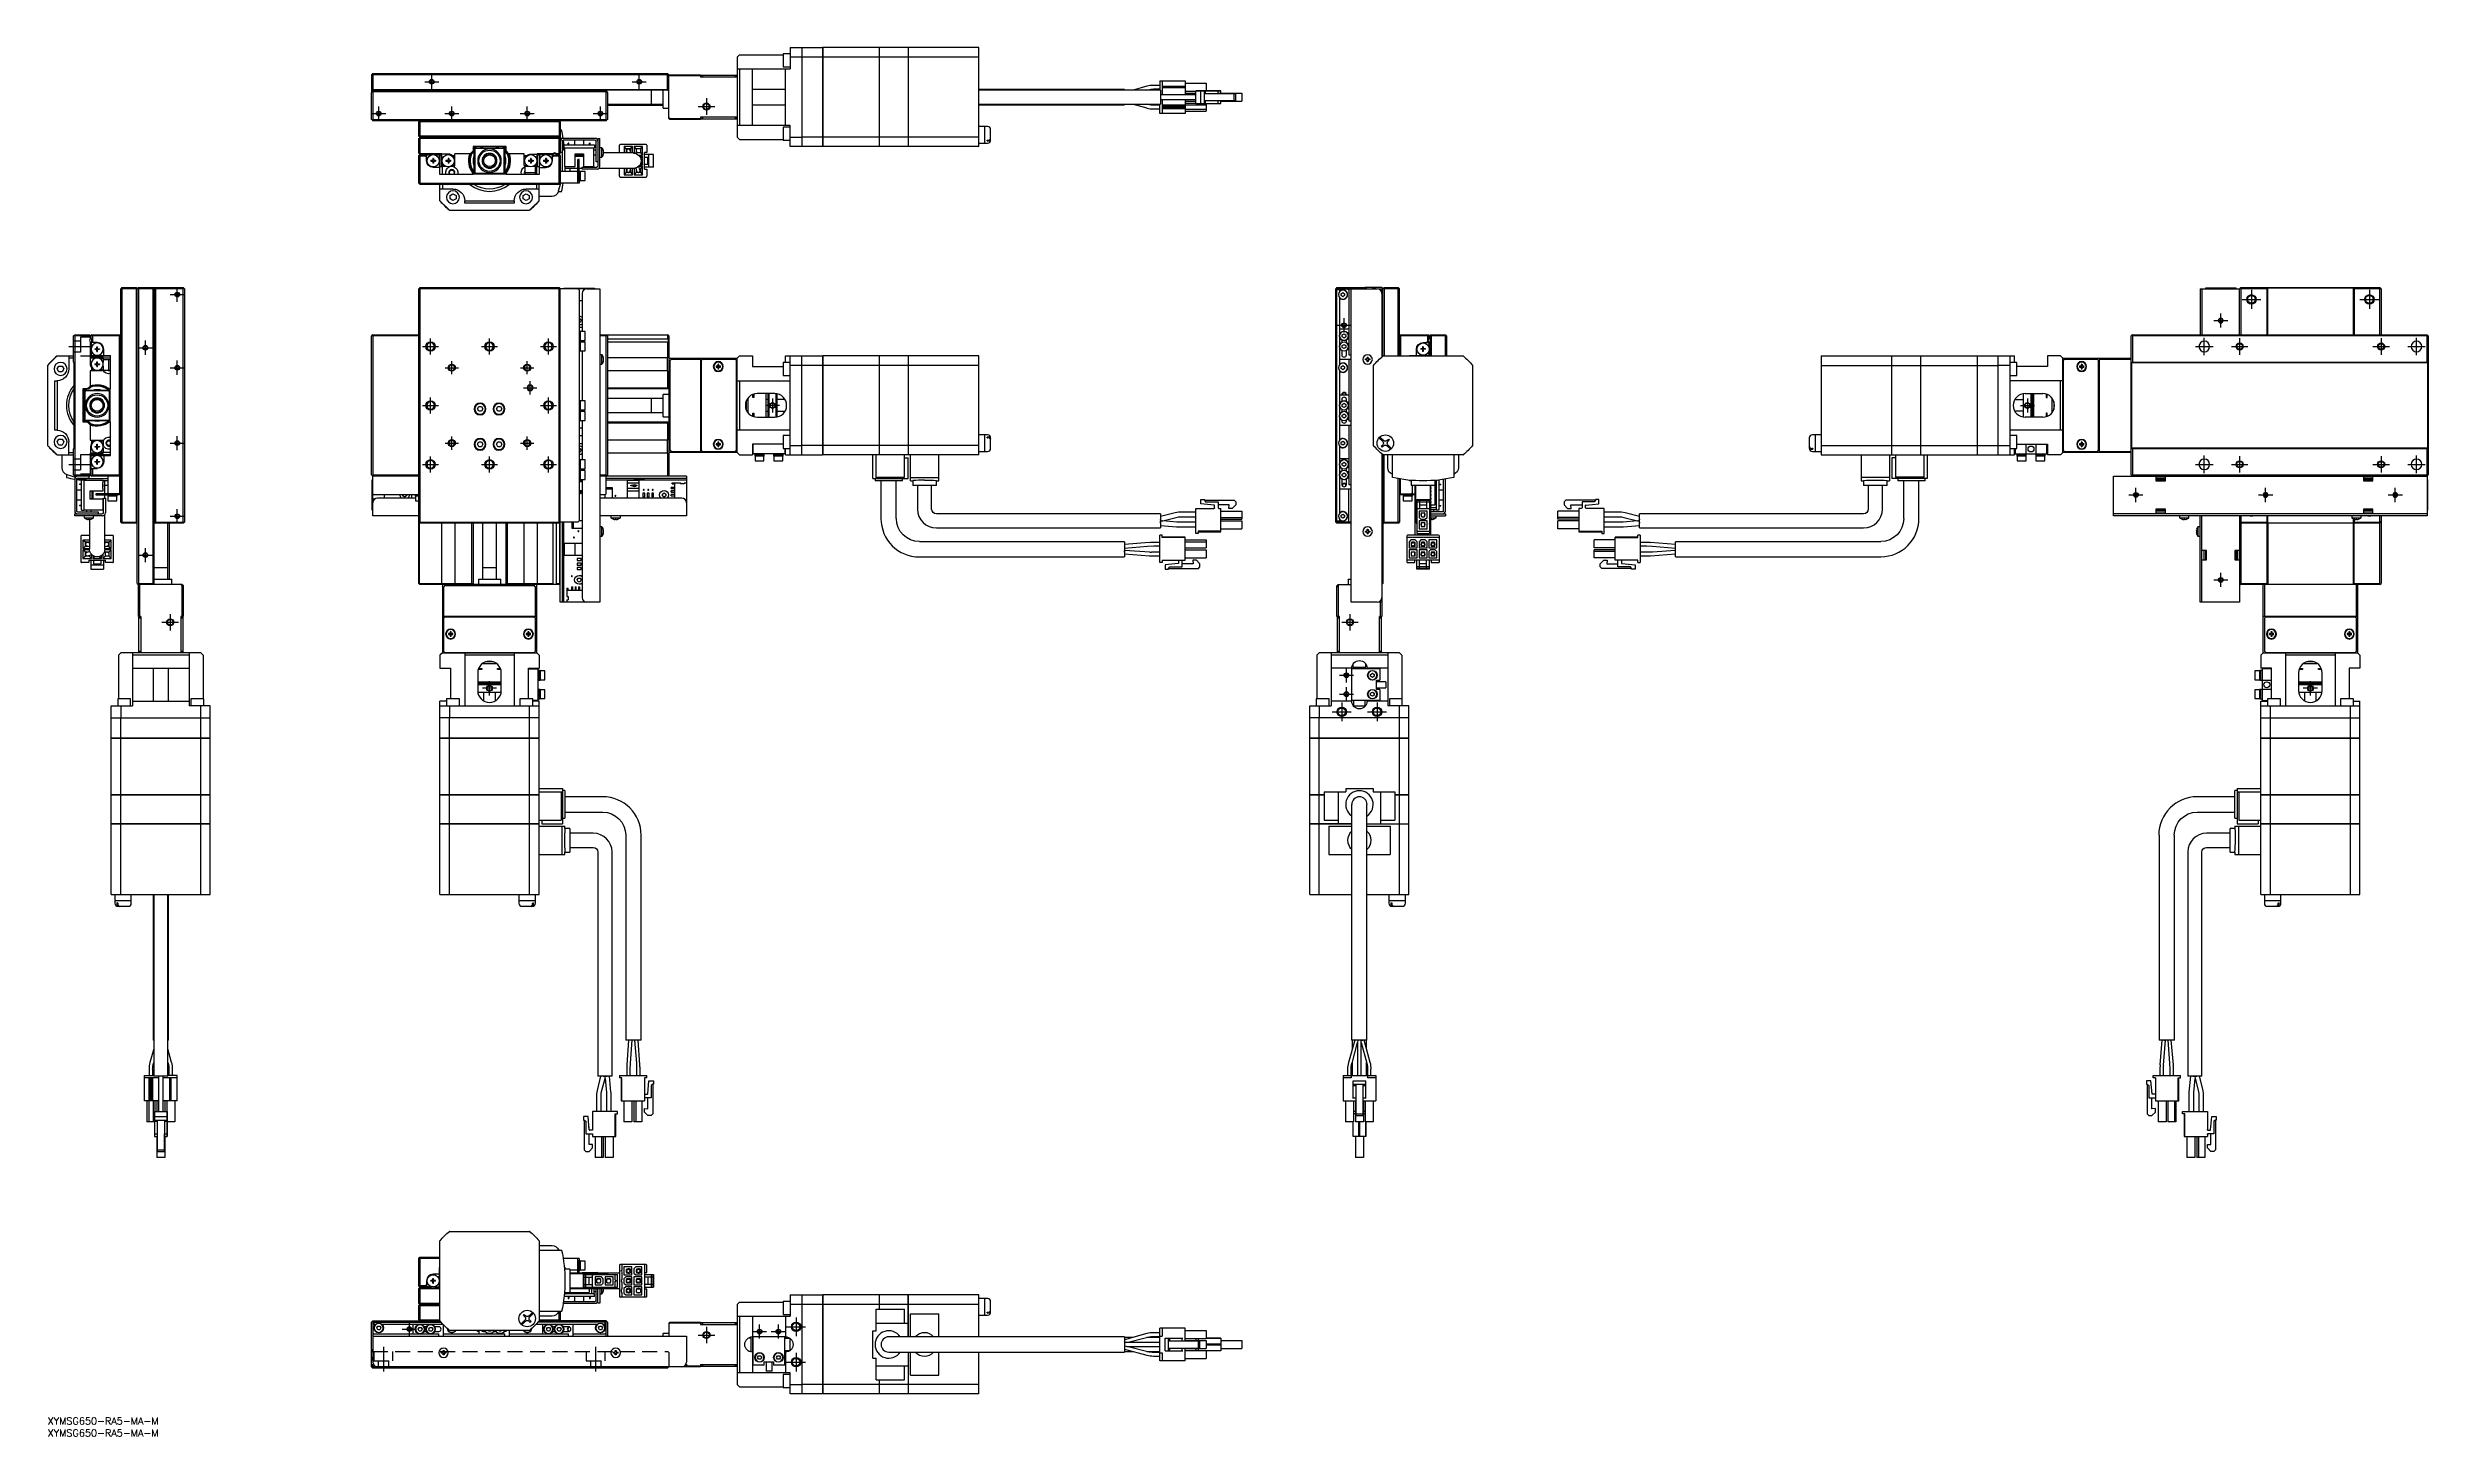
# Model space of a CAD drawing. Extents: x 0 to 1010, y -8 to 581.
import ezdxf

# ---------------------------------------------------------------- set-up
doc = ezdxf.new("R2010")
doc.units = 0
doc.header["$LTSCALE"] = 0.5
doc.linetypes.add('CENTER', pattern=[50.8, 31.75, -6.35, 6.35, -6.35])
doc.linetypes.add('DASHED', pattern=[19.05, 12.7, -6.35])
for name, color, linetype in [('MSM_CENTER', 1, 'CENTER'), ('MSM_CONTINUOUS', 7, 'CONTINUOUS'), ('MSM_DASHED', 4, 'DASHED'), ('MSM_NARROW', 5, 'CONTINUOUS'), ('MSM_PART_NUMBER', 7, 'CONTINUOUS')]:
    doc.layers.add(name, color=color, linetype=linetype)
doc.styles.get("Standard").update_dxf_attribs({"font": 'txt.shx', "height": 1, "bigfont": 'bigfont.shx'})

msp = doc.modelspace()

# ---------------------------------------------------------------- texts
at = {"layer": 'MSM_PART_NUMBER'}
for p in [(0, -3), (0, -8)]:
    msp.add_text('XYMSG650-RA5-MA-M', height=3, dxfattribs=at).set_placement(p)

# ---------------------------------------------------------------- linework, layer by layer
at = {"layer": 'MSM_CENTER'}
for p, q in [((159.9, 566.7), (165.9, 566.7)), ((162.9, 563.7), (162.9, 569.7)), ((247.9, 566.7), (253.9, 566.7)), ((250.9, 563.7), (250.9, 569.7)), ((140.4, 550.2), (140.4, 556.2)), ((171.4, 550.2), (171.4, 556.2)), ((203.4, 550.2), (203.4, 556.2)), ((234.4, 550.2), (234.4, 556.2)), ((275.9, 556.2), (282.9, 556.2)), ((279.4, 559.7), (279.4, 552.7)), ((137.4, 553.2), (143.4, 553.2)), ((168.4, 553.2), (174.4, 553.2)), ((200.4, 553.2), (206.4, 553.2)), ((231.4, 553.2), (237.4, 553.2)), ((52, 476.4), (58, 476.4)), ((55, 473.4), (55, 479.4)), ((934.6, 478.4), (934.6, 470.4)), ((984.6, 478.4), (984.6, 470.4)), ((549.8, 460.4), (549.8, 466.4)), ((918.6, 465.4), (924.6, 465.4)), ((921.6, 462.4), (921.6, 468.4)), ((930.6, 474.4), (938.6, 474.4)), ((980.6, 474.4), (988.6, 474.4)), ((9, 454.4), (19, 454.4)), ((41.5, 450.9), (41.5, 456.9)), ((159, 454.4), (165.8, 454.4)), ((162.4, 451), (162.4, 457.8)), ((184, 454.4), (190.8, 454.4)), ((187.4, 451), (187.4, 457.8)), ((209, 454.4), (215.8, 454.4)), ((212.4, 451), (212.4, 457.8)), ((546.8, 463.4), (552.8, 463.4)), ((910.9, 454.4), (918.3, 454.4)), ((914.6, 450.7), (914.6, 458.1)), ((926.1, 454.4), (933.1, 454.4)), ((929.6, 457.9), (929.6, 450.9)), ((986.1, 454.4), (993.1, 454.4)), ((989.6, 457.9), (989.6, 450.9)), ((1000.9, 454.4), (1008.3, 454.4)), ((1004.6, 450.7), (1004.6, 458.1)), ((38.5, 453.9), (44.5, 453.9)), ((52, 445.4), (58, 445.4)), ((55, 442.4), (55, 448.4)), ((168.6, 445.4), (174.2, 445.4)), ((171.4, 442.6), (171.4, 448.2)), ((200.6, 445.4), (206.2, 445.4)), ((203.4, 442.6), (203.4, 448.2)), ((201.8, 436.9), (207.4, 436.9)), ((204.6, 434.1), (204.6, 439.7)), ((159, 429.4), (165.8, 429.4)), ((162.4, 426), (162.4, 432.8)), ((209, 429.4), (215.8, 429.4)), ((212.4, 426), (212.4, 432.8)), ((310.4, 429.4), (304.4, 429.4)), ((307.4, 432.4), (307.4, 426.4)), ((836.6, 429.4), (842.6, 429.4)), ((839.6, 432.4), (839.6, 426.4)), ((55, 410.4), (55, 416.4)), ((171.4, 410.6), (171.4, 416.2)), ((203.4, 410.6), (203.4, 416.2)), ((9, 404.4), (19, 404.4)), ((52, 413.4), (58, 413.4)), ((159, 404.4), (165.8, 404.4)), ((162.4, 401), (162.4, 407.8)), ((168.6, 413.4), (174.2, 413.4)), ((184, 404.4), (190.8, 404.4)), ((187.4, 401), (187.4, 407.8)), ((200.6, 413.4), (206.2, 413.4)), ((209, 404.4), (215.8, 404.4)), ((212.4, 401), (212.4, 407.8)), ((910.9, 404.4), (918.3, 404.4)), ((914.6, 400.7), (914.6, 408.1)), ((926.1, 404.4), (933.1, 404.4)), ((929.6, 407.9), (929.6, 400.9)), ((986.1, 404.4), (993.1, 404.4)), ((989.6, 407.9), (989.6, 400.9)), ((1000.9, 404.4), (1008.3, 404.4)), ((1004.6, 400.7), (1004.6, 408.1)), ((885.6, 388.4), (885.6, 394.4)), ((940.6, 388.4), (940.6, 394.4)), ((995.6, 388.4), (995.6, 394.4)), ((55, 379.4), (55, 385.4)), ((882.6, 391.4), (888.6, 391.4)), ((937.6, 391.4), (943.6, 391.4)), ((992.6, 391.4), (998.6, 391.4)), ((52, 382.4), (58, 382.4)), ((38.5, 365.9), (44.5, 365.9)), ((41.5, 362.9), (41.5, 368.9)), ((918.6, 355.4), (924.6, 355.4)), ((921.6, 352.4), (921.6, 358.4)), ((48.5, 337.4), (55.5, 337.4)), ((52, 340.9), (52, 333.9)), ((548.8, 337.4), (555.8, 337.4)), ((552.3, 340.9), (552.3, 333.9)), ((547.8, 314.9), (553.8, 314.9)), ((550.8, 311.9), (550.8, 317.9)), ((190.4, 309.4), (184.4, 309.4)), ((187.4, 306.4), (187.4, 312.4)), ((547.8, 306.9), (553.8, 306.9)), ((548.8, 303.4), (548.8, 295.4)), ((550.8, 303.9), (550.8, 309.9)), ((563.8, 303.4), (563.8, 295.4)), ((962.6, 309.4), (956.6, 309.4)), ((959.6, 306.4), (959.6, 312.4)), ((544.8, 299.4), (552.8, 299.4)), ((559.8, 299.4), (567.8, 299.4)), ((153.4, 34.5), (153.4, 40.5)), ((317.4, 42.5), (317.4, 34.5)), ((150.4, 37.5), (156.4, 37.5)), ((275.9, 35), (282.9, 35)), ((279.4, 38.5), (279.4, 31.5)), ((298.9, 36.5), (304.9, 36.5)), ((301.9, 33.5), (301.9, 39.5)), ((306.9, 36.5), (312.9, 36.5)), ((309.9, 33.5), (309.9, 39.5)), ((313.4, 38.5), (321.4, 38.5)), ((142.4, 30), (142.4, 19.5)), ((232.4, 30), (232.4, 19.5)), ((313.4, 23.5), (321.4, 23.5)), ((317.4, 27.5), (317.4, 19.5))]:
    msp.add_line(p, q, dxfattribs=at)
at = {"layer": 'MSM_CONTINUOUS'}
for p, q in [((293.4, 578.2), (292.4, 577.2)), ((292.4, 577.2), (292.4, 543.2)), ((293.4, 578.2), (311.9, 578.2)), ((311.9, 578.5), (311.9, 573)), ((314.9, 578.5), (311.9, 578.5)), ((314.9, 581.2), (314.9, 572.2)), ((314.9, 581.2), (328.6, 581.2)), ((319.9, 577.2), (314.9, 577.2)), ((319.9, 581.2), (319.9, 539.2)), ((328.6, 577.2), (319.9, 577.2)), ((328.6, 581.2), (328.6, 539.2)), ((328.7, 581.2), (328.6, 581.2)), ((328.7, 576.9), (328.6, 576.9)), ((328.7, 581.2), (328.7, 539.2)), ((352.6, 581.2), (328.7, 581.2)), ((352.6, 577.2), (328.7, 577.2)), ((352.6, 581.2), (352.6, 539.2)), ((352.7, 581.2), (352.6, 581.2)), ((352.7, 576.9), (352.6, 576.9)), ((364.9, 581.2), (352.7, 581.2)), ((352.7, 581.2), (352.7, 539.2)), ((364.9, 577.2), (352.7, 577.2)), ((364.9, 581.2), (364.9, 539.2)), ((365, 581.2), (364.9, 581.2)), ((365, 576.9), (364.9, 576.9)), ((394.9, 581.2), (365, 581.2)), ((365, 581.2), (365, 539.2)), ((394.9, 577.2), (365, 577.2)), ((394.9, 539.2), (394.9, 581.2)), ((137.4, 569.7), (137.7, 570)), ((137.4, 569.7), (137.4, 562.5)), ((137.9, 570.2), (137.7, 570)), ((137.7, 570), (137.9, 569.7)), ((137.9, 570.2), (262.9, 570.2)), ((137.9, 569.7), (137.9, 563.4)), ((262.9, 569.7), (137.9, 569.7)), ((263.2, 570), (262.9, 570.2)), ((262.9, 569.7), (263.2, 570)), ((262.9, 563.4), (262.9, 569.7)), ((263.2, 570), (263.4, 569.7)), ((263.4, 551.2), (263.4, 569.7)), ((263.4, 569.7), (276.9, 569.7)), ((276.9, 569.2), (263.4, 569.2)), ((276.9, 569.7), (276.9, 568.7)), ((292.4, 568.7), (276.9, 568.7)), ((277.2, 568.7), (277.2, 569.5)), ((277.2, 569.5), (292.2, 569.5)), ((277.7, 569.5), (277.7, 568.7)), ((291.7, 568.7), (291.7, 569.5)), ((292.2, 569.5), (292.2, 568.7)), ((292.4, 572.2), (314.9, 572.2)), ((293.4, 572.2), (293.4, 548.2)), ((298.9, 548.2), (298.9, 572.2)), ((311.9, 573), (314.9, 573)), ((312.9, 548.2), (312.9, 572.2)), ((471.7, 567.1), (482.4, 567.1)), ((471.7, 567.1), (471.7, 563.2)), ((472.7, 567.1), (472.7, 561.2)), ((482.4, 567.1), (482.4, 561.2)), ((482.4, 566.1), (491.3, 566.1)), ((491.3, 566.1), (491.3, 562.9)), ((263, 563.2), (137.4, 563.2)), ((138.8, 563), (137.4, 563)), ((137.4, 562.2), (137.8, 562.6)), ((137.5, 562.4), (137.4, 562.5)), ((137.4, 550.7), (137.4, 562.2)), ((137.5, 562.3), (137.5, 562.5)), ((137.9, 563.4), (137.7, 563.2)), ((138.5, 562.8), (137.8, 562.8)), ((137.8, 562.6), (137.9, 562.7)), ((137.8, 562.6), (137.9, 562.5)), ((137.9, 563.4), (262.9, 563.4)), ((137.9, 562.7), (236.9, 562.7)), ((137.9, 562.5), (137.9, 550.7)), ((236.9, 562.5), (137.9, 562.5)), ((138.8, 562.7), (138.8, 563)), ((262.9, 563.1), (236, 563.1)), ((236, 562.7), (236, 563.1)), ((237, 562.8), (236.3, 562.8)), ((236.9, 562.7), (237.4, 562.2)), ((236.9, 562.5), (237, 562.6)), ((236.9, 550.7), (236.9, 562.5)), ((237.3, 562.5), (237.3, 562.3)), ((237.4, 562.2), (237.4, 550.7)), ((237.4, 557.2), (261.1, 557.2)), ((261.1, 556.7), (237.4, 556.7)), ((256.1, 557.2), (256.1, 563.1)), ((261.1, 555.5), (261.1, 563.1)), ((261.1, 555.5), (263.4, 555.5)), ((263.1, 563.3), (262.9, 563.4)), ((262.9, 563.1), (263, 563.2)), ((263, 563.2), (263.1, 563.3)), ((263.1, 563.3), (263.4, 563.6)), ((312.9, 563.4), (298.9, 563.4)), ((298.9, 557), (312.9, 557)), ((456.7, 563.5), (394.9, 563.5)), ((471.9, 563.2), (394.9, 563.2)), ((394.9, 557.2), (471.9, 557.2)), ((394.9, 557), (456.7, 557)), ((456.7, 563.5), (456.7, 563.2)), ((456.7, 557.2), (456.7, 557)), ((466.2, 564.8), (460.3, 563.2)), ((460.3, 557.2), (466.2, 555.6)), ((466.1, 563.2), (466.6, 563.3)), ((466.6, 557.1), (466.1, 557.2)), ((466.2, 564.8), (466.2, 564.8)), ((471.7, 565.2), (469, 565.2)), ((469, 563.7), (471.7, 563.7)), ((471.7, 556.8), (469.1, 556.8)), ((471.7, 553.3), (471.7, 557.2)), ((471.9, 563.2), (471.9, 557.2)), ((478.3, 561.2), (471.9, 561.2)), ((478.8, 561.2), (471.9, 561.2)), ((471.9, 559.2), (478.3, 559.2)), ((482.4, 564.7), (472.7, 564.7)), ((482.4, 564.2), (472.7, 564.2)), ((472.7, 559.2), (472.7, 553.3)), ((482.4, 556.8), (472.7, 556.8)), ((482.4, 556.3), (472.7, 556.3)), ((482.4, 556.3), (472.7, 556.3)), ((482.4, 555.8), (472.7, 555.8)), ((482.4, 555.7), (472.7, 555.7)), ((479.6, 561.2), (478.3, 561.2)), ((478.3, 559.2), (479.6, 559.2)), ((479, 561.2), (478.8, 561.2)), ((486.9, 561.2), (479, 561.2)), ((486.9, 561.2), (479.6, 561.2)), ((479.6, 559.2), (486.9, 559.2)), ((482.4, 562.7), (486.9, 562.7)), ((482.4, 561.9), (486.9, 561.9)), ((482.4, 559.2), (482.4, 553.3)), ((482.4, 558.5), (486.9, 558.5)), ((482.4, 557.7), (486.9, 557.7)), ((482.4, 557), (491.3, 557)), ((486.9, 562.9), (494.6, 562.9)), ((486.9, 562.9), (486.9, 562.9)), ((487.9, 562.9), (486.9, 562.9)), ((486.9, 557.5), (486.9, 562.9)), ((486.9, 557.5), (489.1, 557.5)), ((497.6, 562.9), (487.9, 562.9)), ((489.1, 562.9), (490.6, 562.9)), ((494.7, 562.9), (489.1, 562.9)), ((489.1, 557.5), (489.1, 562.9)), ((489.1, 557.5), (490.6, 557.5)), ((490.6, 562.9), (491.1, 562.9)), ((490.6, 557.5), (490.6, 562.9)), ((490.6, 561.7), (491.1, 561.7)), ((490.6, 561.7), (503.2, 561.7)), ((490.6, 558.7), (503.2, 558.7)), ((490.6, 557.5), (491.1, 557.5)), ((491.1, 562.9), (496.4, 562.9)), ((491.1, 561.7), (491.1, 562.9)), ((491.1, 561.7), (496.4, 561.7)), ((491.1, 557.5), (491.1, 558.7)), ((491.1, 557.5), (496.4, 557.5)), ((491.3, 557.5), (491.3, 554.3)), ((494.6, 562.9), (494.9, 562.9)), ((494.9, 562.9), (494.7, 562.9)), ((496.4, 562.9), (496.7, 562.9)), ((496.4, 561.7), (496.4, 562.9)), ((501.1, 561.7), (496.4, 561.7)), ((496.7, 561.7), (496.4, 561.7)), ((496.4, 557.5), (496.4, 558.7)), ((496.4, 557.5), (496.7, 557.5)), ((496.7, 562.9), (497.6, 562.9)), ((496.7, 557.5), (497.6, 557.5)), ((497.6, 561.7), (497.6, 562.9)), ((497.6, 561.9), (506.5, 561.9)), ((497.6, 561.9), (506.5, 561.9)), ((497.6, 561.9), (506.5, 561.9)), ((497.6, 557.5), (497.6, 558.7)), ((497.6, 558.5), (506.5, 558.5)), ((500.9, 561.7), (501.1, 561.7)), ((502.4, 561.7), (500.9, 561.7)), ((503.9, 561.7), (502.4, 561.7)), ((503.2, 558.7), (503.2, 561.7)), ((503.2, 561.7), (503.9, 561.7)), ((503.2, 558.7), (503.9, 558.7)), ((503.9, 558.7), (503.9, 561.7)), ((506.5, 561.9), (506.5, 558.5)), ((137.7, 550.5), (137.4, 550.7)), ((137.9, 550.7), (137.7, 550.5)), ((137.7, 550.5), (137.9, 550.2)), ((137.9, 550.7), (236.9, 550.7)), ((236.9, 550.2), (137.9, 550.2)), ((157.4, 549.7), (157.9, 550.2)), ((157.4, 543.7), (157.4, 549.7)), ((217.4, 549.7), (157.4, 549.7)), ((157.9, 549.7), (158.1, 550.2)), ((157.9, 549.7), (157.9, 543.2)), ((169.3, 549.9), (169, 550.2)), ((169.3, 549.9), (205.6, 549.9)), ((171.5, 549.9), (171.9, 550.2)), ((171.9, 550.2), (172.4, 549.9)), ((202.5, 549.9), (202.9, 550.2)), ((202.9, 550.2), (203.4, 549.9)), ((205.9, 550.2), (205.6, 549.9)), ((216.7, 550.2), (216.9, 549.7)), ((216.9, 550.2), (217.4, 549.7)), ((216.9, 549.7), (216.9, 543.2)), ((217.4, 549.7), (217.4, 543.7)), ((218, 546.2), (217.4, 546.2)), ((237.2, 550.5), (236.9, 550.7)), ((236.9, 550.2), (237.2, 550.5)), ((237.4, 550.7), (237.2, 550.5)), ((263.4, 551.5), (264, 551.2)), ((263.9, 550.7), (263.4, 551.2)), ((276.9, 550.7), (263.9, 550.7)), ((264, 551.2), (276.9, 551.2)), ((264, 551.2), (264.5, 550.7)), ((292.4, 551.7), (276.9, 551.7)), ((276.9, 551.7), (276.9, 550.7)), ((277.2, 550.9), (277.2, 551.7)), ((292.2, 550.9), (277.2, 550.9)), ((277.7, 551.7), (277.7, 550.9)), ((291.7, 550.9), (291.7, 551.7)), ((292.2, 551.7), (292.2, 550.9)), ((314.9, 548.2), (292.4, 548.2)), ((311.9, 547.5), (311.9, 542)), ((314.9, 547.5), (311.9, 547.5)), ((314.9, 539.2), (314.9, 548.2)), ((397.4, 547.7), (394.9, 547.7)), ((397.5, 547.7), (397.4, 547.7)), ((397.4, 540.7), (397.4, 547.7)), ((397.5, 540.7), (397.5, 547.7)), ((398.6, 547.7), (397.5, 547.7)), ((399.9, 542), (399.9, 546.4)), ((469.1, 555.3), (471.7, 555.3)), ((482.4, 553.3), (471.7, 553.3)), ((482.4, 555.2), (472.7, 555.2)), ((482.4, 555.1), (491.3, 555.1)), ((482.4, 554.3), (491.3, 554.3)), ((157.4, 543.7), (157.9, 543.2)), ((217.4, 543.7), (157.4, 543.7)), ((157.4, 542.7), (157.7, 543)), ((157.4, 536.4), (157.4, 542.7)), ((157.6, 536.2), (157.4, 536.4)), ((157.4, 535.5), (157.5, 535.6)), ((157.4, 523.7), (157.4, 535.5)), ((157.6, 535.7), (157.5, 535.6)), ((157.5, 535.6), (157.9, 535.2)), ((167.2, 536.2), (157.6, 536.2)), ((157.6, 535.7), (162.8, 535.7)), ((157.7, 543), (157.9, 543.2)), ((157.7, 543), (157.9, 542.7)), ((157.9, 543.2), (216.9, 543.2)), ((157.9, 542.7), (157.9, 536.2)), ((216.9, 542.7), (157.9, 542.7)), ((157.9, 535.2), (157.9, 523.7)), ((160.2, 535.2), (157.9, 535.2)), ((160.7, 535.6), (160.2, 535.2)), ((160.2, 535.2), (160.7, 534.7)), ((160.7, 533.2), (160.7, 535.7)), ((164.2, 535.7), (165.9, 535.7)), ((166.2, 535.4), (165.9, 535.7)), ((166.2, 535.4), (166.2, 534.8)), ((166.4, 527.5), (166.4, 536.2)), ((166.4, 535.7), (167, 535.7)), ((167, 530.7), (167, 535.7)), ((167.2, 534.8), (167.2, 536.2)), ((169.9, 536), (167.2, 536)), ((169.3, 542.9), (169, 543.2)), ((169.3, 542.9), (205.5, 542.9)), ((171.5, 535.5), (172.7, 535.5)), ((179.9, 536.2), (172.7, 536.2)), ((172.7, 531.2), (172.7, 536.2)), ((179.2, 536.2), (180.4, 537.4)), ((180.4, 536.7), (179.9, 536.2)), ((194.4, 539.2), (180.4, 539.2)), ((180.4, 539.2), (180.4, 536.7)), ((180.9, 537.9), (181.7, 538.7)), ((180.9, 528.5), (180.9, 537.9)), ((181.2, 538.2), (181.2, 528.2)), ((193.4, 538.4), (181.4, 538.4)), ((181.7, 538.7), (193.1, 538.7)), ((186.4, 536.2), (186.4, 536.2)), ((193.1, 538.7), (193.9, 537.9)), ((193.6, 528.2), (193.6, 538.2)), ((193.9, 537.9), (193.9, 528.5)), ((194.4, 536.7), (194.4, 539.2)), ((194.4, 537.4), (195.6, 536.2)), ((194.9, 536.2), (194.4, 536.7)), ((202.1, 536.2), (194.9, 536.2)), ((202.1, 531.2), (202.1, 536.2)), ((202.1, 535.5), (203.3, 535.5)), ((204.9, 536), (207.6, 536)), ((205.8, 543.2), (205.5, 542.9)), ((217.2, 536.2), (207.6, 536.2)), ((207.6, 534.8), (207.6, 536.2)), ((207.8, 535.7), (208.4, 535.7)), ((207.8, 530.7), (207.8, 535.7)), ((208.4, 536.2), (208.4, 527.5)), ((208.9, 535.7), (208.6, 535.4)), ((208.6, 535.4), (208.6, 534.8)), ((210.6, 535.7), (208.9, 535.7)), ((214.4, 535.7), (212, 535.7)), ((214.1, 533.2), (214.1, 535.7)), ((214.6, 535.2), (214.1, 535.6)), ((214.1, 534.7), (214.6, 535.2)), ((216.9, 535.2), (214.6, 535.2)), ((215.7, 535.7), (217.2, 535.7)), ((217.4, 543.7), (216.9, 543.2)), ((216.9, 543.2), (217.4, 542.7)), ((216.9, 542.7), (217.2, 543)), ((216.9, 536.2), (216.9, 542.7)), ((216.9, 535.2), (217.3, 535.6)), ((216.9, 523.7), (216.9, 535.2)), ((217.4, 536.4), (217.2, 536.2)), ((217.4, 535.5), (217.2, 535.7)), ((217.8, 542.4), (217.4, 543.7)), ((217.4, 542.7), (217.4, 536.4)), ((218.2, 536.7), (217.4, 536.7)), ((217.4, 535.5), (217.4, 523.7)), ((218.2, 541.5), (218.2, 536.7)), ((218.2, 537.7), (218.7, 537.7)), ((218.7, 541.7), (218.3, 541.7)), ((218.4, 541.7), (218.4, 541.9)), ((218.4, 528.7), (218.4, 537.7)), ((232.2, 542.7), (218.6, 542.7)), ((232.2, 541.9), (218.6, 541.9)), ((218.7, 541.7), (218.7, 537.7)), ((218.9, 539), (218.7, 539)), ((218.9, 539.9), (218.9, 538.7)), ((218.9, 539.9), (231.9, 539.9)), ((218.9, 538.7), (231.9, 538.7)), ((219.2, 538.7), (219.2, 530.7)), ((220.8, 539.9), (220.8, 540.7)), ((221.1, 540.7), (220.8, 540.7)), ((221.1, 539.9), (221.1, 540.7)), ((223.4, 541.9), (223.4, 539.9)), ((223.7, 536.2), (227.2, 536.2)), ((223.7, 530.7), (223.7, 536.2)), ((227.2, 535.5), (223.7, 535.5)), ((227.2, 536.2), (227.2, 530.7)), ((227.4, 539.9), (227.4, 541.9)), ((230.1, 540.7), (229.8, 540.7)), ((229.8, 539.9), (229.8, 540.7)), ((230.1, 539.9), (230.1, 540.7)), ((231.7, 530.7), (231.7, 538.7)), ((232.6, 537.7), (231.7, 537.7)), ((231.7, 535.7), (232.6, 535.7)), ((231.9, 539.9), (231.9, 538.7)), ((232.6, 532.7), (232.6, 541.5)), ((233.4, 542.7), (234.2, 542.7)), ((233.4, 542.7), (233.4, 531)), ((234.2, 530.9), (234.2, 542.7)), ((235.1, 538.7), (234.2, 538.7)), ((235.1, 534.7), (235.1, 538.7)), ((235.7, 537.6), (235.7, 537.7)), ((235.7, 536.9), (235.8, 536.9)), ((235.7, 536.5), (235.7, 536.9)), ((235.8, 536.5), (235.7, 536.5)), ((235.7, 535.8), (235.7, 535.8)), ((248.4, 536.5), (235.8, 536.5)), ((242.5, 536.5), (242.5, 539.8)), ((253.8, 540.1), (242.8, 540.1)), ((248.1, 539.2), (244.5, 539.2)), ((244.5, 539.2), (244.5, 536.5)), ((245.4, 538.2), (244.5, 539.2)), ((245.4, 536.7), (245.3, 536.5)), ((245.4, 538.2), (245.4, 536.7)), ((247.2, 538.2), (245.4, 538.2)), ((245.4, 537.8), (245.8, 538.2)), ((245.7, 536.7), (245.4, 537)), ((245.4, 536.7), (245.7, 536.7)), ((245.6, 537.2), (245.8, 536.5)), ((247.4, 536.5), (247, 537.6)), ((247.2, 538.2), (248.1, 539.2)), ((247.2, 538.2), (247.2, 537.1)), ((248.1, 536.5), (248.1, 539.2)), ((248.7, 539.2), (248.7, 536.5)), ((249.6, 538.2), (248.7, 539.2)), ((252.3, 539.2), (248.7, 539.2)), ((249.6, 536.7), (249.3, 536.3)), ((249.6, 538.2), (249.6, 536.7)), ((251.4, 538.2), (249.6, 538.2)), ((249.6, 537.8), (250, 538.2)), ((250, 536.7), (249.6, 537)), ((249.6, 536.7), (251.4, 536.7)), ((250.6, 535.6), (252.3, 535.6)), ((251.4, 538.2), (252.3, 539.2)), ((251.4, 538.2), (251.4, 536.7)), ((251.4, 536.7), (252.3, 535.6)), ((252.3, 535.6), (252.3, 539.2)), ((254.1, 536.7), (253.1, 536.7)), ((253.1, 529.7), (253.1, 536.7)), ((256.9, 535.9), (253.1, 535.9)), ((254.1, 539.8), (254.1, 536.7)), ((255, 530.5), (255, 535.9)), ((256.9, 530.5), (256.9, 535.9)), ((292.4, 543.2), (293.4, 542.2)), ((293.4, 542.2), (311.9, 542.2)), ((311.9, 542), (314.9, 542)), ((314.9, 543.2), (319.9, 543.2)), ((328.6, 539.2), (314.9, 539.2)), ((328.6, 543.2), (319.9, 543.2)), ((328.7, 543.5), (328.6, 543.5)), ((328.7, 539.3), (328.6, 539.3)), ((352.6, 543.2), (328.7, 543.2)), ((352.6, 539.2), (328.7, 539.2)), ((352.7, 543.5), (352.6, 543.5)), ((352.7, 539.3), (352.6, 539.3)), ((364.9, 543.2), (352.7, 543.2)), ((364.9, 539.2), (352.7, 539.2)), ((365, 543.5), (364.9, 543.5)), ((365, 539.3), (364.9, 539.3)), ((394.9, 543.2), (365, 543.2)), ((394.9, 539.2), (365, 539.2)), ((394.9, 540.7), (397.4, 540.7)), ((397.4, 540.8), (397.5, 540.8)), ((397.5, 540.7), (398.6, 540.7)), ((398.4, 541.9), (398.6, 541.9)), ((398.4, 541.6), (398.4, 541.9)), ((398.4, 541.6), (398.6, 541.6)), ((162.5, 533.4), (163.3, 533.4)), ((162.5, 533.4), (162.5, 533.1)), ((162.5, 533.1), (163.3, 533.1)), ((163.1, 533.4), (163.1, 533.1)), ((163.7, 534.2), (163.4, 534.2)), ((163.4, 534.2), (163.4, 533.4)), ((163.4, 533.7), (163.7, 533.7)), ((163.4, 533), (163.4, 532.2)), ((163.4, 532.7), (163.7, 532.7)), ((163.7, 532.2), (163.4, 532.2)), ((166.2, 530.4), (163.5, 530.4)), ((163.7, 534.2), (163.7, 533.4)), ((163.7, 533.4), (164.5, 533.4)), ((163.7, 533.1), (164.5, 533.1)), ((163.7, 533), (163.7, 532.2)), ((164, 533.1), (164, 533.4)), ((164.5, 533.4), (164.5, 533.1)), ((165.9, 531.9), (166.2, 531.7)), ((166.2, 534.8), (166.1, 534.7)), ((166.2, 531.7), (166.2, 527.5)), ((166.2, 527.5), (180.4, 527.5)), ((166.4, 530.7), (167, 530.7)), ((167.6, 534.5), (167.2, 534.8)), ((167.2, 531.2), (167.2, 531.7)), ((167.2, 531.7), (167.4, 531.7)), ((167.2, 531.2), (168.3, 531.2)), ((167.2, 531.2), (167.7, 530.7)), ((167.4, 534.6), (167.4, 534.6)), ((167.4, 531.8), (167.4, 531.8)), ((167.4, 527.5), (167.4, 531)), ((169.2, 530.7), (167.7, 530.7)), ((168.9, 533.4), (169.7, 533.4)), ((168.9, 533.4), (168.9, 533.1)), ((168.9, 533.1), (169.7, 533.1)), ((169.5, 533.4), (169.5, 533.1)), ((170.1, 534.2), (169.8, 534.2)), ((169.8, 534.2), (169.8, 533.4)), ((169.8, 533.7), (170.1, 533.7)), ((169.8, 533), (169.8, 532.2)), ((169.8, 532.7), (170.1, 532.7)), ((170.1, 532.2), (169.8, 532.2)), ((170.1, 534.2), (170.1, 533.4)), ((170.1, 533.4), (170.9, 533.4)), ((170.1, 533.1), (170.9, 533.1)), ((170.1, 533), (170.1, 532.2)), ((170.4, 533.1), (170.4, 533.4)), ((172.2, 530.7), (170.6, 530.7)), ((170.9, 533.4), (170.9, 533.1)), ((171.6, 531.2), (172.7, 531.2)), ((172.7, 535), (172.1, 535)), ((172.2, 530.7), (172.7, 531.2)), ((180.4, 527.5), (180.4, 527.7)), ((180.4, 527.7), (194.4, 527.7)), ((181.4, 528), (180.9, 528.5)), ((181.7, 527.7), (181.4, 528)), ((181.4, 528), (193.4, 528)), ((184.3, 530), (184.5, 530)), ((184.7, 529.8), (184.5, 530)), ((184.7, 529.8), (184.5, 529.8)), ((184.6, 534.7), (184.6, 534.6)), ((184.6, 534.5), (184.6, 534.6)), ((184.6, 531.8), (184.6, 531.9)), ((184.6, 531.8), (184.6, 531.8)), ((184.7, 529.7), (184.7, 529.8)), ((186.4, 530.2), (186.4, 530.2)), ((190.4, 530), (190.2, 529.8)), ((190.4, 529.8), (190.2, 529.8)), ((190.2, 529.8), (190.2, 529.7)), ((190.4, 530), (190.6, 530)), ((193.4, 528), (193.1, 527.7)), ((193.4, 528), (193.9, 528.5)), ((194.4, 527.7), (194.4, 527.5)), ((194.4, 527.5), (208.6, 527.5)), ((202.8, 535), (202.1, 535)), ((202.1, 531.2), (203.3, 531.2)), ((202.1, 531.2), (202.6, 530.7)), ((204.2, 530.7), (202.4, 530.7)), ((202.4, 530.7), (202.4, 527.5)), ((202.4, 528.2), (206.9, 528.2)), ((203.9, 533.4), (204.7, 533.4)), ((203.9, 533.4), (203.9, 533.1)), ((203.9, 533.1), (204.7, 533.1)), ((204.5, 533.4), (204.5, 533.1)), ((205.1, 534.2), (204.8, 534.2)), ((204.8, 534.2), (204.8, 533.4)), ((204.8, 533.7), (205.1, 533.7)), ((204.8, 533), (204.8, 532.2)), ((204.8, 532.7), (205.1, 532.7)), ((205.1, 532.2), (204.8, 532.2)), ((205.1, 534.2), (205.1, 533.4)), ((205.1, 533.4), (205.9, 533.4)), ((205.1, 533.1), (205.9, 533.1)), ((205.1, 533), (205.1, 532.2)), ((205.4, 533.1), (205.4, 533.4)), ((207.1, 530.7), (205.6, 530.7)), ((205.9, 533.4), (205.9, 533.1)), ((206.6, 531.2), (207.6, 531.2)), ((206.9, 527.5), (206.9, 530.7)), ((207.1, 530.7), (207.6, 531.2)), ((207.6, 534.8), (207.3, 534.5)), ((207.4, 534.6), (207.4, 534.6)), ((207.4, 531.8), (207.4, 531.8)), ((207.4, 527.5), (207.4, 531)), ((207.5, 531.7), (207.6, 531.7)), ((207.6, 531.2), (207.6, 531.7)), ((207.8, 530.7), (208.4, 530.7)), ((208.8, 534.7), (208.6, 534.8)), ((208.6, 531.7), (209, 531.9)), ((208.6, 527.5), (208.6, 531.7)), ((208.6, 530.4), (211.3, 530.4)), ((210.3, 533.4), (211.1, 533.4)), ((210.3, 533.4), (210.3, 533.1)), ((210.3, 533.1), (211.1, 533.1)), ((210.9, 533.4), (210.9, 533.1)), ((211.5, 534.2), (211.2, 534.2)), ((211.2, 534.2), (211.2, 533.4)), ((211.2, 533.7), (211.5, 533.7)), ((211.2, 533), (211.2, 532.2)), ((211.2, 532.7), (211.5, 532.7)), ((211.5, 532.2), (211.2, 532.2)), ((211.5, 534.2), (211.5, 533.4)), ((211.5, 533.4), (212.3, 533.4)), ((211.5, 533.1), (212.3, 533.1)), ((211.5, 533), (211.5, 532.2)), ((211.8, 533.1), (211.8, 533.4)), ((212.3, 533.4), (212.3, 533.1)), ((225.9, 528.7), (217.4, 528.7)), ((219.2, 530.7), (223.7, 530.7)), ((219.4, 530.7), (219.4, 528.7)), ((219.4, 530), (224.9, 530)), ((221.4, 530), (221.4, 528.7)), ((227.2, 535), (223.7, 535)), ((224.4, 528.7), (224.9, 528.2)), ((225.4, 533.7), (224.9, 533.7)), ((224.9, 523.7), (224.9, 533.7)), ((225.4, 524.7), (225.4, 533.7)), ((225.4, 530), (226.7, 530)), ((225.9, 528.7), (225.9, 524.7)), ((227.9, 528.6), (225.9, 528.6)), ((226.7, 529.7), (226.7, 530.5)), ((226.7, 530.5), (232.9, 530.5)), ((233, 529.7), (226.7, 529.7)), ((227.2, 530.7), (228.2, 530.7)), ((227.9, 524.8), (227.9, 528.6)), ((228.2, 530.8), (230.7, 530.8)), ((228.2, 530.7), (228.2, 530.8)), ((229, 530.8), (229, 530.7)), ((229, 530.7), (229.9, 530.7)), ((229.4, 530.8), (229.4, 530.7)), ((229.5, 530.8), (229.5, 530.7)), ((229.9, 530.8), (229.9, 530.7)), ((230.7, 530.7), (230.7, 530.8)), ((230.7, 530.7), (231.7, 530.7)), ((233.4, 532.7), (232.6, 532.7)), ((233.8, 530), (248.4, 530)), ((234.2, 534.7), (235.1, 534.7)), ((242.5, 526.6), (242.5, 530)), ((242.8, 526.3), (253.8, 526.3)), ((244.5, 530), (244.5, 527.2)), ((245.4, 528.3), (244.5, 527.2)), ((244.5, 527.2), (248.1, 527.2)), ((245.4, 529.8), (245.3, 530)), ((245.4, 529.8), (245.4, 528.3)), ((245.7, 529.8), (245.4, 529.8)), ((245.4, 529.4), (245.7, 529.7)), ((245.8, 528.3), (245.4, 528.6)), ((245.4, 528.3), (247.2, 528.3)), ((245.8, 530), (245.6, 529.2)), ((247, 528.8), (247.4, 530)), ((247.2, 529.3), (247.2, 528.3)), ((247.2, 528.3), (248.1, 527.2)), ((248.1, 527.2), (248.1, 530)), ((248.7, 530), (248.7, 527.2)), ((249.6, 528.3), (248.7, 527.2)), ((248.7, 527.2), (252.3, 527.2)), ((249.5, 529.9), (249.3, 530.1)), ((249.4, 530.1), (249.8, 528.8)), ((249.6, 529.4), (249.6, 528.3)), ((250, 528.3), (249.6, 528.6)), ((249.6, 528.3), (251.4, 528.3)), ((251.2, 529.2), (250.7, 530.9)), ((252.3, 530.8), (250.8, 530.8)), ((252.3, 535), (251.1, 535)), ((251.1, 531.4), (252.3, 531.4)), ((251.1, 529.8), (251.4, 529.8)), ((251.4, 529.8), (252.3, 530.8)), ((251.4, 529.8), (251.4, 528.3)), ((251.4, 528.3), (252.3, 527.2)), ((251.5, 534.1), (252.3, 535)), ((251.5, 532.3), (252.3, 531.4)), ((252.3, 531.4), (252.3, 535)), ((252.3, 527.2), (252.3, 530.8)), ((253.1, 534.7), (254.6, 534.7)), ((253.1, 531.7), (254.6, 531.7)), ((256.9, 530.5), (253.1, 530.5)), ((253.1, 529.7), (254.1, 529.7)), ((254.1, 529.7), (254.1, 526.6)), ((254.6, 531.7), (254.6, 534.7)), ((157.7, 523.5), (157.4, 523.7)), ((157.9, 523.7), (157.7, 523.5)), ((157.9, 523.2), (157.7, 523.5)), ((157.9, 523.7), (216.9, 523.7)), ((216.9, 523.2), (157.9, 523.2)), ((166.4, 516.2), (166.4, 523.2)), ((171.9, 521.2), (166.4, 521.2)), ((166.4, 516.2), (170.4, 512.2)), ((167.4, 523.2), (167.4, 521.2)), ((170.7, 518.4), (171.9, 519.2)), ((170.7, 517), (170.7, 518.4)), ((171.9, 516.3), (170.7, 517)), ((171.9, 519.2), (173.2, 518.4)), ((173.2, 517), (171.9, 516.3)), ((173.2, 518.4), (173.2, 517)), ((176.9, 516.2), (197.9, 516.2)), ((176.9, 515.2), (176.9, 516.2)), ((197.9, 515.2), (176.9, 515.2)), ((197.9, 516.2), (197.9, 515.2)), ((201.7, 518.4), (202.9, 519.2)), ((201.7, 517), (201.7, 518.4)), ((202.9, 516.3), (201.7, 517)), ((208.4, 521.2), (202.9, 521.2)), ((202.9, 519.2), (204.2, 518.4)), ((204.2, 517), (202.9, 516.3)), ((204.2, 518.4), (204.2, 517)), ((204.4, 512.2), (208.4, 516.2)), ((207.4, 521.2), (207.4, 523.2)), ((208.4, 516.2), (208.4, 523.2)), ((208.4, 518.2), (213.9, 518.2)), ((216.7, 520.4), (217.7, 523.7)), ((216.7, 520.2), (218, 520.2)), ((217.2, 523.5), (216.9, 523.7)), ((217.2, 523.5), (216.9, 523.2)), ((217.4, 523.7), (217.2, 523.5)), ((225.4, 523.7), (217.4, 523.7)), ((224.9, 524.7), (225.9, 524.7)), ((225.4, 524.7), (225.4, 523.7)), ((225.9, 524.8), (227.9, 524.8)), ((170.4, 512.2), (204.4, 512.2)), ((31.5, 479.4), (31, 478.9)), ((31.5, 478.9), (31, 478.7)), ((31, 379.9), (31, 478.9)), ((31.5, 479.4), (31.5, 379.4)), ((31.5, 479.4), (37.5, 479.4)), ((38, 478.9), (31.5, 478.9)), ((37.5, 479.4), (38, 478.9)), ((37.5, 479.4), (37.5, 379.4)), ((38.5, 479.4), (38, 478.9)), ((38, 353.9), (38, 478.9)), ((38.5, 478.9), (38.2, 479.1)), ((38.5, 479.4), (45.7, 479.4)), ((44.8, 478.9), (38.5, 478.9)), ((38.5, 478.9), (38.5, 353.9)), ((45, 479.1), (44.8, 478.9)), ((44.8, 353.9), (44.8, 478.9)), ((45, 479.4), (45, 353.8)), ((45.2, 478), (45.2, 479.4)), ((45.5, 478), (45.2, 478)), ((45.4, 479), (45.4, 478.3)), ((45.5, 478.9), (46, 479.4)), ((45.5, 379.9), (45.5, 478.9)), ((45.7, 478.9), (45.6, 479)), ((45.7, 479.4), (45.8, 479.3)), ((45.7, 479.3), (45.9, 479.3)), ((57.5, 478.9), (45.7, 478.9)), ((45.7, 478.9), (45.7, 379.9)), ((46, 479.4), (57.5, 479.4)), ((57.5, 479.4), (58, 478.9)), ((57.8, 479.1), (57.5, 478.9)), ((57.5, 379.9), (57.5, 478.9)), ((58, 478.9), (58, 379.9)), ((157.7, 479.1), (157.4, 478.9)), ((157.4, 353.9), (157.4, 478.9)), ((157.9, 479.4), (157.7, 479.1)), ((157.9, 478.9), (157.7, 479.1)), ((157.9, 479.4), (216.9, 479.4)), ((157.9, 478.9), (157.9, 379.9)), ((216.9, 478.9), (157.9, 478.9)), ((217.2, 479.1), (216.9, 479.4)), ((217.2, 479.1), (216.9, 478.9)), ((216.9, 379.9), (216.9, 478.9)), ((217.4, 478.9), (217.2, 479.1)), ((228.2, 478.9), (217.4, 478.9)), ((217.4, 345.9), (217.4, 478.9)), ((218.9, 479.2), (231.9, 479.2)), ((218.9, 478.9), (218.9, 479.2)), ((225.4, 478.4), (224.9, 478.9)), ((225.4, 478.4), (225.4, 380.4)), ((226.7, 476.9), (226.7, 460.8)), ((227.2, 478.9), (227.2, 478.2)), ((228.2, 478.8), (228.2, 478.9)), ((228.7, 478.9), (234.2, 478.9)), ((231.9, 479.2), (231.9, 478.9)), ((234.2, 478.9), (234.2, 345.9)), ((546.8, 479.4), (546.3, 478.9)), ((546.3, 379.9), (546.3, 478.9)), ((546.8, 478.9), (546.5, 479.1)), ((546.8, 479.4), (558.3, 479.4)), ((546.8, 379.9), (546.8, 478.9)), ((546.8, 478.9), (563.8, 478.9)), ((547.8, 478.4), (546.8, 478.4)), ((547.8, 478.9), (547.8, 477.7)), ((547.8, 475.1), (547.8, 446.7)), ((548.5, 476.8), (549.3, 477.3)), ((548.5, 476), (548.5, 476.8)), ((549.3, 475.5), (548.5, 476)), ((549.3, 477.3), (550, 476.8)), ((550, 476), (549.3, 475.5)), ((550, 476.8), (550, 476)), ((551.3, 478.9), (551.8, 478.4)), ((551.8, 478.9), (551.8, 450.9)), ((552.8, 345.9), (552.8, 478.9)), ((558.3, 479.4), (558.8, 478.9)), ((558.4, 479.3), (558.6, 479.3)), ((558.5, 479.3), (558.6, 479.4)), ((565.8, 479.4), (558.6, 479.4)), ((558.7, 479), (558.6, 478.9)), ((558.9, 478.9), (558.9, 479)), ((559.1, 478.9), (559.1, 479.4)), ((559.3, 478.9), (559.3, 479.4)), ((559.5, 478.9), (559.3, 479.1)), ((561.8, 479.2), (561.8, 478.9)), ((563, 479.2), (561.8, 479.2)), ((563, 479.2), (563, 478.9)), ((564.6, 478.9), (565.8, 478.9)), ((565.8, 479.4), (566.3, 478.9)), ((566, 479.1), (565.8, 478.9)), ((565.8, 478.9), (565.8, 450)), ((566.8, 479.4), (566.3, 478.9)), ((572.8, 478.9), (566.3, 478.9)), ((566.3, 450.4), (566.3, 478.9)), ((566.8, 479.4), (566.8, 450.4)), ((566.8, 479.4), (572.8, 479.4)), ((573.3, 478.9), (572.8, 479.4)), ((572.8, 450.4), (572.8, 479.4)), ((573.3, 478.7), (572.8, 478.9)), ((573.3, 450.4), (573.3, 478.9)), ((912.8, 478.9), (912.8, 459.4)), ((912.8, 478.9), (929.6, 478.9)), ((913.6, 478.9), (913.6, 459.4)), ((928.1, 479.2), (915.1, 479.2)), ((915.1, 479.2), (915.1, 478.9)), ((928.1, 478.9), (928.1, 479.2)), ((929.6, 478.9), (930.1, 479.4)), ((929.6, 459.4), (929.6, 478.9)), ((930.1, 478.7), (929.6, 478.9)), ((930.3, 478.9), (930.1, 479.4)), ((930.1, 479.4), (989.1, 479.4)), ((930.3, 478.9), (930.1, 478.7)), ((930.1, 478.7), (930.1, 459.4)), ((941.2, 478.9), (930.3, 478.9)), ((941.2, 478.9), (941.5, 479.2)), ((941.2, 459.4), (941.2, 478.9)), ((977.8, 479.2), (941.5, 479.2)), ((941.5, 459.4), (941.5, 479.2)), ((977.8, 479.2), (977.8, 459.4)), ((977.8, 479.2), (978.1, 478.9)), ((978.1, 478.9), (978.1, 459.4)), ((988.9, 478.9), (978.1, 478.9)), ((989.1, 479.4), (988.9, 478.9)), ((989.1, 478.7), (988.9, 478.9)), ((989.1, 479.4), (989.6, 478.9)), ((989.6, 478.9), (989.1, 478.7)), ((989.1, 459.4), (989.1, 478.7)), ((989.6, 478.9), (989.6, 459.4)), ((225.4, 473.9), (226.7, 473.9)), ((225.4, 466.1), (225.9, 466.1)), ((225.9, 464.6), (225.4, 464.6)), ((225.9, 466.1), (226.3, 465.4)), ((226.3, 465.4), (225.9, 464.6)), ((11, 458.9), (11.5, 459.4)), ((11, 447.8), (11, 458.9)), ((11.5, 458.9), (11.2, 459.1)), ((11.5, 459.4), (17.8, 459.4)), ((11.5, 458.9), (11.5, 399.9)), ((18, 458.9), (11.5, 458.9)), ((17.8, 459.4), (18, 459.2)), ((18, 459.2), (18, 457.7)), ((18, 456.3), (18, 449.6)), ((18.7, 459.4), (18.5, 459.2)), ((18.5, 457.7), (18.5, 459.2)), ((18.5, 456.3), (18.5, 454)), ((21, 456.1), (18.5, 456.1)), ((19, 458.9), (18.6, 459.3)), ((19, 456.6), (18.6, 456.1)), ((18.7, 459.4), (30.5, 459.4)), ((30.5, 458.9), (19, 458.9)), ((19, 458.9), (19, 456.6)), ((19.5, 456.1), (19, 456.6)), ((30.5, 459.4), (31, 458.9)), ((30.7, 459.1), (30.5, 458.9)), ((30.5, 399.9), (30.5, 458.9)), ((137.9, 459.4), (137.4, 458.9)), ((137.4, 399.9), (137.4, 458.9)), ((137.7, 459.1), (137.9, 458.9)), ((137.9, 459.4), (157.4, 459.4)), ((157.4, 458.9), (137.9, 458.9)), ((137.9, 458.9), (137.9, 399.9)), ((226.7, 462.5), (225.4, 462.5)), ((225.9, 460.9), (225.4, 460.9)), ((225.4, 456.9), (225.9, 456.9)), ((225.9, 456.4), (225.4, 456.4)), ((225.9, 460.9), (225.9, 456.9)), ((227.9, 460.8), (225.9, 460.8)), ((225.9, 457), (227.9, 457)), ((225.9, 456.4), (225.9, 452.4)), ((227.9, 456.3), (225.9, 456.3)), ((226.7, 457), (226.7, 456.3)), ((227.9, 457), (227.9, 460.8)), ((227.9, 452.5), (227.9, 456.3)), ((234.2, 459.4), (262.9, 459.4)), ((236.9, 458.9), (234.2, 458.9)), ((237.2, 459.1), (236.9, 459.4)), ((236.9, 458.9), (237.2, 459.1)), ((236.9, 399.9), (236.9, 458.9)), ((263, 459.2), (237.1, 459.2)), ((237.4, 458.9), (237.2, 459.1)), ((237.4, 458.9), (237.4, 399.9)), ((237.4, 457.7), (263, 457.7)), ((263, 456.3), (237.4, 456.3)), ((263.4, 458.9), (262.9, 459.4)), ((263, 457.7), (263, 459.2)), ((263, 459.2), (263.1, 459.2)), ((263, 449.6), (263, 456.3)), ((263.4, 458.9), (263.4, 399.9)), ((547.8, 461.9), (551.8, 461.9)), ((548.8, 457.2), (548.8, 456.1)), ((549, 459.3), (549.8, 459.8)), ((549, 458.5), (549, 459.3)), ((549.8, 458), (549, 458.5)), ((549, 454.8), (549.8, 455.3)), ((549, 454), (549, 454.8)), ((549.8, 459.8), (550.5, 459.3)), ((550.5, 458.5), (549.8, 458)), ((549.8, 455.3), (550.5, 454.8)), ((550.5, 459.3), (550.5, 458.5)), ((550.5, 454.8), (550.5, 454)), ((550.8, 456.1), (550.8, 457.2)), ((573.3, 458.9), (573.8, 459.4)), ((573.8, 458.9), (573.5, 459.1)), ((573.8, 459.4), (585.6, 459.4)), ((573.8, 458.9), (573.8, 450.4)), ((585.3, 458.9), (573.8, 458.9)), ((583.3, 456.1), (585.8, 456.1)), ((585.3, 456.6), (584.8, 456.1)), ((585.7, 459.3), (585.3, 458.9)), ((585.3, 456.6), (585.3, 458.9)), ((585.6, 456.1), (585.3, 456.6)), ((585.6, 459.4), (585.8, 459.2)), ((585.8, 459.2), (585.8, 457.7)), ((585.8, 456.3), (585.8, 454)), ((586.3, 459.2), (586.5, 459.4)), ((586.3, 459.2), (586.7, 458.9)), ((586.3, 457.7), (586.3, 459.2)), ((586.3, 459.2), (586.3, 459.2)), ((586.3, 450.4), (586.3, 456.3)), ((586.5, 459.4), (592.8, 459.4)), ((592.8, 458.9), (586.7, 458.9)), ((586.7, 458.9), (586.7, 450.4)), ((592.8, 459.4), (593.3, 458.9)), ((593, 459.1), (592.8, 458.9)), ((592.8, 450.4), (592.8, 458.9)), ((593.3, 458.9), (593.3, 450.4)), ((884.1, 459.4), (883.6, 458.9)), ((883.6, 399.9), (883.6, 458.9)), ((883.9, 459.1), (884.1, 458.9)), ((884.1, 459.4), (1009.1, 459.4)), ((884.1, 458.9), (884.1, 447.8)), ((1009.1, 458.9), (884.1, 458.9)), ((1009.6, 458.9), (1009.1, 459.4)), ((1009.1, 458.9), (1009.4, 459.1)), ((1009.1, 447.8), (1009.1, 458.9)), ((1009.6, 458.9), (1009.6, 399.9)), ((4, 450.4), (0, 446.4)), ((0, 446.4), (0, 412.4)), ((4, 450.4), (11, 450.4)), ((4.1, 444.9), (4.8, 446.1)), ((4.8, 443.6), (4.1, 444.9)), ((4.8, 446.1), (6.2, 446.1)), ((6.2, 446.1), (6.9, 444.9)), ((6.9, 444.9), (6.2, 443.6)), ((9, 450.4), (9, 444.9)), ((11, 449.4), (9, 449.4)), ((11, 447.8), (11.3, 447.5)), ((11.3, 411.3), (11.3, 447.5)), ((18, 450.4), (26.7, 450.4)), ((18, 449.6), (19.5, 449.6)), ((18.2, 446.9), (18.2, 449.6)), ((18.5, 452.6), (18.5, 450.9)), ((18.5, 450.9), (18.8, 450.6)), ((18.5, 449.8), (18.5, 450.4)), ((23.5, 449.8), (18.5, 449.8)), ((18.7, 444.1), (18.7, 445.3)), ((18.8, 450.6), (19.5, 450.6)), ((19.2, 444.8), (19.2, 444.1)), ((19.5, 450.7), (19.5, 450.6)), ((19.5, 449.6), (19.7, 449.2)), ((19.6, 449.4), (19.6, 449.4)), ((20, 453.4), (20.8, 453.4)), ((20, 453.4), (20, 453.2)), ((20, 453.2), (20.8, 453.2)), ((20, 447), (20.8, 447)), ((20, 447), (20, 446.8)), ((20, 446.8), (20.8, 446.8)), ((20.5, 453.2), (20.5, 453.4)), ((20.5, 446.8), (20.5, 447)), ((20.9, 454.3), (21.1, 454.3)), ((20.9, 453.5), (20.9, 454.3)), ((21.1, 453.8), (20.9, 453.8)), ((20.9, 452.3), (20.9, 453.1)), ((20.9, 452.8), (21.1, 452.8)), ((20.9, 452.3), (21.1, 452.3)), ((20.9, 447.9), (21.1, 447.9)), ((20.9, 447.1), (20.9, 447.9)), ((21.1, 447.4), (20.9, 447.4)), ((20.9, 445.9), (20.9, 446.7)), ((20.9, 446.4), (21.1, 446.4)), ((20.9, 445.9), (21.1, 445.9)), ((21.1, 453.5), (21.1, 454.3)), ((21.1, 452.3), (21.1, 453.1)), ((21.1, 447.1), (21.1, 447.9)), ((21.1, 445.9), (21.1, 446.7)), ((21.2, 453.4), (22, 453.4)), ((21.2, 453.2), (22, 453.2)), ((21.2, 447), (22, 447)), ((21.2, 446.8), (22, 446.8)), ((21.5, 453.2), (21.5, 453.4)), ((21.5, 446.8), (21.5, 447)), ((22, 453.4), (22, 453.2)), ((22, 447), (22, 446.8)), ((22.5, 450.6), (22.3, 451)), ((22.4, 449.4), (22.4, 449.4)), ((22.5, 450.6), (26.7, 450.6)), ((23, 449.6), (22.5, 449.6)), ((22.5, 449.5), (22.5, 449.6)), ((23, 448.6), (23, 449.6)), ((23.5, 449.1), (23, 449.6)), ((23, 444.1), (23, 445.2)), ((23, 444.1), (23.5, 444.6)), ((26.7, 449.4), (23.2, 449.4)), ((23.5, 449.8), (23.5, 450.4)), ((23.5, 449.1), (23.5, 447.6)), ((26.7, 448.8), (23.5, 448.8)), ((23.5, 446.2), (23.5, 444.3)), ((23.5, 444.3), (26.7, 444.3)), ((23.8, 450.6), (23.8, 453.3)), ((26, 444.3), (26, 448.8)), ((26.7, 436.4), (26.7, 450.6)), ((225.4, 452.4), (225.9, 452.4)), ((225.9, 452.5), (227.9, 452.5)), ((226.7, 452.5), (226.7, 431.3)), ((235.1, 450.9), (234.2, 450.9)), ((234.2, 446.9), (235.1, 446.9)), ((235.1, 446.9), (235.1, 450.9)), ((235.7, 449.8), (235.7, 449.8)), ((235.7, 449.1), (235.8, 449.1)), ((235.7, 448.7), (235.7, 449.1)), ((235.8, 448.7), (235.7, 448.7)), ((235.7, 447.9), (235.7, 448)), ((263, 449.6), (237.4, 449.6)), ((262.9, 444.1), (262.9, 449.6)), ((263.4, 449.4), (292.4, 449.4)), ((263.9, 448.3), (263.4, 448.8)), ((264.5, 448.9), (263.9, 448.3)), ((263.9, 448.3), (263.9, 410.5)), ((264, 449.4), (264.5, 448.9)), ((276.9, 448.9), (264.5, 448.9)), ((276.9, 449.4), (276.9, 409.4)), ((277.7, 448.9), (277.2, 448.4)), ((277.2, 448.4), (277.2, 410.4)), ((291.7, 448.9), (277.7, 448.9)), ((284.2, 446.1), (283.5, 446.1)), ((283.5, 445.7), (284.2, 445.7)), ((284.2, 446.8), (284.2, 446.1)), ((284.2, 445.7), (284.2, 445)), ((284.7, 446.1), (284.7, 446.8)), ((285.4, 446.1), (284.7, 446.1)), ((284.7, 445), (284.7, 445.7)), ((284.7, 445.7), (285.4, 445.7)), ((292.2, 448.4), (291.7, 448.9)), ((292.2, 410.4), (292.2, 448.4)), ((293.4, 450.4), (292.4, 449.4)), ((292.4, 409.4), (292.4, 449.4)), ((293.4, 450.4), (298.9, 450.4)), ((298.9, 450.4), (298.9, 445.9)), ((298.9, 445.9), (311.9, 445.9)), ((311.9, 447.6), (311.9, 442.1)), ((314.9, 447.6), (311.9, 447.6)), ((312.9, 447.6), (312.9, 450.4)), ((312.9, 450.4), (328.6, 450.4)), ((314.9, 408.4), (314.9, 450.4)), ((319.9, 446.4), (314.9, 446.4)), ((319.9, 408.4), (319.9, 450.4)), ((328.6, 446.4), (319.9, 446.4)), ((328.6, 450.4), (328.6, 408.4)), ((328.7, 450.3), (328.6, 450.3)), ((328.7, 446.1), (328.6, 446.1)), ((352.6, 450.4), (328.7, 450.4)), ((328.7, 450.4), (328.7, 408.4)), ((352.6, 446.4), (328.7, 446.4)), ((352.6, 450.4), (352.6, 408.4)), ((352.7, 450.3), (352.6, 450.3)), ((352.7, 446.1), (352.6, 446.1)), ((352.7, 450.4), (352.7, 408.4)), ((364.9, 450.4), (352.7, 450.4)), ((364.9, 446.4), (352.7, 446.4)), ((364.9, 450.4), (364.9, 408.4)), ((365, 450.3), (364.9, 450.3)), ((365, 446.1), (364.9, 446.1)), ((365, 450.4), (365, 408.4)), ((394.9, 450.4), (365, 450.4)), ((394.9, 446.4), (365, 446.4)), ((394.9, 408.4), (394.9, 450.4)), ((552.8, 448.9), (547.8, 448.9)), ((548.5, 445.8), (549.3, 446.3)), ((548.5, 445), (548.5, 445.8)), ((549.3, 444.5), (548.5, 445)), ((548.8, 452.7), (548.8, 450.9)), ((549.8, 453.5), (549, 454)), ((549.3, 446.3), (550, 445.8)), ((550, 445), (549.3, 444.5)), ((550.5, 454), (549.8, 453.5)), ((550, 445.8), (550, 445)), ((550.8, 450.9), (550.8, 452.7)), ((551.8, 450.9), (552.8, 450.9)), ((551.8, 448.9), (551.8, 422.9)), ((558.9, 449.1), (559.6, 449.1)), ((559.6, 448.7), (558.9, 448.7)), ((559.6, 449.1), (559.6, 449.8)), ((559.6, 448), (559.6, 448.7)), ((560, 449.8), (560, 449.1)), ((560, 449.1), (560.7, 449.1)), ((560, 448.7), (560, 448)), ((560.7, 448.7), (560, 448.7)), ((562.4, 446.5), (562.3, 446.4)), ((562.3, 412.4), (562.3, 446.4)), ((566.3, 450.4), (566.2, 450.3)), ((566.3, 450.4), (600.3, 450.4)), ((577.6, 450.4), (577.6, 450.6)), ((577.6, 450.6), (581.7, 450.6)), ((580.5, 450.6), (580.5, 453.3)), ((581.7, 450.6), (582, 451)), ((582.3, 453.2), (582.3, 453.4)), ((583.1, 453.4), (582.3, 453.4)), ((583.1, 453.2), (582.3, 453.2)), ((582.8, 453.4), (582.8, 453.2)), ((583.4, 454.3), (583.1, 454.3)), ((583.1, 454.3), (583.1, 453.5)), ((583.4, 453.8), (583.1, 453.8)), ((583.1, 453.1), (583.1, 452.3)), ((583.1, 452.8), (583.4, 452.8)), ((583.4, 452.3), (583.1, 452.3)), ((583.4, 454.3), (583.4, 453.5)), ((583.4, 453.1), (583.4, 452.3)), ((584.3, 453.4), (583.5, 453.4)), ((584.3, 453.2), (583.5, 453.2)), ((583.8, 453.4), (583.8, 453.2)), ((584.3, 453.2), (584.3, 453.4)), ((584.7, 450.7), (584.8, 450.6)), ((585.5, 450.6), (584.8, 450.6)), ((585.5, 450.6), (585.8, 450.9)), ((585.8, 452.6), (585.8, 450.9)), ((600.4, 450.3), (600.3, 450.4)), ((604.3, 446.4), (604.2, 446.5)), ((604.3, 446.4), (604.3, 412.4)), ((752.1, 450.4), (782.1, 450.4)), ((752.1, 450.4), (752.1, 408.4)), ((752.1, 446.4), (782.1, 446.4)), ((782.1, 408.4), (782.1, 450.4)), ((782.1, 408.4), (782.1, 450.4)), ((782.1, 450.4), (794.4, 450.4)), ((782.1, 450.3), (782.1, 450.3)), ((782.1, 446.4), (794.4, 446.4)), ((782.1, 446.1), (782.1, 446.1)), ((794.4, 408.4), (794.4, 450.4)), ((794.4, 450.4), (818.4, 450.4)), ((794.4, 408.4), (794.4, 450.4)), ((794.4, 450.3), (794.4, 450.3)), ((794.4, 446.4), (818.4, 446.4)), ((794.4, 446.1), (794.4, 446.1)), ((818.4, 408.4), (818.4, 450.4)), ((818.4, 408.4), (818.4, 450.4)), ((818.4, 450.4), (834.1, 450.4)), ((818.4, 450.3), (818.4, 450.3)), ((818.4, 446.4), (827.1, 446.4)), ((818.4, 446.1), (818.4, 446.1)), ((827.1, 450.4), (827.1, 408.4)), ((832.1, 446.4), (827.1, 446.4)), ((832.1, 450.4), (832.1, 408.4)), ((835.1, 447.6), (832.1, 447.6)), ((834.1, 447.6), (834.1, 450.4)), ((835.1, 442.1), (835.1, 447.6)), ((848.1, 445.9), (835.1, 445.9)), ((848.1, 450.4), (848.1, 445.9)), ((853.6, 450.4), (848.1, 450.4)), ((854.6, 449.4), (853.6, 450.4)), ((854.6, 409.4), (854.6, 449.4)), ((854.6, 449.4), (883.6, 449.4)), ((855.3, 448.9), (854.8, 448.4)), ((854.8, 448.4), (854.8, 410.4)), ((869.3, 448.9), (855.3, 448.9)), ((862.4, 446.1), (861.7, 446.1)), ((861.7, 445.7), (862.4, 445.7)), ((862.4, 446.8), (862.4, 446.1)), ((862.4, 445.7), (862.4, 445)), ((862.9, 446.1), (862.9, 446.8)), ((863.6, 446.1), (862.9, 446.1)), ((862.9, 445), (862.9, 445.7)), ((862.9, 445.7), (863.6, 445.7)), ((869.8, 448.4), (869.3, 448.9)), ((869.8, 410.4), (869.8, 448.4)), ((870.1, 409.4), (870.1, 449.4)), ((883.6, 448.9), (870.1, 448.9)), ((883.8, 447.5), (884.1, 447.8)), ((883.8, 447.5), (883.8, 411.3)), ((1009.4, 447.5), (883.8, 447.5)), ((884.1, 447.8), (1009.1, 447.8)), ((1009.1, 447.8), (1009.4, 447.5)), ((1009.4, 411.3), (1009.4, 447.5)), ((3, 418.9), (3, 439.9)), ((3, 439.9), (4, 439.9)), ((4, 439.9), (4, 418.9)), ((6.2, 443.6), (4.8, 443.6)), ((17.5, 436.4), (15, 436.4)), ((15, 436.4), (15, 422.4)), ((15.5, 435.1), (16.3, 435.9)), ((15.5, 423.7), (15.5, 435.1)), ((15.8, 435.4), (15.8, 423.4)), ((26, 435.6), (16, 435.6)), ((16.3, 435.9), (25.7, 435.9)), ((16.8, 436.4), (18, 437.6)), ((18, 436.9), (17.5, 436.4)), ((23, 444.1), (18, 444.1)), ((18, 444.1), (18, 436.9)), ((25.7, 435.9), (26.5, 435.1)), ((26.2, 423.4), (26.2, 435.4)), ((26.5, 422.4), (26.5, 436.4)), ((26.5, 436.4), (26.7, 436.4)), ((263, 444.1), (237.4, 444.1)), ((237.4, 436.9), (262.9, 436.9)), ((263.4, 436.4), (237.4, 436.4)), ((261.1, 424.6), (261.1, 434.1)), ((263.4, 434.1), (261.1, 434.1)), ((262.9, 436.9), (263, 437)), ((262.9, 436.4), (262.9, 436.9)), ((263, 437), (263, 444.1)), ((263.4, 437.2), (263, 437)), ((277.2, 439.4), (276.9, 439.4)), ((276.9, 437.6), (277.2, 437.6)), ((277.1, 434.4), (276.9, 434.2)), ((277.1, 434.4), (277.1, 424.4)), ((277.2, 434.4), (277.1, 434.4)), ((292.4, 439.4), (292.2, 439.4)), ((292.4, 436.9), (292.2, 436.9)), ((292.4, 439.9), (314.9, 439.9)), ((293.4, 439.9), (293.4, 418.9)), ((299.5, 434.2), (299.5, 432.7)), ((308.4, 434.4), (300.9, 434.4)), ((304.7, 424.4), (304.7, 434.4)), ((305.4, 434.4), (305.4, 424.4)), ((305.9, 434.4), (305.9, 424.4)), ((309, 424.4), (309, 434.4)), ((309.2, 434.3), (309.2, 424.5)), ((311.9, 442.1), (314.9, 442.1)), ((547.8, 444.1), (547.8, 414.7)), ((832.1, 442.1), (835.1, 442.1)), ((854.6, 439.9), (832.1, 439.9)), ((837.8, 434.3), (837.8, 424.5)), ((838, 424.4), (838, 434.4)), ((838.6, 434.4), (846.1, 434.4)), ((841.1, 434.4), (841.1, 424.4)), ((841.6, 434.4), (841.6, 424.4)), ((842.3, 424.4), (842.3, 434.4)), ((847.5, 434.2), (847.5, 432.7)), ((853.6, 418.9), (853.6, 439.9)), ((854.8, 443.6), (854.6, 443.6)), ((854.8, 439.4), (854.6, 439.4)), ((854.8, 436.9), (854.6, 436.9)), ((870.1, 443.6), (869.8, 443.6)), ((870.1, 443.1), (869.8, 443.1)), ((869.8, 437.6), (870.1, 437.6)), ((869.9, 434.4), (869.8, 434.4)), ((869.9, 424.4), (869.9, 434.4)), ((870.1, 434.2), (869.9, 434.4)), ((18, 428.3), (18, 428.3)), ((19.6, 426.6), (19.6, 426.6)), ((19.7, 426.5), (19.6, 426.6)), ((22.4, 426.6), (22.3, 426.5)), ((22.4, 426.6), (22.4, 426.6)), ((24, 428.3), (24, 428.3)), ((24.2, 432.4), (24.2, 432.6)), ((24.2, 432.4), (24.4, 432.1)), ((24.4, 426.6), (24.2, 426.4)), ((24.2, 426.2), (24.2, 426.4)), ((24.4, 432.3), (24.4, 432.1)), ((24.4, 432.1), (24.6, 432.1)), ((24.4, 426.6), (24.4, 426.5)), ((24.6, 426.6), (24.4, 426.6)), ((24.6, 432.1), (24.6, 432.1)), ((182.3, 427.9), (182.9, 428.9)), ((182.9, 426.9), (182.3, 427.9)), ((182.9, 428.9), (184, 428.9)), ((184, 426.9), (182.9, 426.9)), ((184, 428.9), (184.6, 427.9)), ((184.6, 427.9), (184, 426.9)), ((190.3, 427.9), (190.9, 428.9)), ((190.9, 426.9), (190.3, 427.9)), ((190.9, 428.9), (192, 428.9)), ((192, 426.9), (190.9, 426.9)), ((192, 428.9), (192.6, 427.9)), ((192.6, 427.9), (192, 426.9)), ((225.9, 431.4), (225.4, 431.4)), ((225.4, 427.4), (225.9, 427.4)), ((225.9, 426.9), (225.4, 426.9)), ((225.9, 431.4), (225.9, 427.4)), ((227.9, 431.3), (225.9, 431.3)), ((225.9, 427.5), (227.9, 427.5)), ((225.9, 426.9), (225.9, 422.9)), ((227.9, 426.8), (225.9, 426.8)), ((226.7, 427.5), (226.7, 426.8)), ((227.9, 427.5), (227.9, 431.3)), ((227.9, 423), (227.9, 426.8)), ((261.1, 432.4), (237.4, 432.4)), ((237.4, 426.4), (261.1, 426.4)), ((256.1, 426.4), (256.1, 432.4)), ((261.1, 424.6), (263.4, 424.6)), ((276.9, 424.6), (277.1, 424.4)), ((277.1, 424.4), (277.2, 424.4)), ((296.2, 430.6), (296.1, 430.6)), ((296.1, 428.1), (296.2, 428.1)), ((296.2, 431.1), (296.2, 427.7)), ((297, 432.5), (297, 426.3)), ((299, 432.7), (299, 434)), ((299.5, 432.7), (299, 432.7)), ((299.5, 432.7), (299, 432.7)), ((299, 424.8), (299, 426.1)), ((299, 426.1), (299.5, 426.1)), ((299, 426), (299.5, 426)), ((299.5, 426.1), (299.5, 424.6)), ((300.9, 424.4), (308.4, 424.4)), ((305.4, 431.9), (304.7, 431.9)), ((304.7, 426.9), (305.4, 426.9)), ((312.8, 431.9), (309.2, 431.9)), ((309.2, 426.9), (312.8, 426.9)), ((547.8, 433.9), (551.8, 433.9)), ((548.8, 431.9), (548.8, 431.1)), ((548.8, 427.7), (548.8, 426.6)), ((549, 429.8), (549.8, 430.3)), ((549, 429), (549, 429.8)), ((549.8, 428.5), (549, 429)), ((549, 425.3), (549.8, 425.8)), ((549, 424.5), (549, 425.3)), ((549.8, 424), (549, 424.5)), ((549.8, 430.3), (550.5, 429.8)), ((550.5, 429), (549.8, 428.5)), ((549.8, 425.8), (550.5, 425.3)), ((550.5, 424.5), (549.8, 424)), ((550.5, 429.8), (550.5, 429)), ((550.5, 425.3), (550.5, 424.5)), ((550.8, 431.1), (550.8, 431.9)), ((550.8, 426.6), (550.8, 427.7)), ((834.3, 431.9), (837.8, 431.9)), ((837.8, 426.9), (834.3, 426.9)), ((846.1, 424.4), (838.6, 424.4)), ((841.6, 431.9), (842.3, 431.9)), ((842.3, 426.9), (841.6, 426.9)), ((847.5, 432.7), (848, 432.7)), ((847.5, 432.7), (848, 432.7)), ((847.5, 426.1), (847.5, 424.6)), ((848, 426.1), (847.5, 426.1)), ((848, 426), (847.5, 426)), ((848, 432.7), (848, 434)), ((848, 424.8), (848, 426.1)), ((850, 432.5), (850, 426.3)), ((850.8, 431.1), (850.8, 427.7)), ((850.8, 430.6), (851, 430.6)), ((851, 428.1), (850.8, 428.1)), ((869.8, 424.4), (869.9, 424.4)), ((869.9, 424.4), (870.1, 424.6)), ((4, 418.9), (3, 418.9)), ((4.1, 413.9), (4.8, 415.1)), ((4.8, 415.1), (6.2, 415.1)), ((6.2, 415.1), (6.9, 413.9)), ((15, 422.4), (17.5, 422.4)), ((16.3, 422.9), (15.5, 423.7)), ((16, 423.2), (26, 423.2)), ((25.7, 422.9), (16.3, 422.9)), ((18, 421.2), (16.8, 422.4)), ((17.5, 422.4), (18, 421.9)), ((18, 421.9), (18, 414.7)), ((18, 414.7), (23, 414.7)), ((18.7, 413.5), (18.7, 414.7)), ((19.2, 414.7), (19.2, 414)), ((23, 413.6), (23, 414.7)), ((23.5, 414.2), (23, 414.7)), ((23.5, 414.2), (23.5, 412.6)), ((26, 423.2), (25.7, 422.9)), ((26, 423.2), (26.2, 423.4)), ((26.5, 423.7), (26.2, 423.4)), ((26.7, 422.4), (26.5, 422.4)), ((26.7, 408.2), (26.7, 422.4)), ((225.4, 422.9), (225.9, 422.9)), ((225.4, 419.9), (226.7, 419.9)), ((226.7, 416.5), (225.4, 416.5)), ((225.9, 423), (227.9, 423)), ((226.7, 423), (226.7, 406.3)), ((237.4, 422.4), (263.4, 422.4)), ((262.9, 421.9), (237.4, 421.9)), ((263, 414.7), (237.4, 414.7)), ((262.9, 421.9), (262.9, 422.4)), ((263, 421.8), (262.9, 421.9)), ((262.9, 409.2), (262.9, 414.7)), ((263, 414.7), (263, 421.8)), ((263, 421.8), (263.4, 421.6)), ((277.2, 421.1), (276.9, 421.1)), ((276.9, 419.4), (277.2, 419.4)), ((292.2, 421.9), (292.4, 421.9)), ((292.2, 419.4), (292.4, 419.4)), ((314.9, 418.9), (292.4, 418.9)), ((311.9, 416.6), (311.9, 411.1)), ((314.9, 416.6), (311.9, 416.6)), ((397.4, 416.9), (394.9, 416.9)), ((397.4, 409.9), (397.4, 416.9)), ((397.5, 416.8), (397.4, 416.8)), ((397.5, 409.9), (397.5, 416.9)), ((398.6, 416.9), (397.5, 416.9)), ((398.4, 416), (398.6, 416)), ((398.4, 415.7), (398.4, 416)), ((398.4, 415.7), (398.6, 415.7)), ((399.9, 411.2), (399.9, 415.6)), ((552.8, 420.9), (547.8, 420.9)), ((548.5, 413.8), (549.3, 414.3)), ((548.8, 423.2), (548.8, 422.9)), ((549.3, 414.3), (550, 413.8)), ((550.8, 422.9), (550.8, 423.2)), ((551.8, 422.9), (552.8, 422.9)), ((551.8, 420.9), (551.8, 395.9)), ((566.2, 414.1), (564.6, 415.7)), ((565, 416), (566.6, 414.5)), ((568, 414.5), (568.6, 415.1)), ((568.9, 414.7), (568.3, 414.1)), ((568.6, 415.1), (568.9, 414.7)), ((747.1, 415.6), (747.1, 411.2)), ((749.6, 416.9), (748.4, 416.9)), ((749.6, 416.9), (749.6, 409.9)), ((749.6, 416.9), (749.6, 409.9)), ((752.1, 416.9), (749.6, 416.9)), ((749.6, 416.8), (749.6, 416.8)), ((854.6, 418.9), (832.1, 418.9)), ((835.1, 416.6), (832.1, 416.6)), ((835.1, 411.1), (835.1, 416.6)), ((854.6, 421.9), (854.8, 421.9)), ((854.6, 419.4), (854.8, 419.4)), ((854.6, 415.1), (854.8, 415.1)), ((870.1, 421.1), (869.8, 421.1)), ((869.8, 415.6), (870.1, 415.6)), ((869.8, 415.1), (870.1, 415.1)), ((0, 412.4), (4, 408.4)), ((4, 408.4), (11, 408.4)), ((4.8, 412.6), (4.1, 413.9)), ((6.2, 412.6), (4.8, 412.6)), ((6, 408.4), (6, 403)), ((6.9, 413.9), (6.2, 412.6)), ((9, 408.4), (9, 413.9)), ((9, 409.4), (11, 409.4)), ((11.3, 411.3), (11, 411)), ((11, 399.9), (11, 411)), ((19.5, 409.2), (18, 409.2)), ((18, 409.2), (18, 399.6)), ((26.7, 408.4), (18, 408.4)), ((18.2, 411.9), (18.2, 409.2)), ((18.5, 408.4), (18.5, 409)), ((23.5, 409), (18.5, 409)), ((18.8, 408.2), (18.5, 407.9)), ((18.5, 406.2), (18.5, 407.9)), ((18.5, 399.6), (18.5, 404.8)), ((18.8, 408.2), (19.5, 408.2)), ((19.7, 409.6), (19.5, 409.2)), ((19.5, 408.2), (19.5, 408.1)), ((19.6, 409.4), (19.6, 409.4)), ((20, 412), (20.8, 412)), ((20, 412), (20, 411.8)), ((20, 411.8), (20.8, 411.8)), ((20, 405.6), (20.8, 405.6)), ((20, 405.6), (20, 405.4)), ((20, 405.4), (20.8, 405.4)), ((20.5, 411.8), (20.5, 412)), ((20.5, 405.4), (20.5, 405.6)), ((20.9, 412.9), (21.1, 412.9)), ((20.9, 412.1), (20.9, 412.9)), ((21.1, 412.4), (20.9, 412.4)), ((20.9, 410.9), (20.9, 411.7)), ((20.9, 411.4), (21.1, 411.4)), ((20.9, 410.9), (21.1, 410.9)), ((20.9, 406.5), (21.1, 406.5)), ((20.9, 405.7), (20.9, 406.5)), ((21.1, 406), (20.9, 406)), ((20.9, 404.5), (20.9, 405.3)), ((20.9, 405), (21.1, 405)), ((20.9, 404.5), (21.1, 404.5)), ((21.1, 412.1), (21.1, 412.9)), ((21.1, 410.9), (21.1, 411.7)), ((21.1, 405.7), (21.1, 406.5)), ((21.1, 404.5), (21.1, 405.3)), ((21.2, 412), (22, 412)), ((21.2, 411.8), (22, 411.8)), ((21.2, 405.6), (22, 405.6)), ((21.2, 405.4), (22, 405.4)), ((21.5, 411.8), (21.5, 412)), ((21.5, 405.4), (21.5, 405.6)), ((22, 412), (22, 411.8)), ((22, 405.6), (22, 405.4)), ((22.3, 407.8), (22.5, 408.2)), ((22.4, 409.4), (22.4, 409.4)), ((22.5, 409.2), (22.5, 409.3)), ((23, 409.2), (22.5, 409.2)), ((22.5, 408.2), (26.7, 408.2)), ((23, 409.2), (23, 410.2)), ((23, 409.2), (23.5, 409.7)), ((26.7, 409.4), (23.2, 409.4)), ((23.5, 411.2), (23.5, 409.7)), ((23.5, 408.4), (23.5, 409)), ((23.8, 408.2), (23.8, 405.5)), ((182.3, 412.9), (182.9, 413.9)), ((182.9, 411.9), (182.3, 412.9)), ((182.9, 413.9), (184, 413.9)), ((184, 411.9), (182.9, 411.9)), ((184, 413.9), (184.6, 412.9)), ((184.6, 412.9), (184, 411.9)), ((190.3, 412.9), (190.9, 413.9)), ((190.9, 411.9), (190.3, 412.9)), ((190.9, 413.9), (192, 413.9)), ((192, 411.9), (190.9, 411.9)), ((192, 413.9), (192.6, 412.9)), ((192.6, 412.9), (192, 411.9)), ((225.4, 413.3), (226.7, 413.3)), ((225.4, 411.1), (225.9, 411.1)), ((225.9, 409.6), (225.4, 409.6)), ((225.9, 406.4), (225.4, 406.4)), ((225.9, 411.1), (226.3, 410.4)), ((226.3, 410.4), (225.9, 409.6)), ((225.9, 406.4), (225.9, 402.4)), ((227.9, 406.3), (225.9, 406.3)), ((227.9, 402.5), (227.9, 406.3)), ((263, 409.2), (237.4, 409.2)), ((263, 399.6), (263, 409.2)), ((263.4, 410), (263.9, 410.5)), ((292.4, 409.4), (263.4, 409.4)), ((263.9, 410.5), (264.5, 409.9)), ((264.5, 409.9), (264, 409.4)), ((264.5, 409.9), (276.9, 409.9)), ((277.2, 410.4), (277.7, 409.9)), ((277.7, 409.9), (291.7, 409.9)), ((284.2, 413.1), (283.5, 413.1)), ((283.5, 412.7), (284.2, 412.7)), ((284.2, 413.8), (284.2, 413.1)), ((284.2, 412.7), (284.2, 412)), ((284.7, 413.1), (284.7, 413.8)), ((285.4, 413.1), (284.7, 413.1)), ((284.7, 412), (284.7, 412.7)), ((284.7, 412.7), (285.4, 412.7)), ((291.7, 409.9), (292.2, 410.4)), ((292.4, 409.4), (293.4, 408.4)), ((293.4, 408.4), (298.9, 408.4)), ((311.9, 412.9), (298.9, 412.9)), ((298.9, 412.9), (298.9, 408.4)), ((299.2, 408.9), (299.2, 412.9)), ((312.6, 408.9), (299.2, 408.9)), ((299.9, 408.9), (299.9, 407.9)), ((303.9, 408.4), (299.9, 408.4)), ((303.9, 407.9), (299.9, 407.9)), ((300, 407.9), (300, 405.9)), ((300, 405.9), (303.8, 405.9)), ((303.8, 405.9), (303.8, 407.9)), ((303.9, 407.9), (303.9, 408.9)), ((307.9, 408.9), (307.9, 407.9)), ((311.9, 408.4), (307.9, 408.4)), ((311.9, 407.9), (307.9, 407.9)), ((308, 407.9), (308, 405.9)), ((308, 405.9), (311.8, 405.9)), ((311.8, 405.9), (311.8, 407.9)), ((311.9, 411.1), (314.9, 411.1)), ((311.9, 407.9), (311.9, 408.9)), ((312.6, 411.1), (312.6, 408.9)), ((312.9, 408.4), (312.9, 411.1)), ((312.9, 408.4), (328.6, 408.4)), ((314.9, 412.4), (319.9, 412.4)), ((328.6, 412.4), (319.9, 412.4)), ((328.7, 412.7), (328.6, 412.7)), ((328.7, 408.4), (328.6, 408.4)), ((352.6, 412.4), (328.7, 412.4)), ((364.9, 408.4), (328.7, 408.4)), ((349.9, 398.4), (349.9, 408.4)), ((351.4, 398.4), (351.4, 408.4)), ((352.7, 412.7), (352.6, 412.7)), ((352.7, 408.4), (352.6, 408.4)), ((364.9, 412.4), (352.7, 412.4)), ((363.4, 399), (363.4, 408.4)), ((363.4, 407.2), (364.9, 407.2)), ((365, 412.7), (364.9, 412.7)), ((365, 408.4), (364.9, 408.4)), ((364.9, 398.4), (364.9, 407.2)), ((394.9, 412.4), (365, 412.4)), ((394.9, 408.4), (365, 408.4)), ((365.9, 397.4), (365.9, 408.4)), ((377.9, 397.4), (377.9, 408.4)), ((394.9, 409.9), (397.4, 409.9)), ((397.4, 409.9), (397.5, 409.9)), ((397.5, 409.9), (398.6, 409.9)), ((547.8, 412.1), (547.8, 383.7)), ((547.8, 406.9), (551.8, 406.9)), ((548.5, 413), (548.5, 413.8)), ((549.3, 412.5), (548.5, 413)), ((549, 404.8), (549.8, 405.3)), ((549, 404), (549, 404.8)), ((549.8, 403.5), (549, 404)), ((550, 413), (549.3, 412.5)), ((549.8, 405.3), (550.5, 404.8)), ((550.5, 404), (549.8, 403.5)), ((550, 413.8), (550, 413)), ((550.5, 404.8), (550.5, 404)), ((562.3, 412.4), (562.4, 412.3)), ((565.6, 412.1), (566.2, 412.7)), ((566, 411.7), (565.6, 412.1)), ((565.8, 408.8), (565.8, 339.9)), ((566.6, 412.3), (566, 411.7)), ((566.2, 408.5), (566.3, 408.4)), ((566.3, 408.4), (566.3, 353.9)), ((600.3, 408.4), (566.3, 408.4)), ((566.8, 379.4), (566.8, 408.4)), ((569.6, 410.8), (568, 412.3)), ((568.3, 412.7), (569.9, 411.1)), ((568.3, 403), (568.3, 408.4)), ((570.3, 398.8), (570.3, 408.4)), ((596.3, 408.4), (596.3, 398.8)), ((598.3, 408.4), (598.3, 403)), ((600.3, 408.4), (600.4, 408.5)), ((604.2, 412.3), (604.3, 412.4)), ((748.6, 411.1), (748.4, 411.1)), ((748.6, 410.8), (748.4, 410.8)), ((748.4, 409.9), (749.6, 409.9)), ((748.6, 411.1), (748.6, 410.8)), ((749.6, 409.9), (752.1, 409.9)), ((749.6, 409.9), (749.6, 409.9)), ((752.1, 412.4), (782.1, 412.4)), ((752.1, 408.4), (782.1, 408.4)), ((769.1, 408.4), (769.1, 397.4)), ((781.1, 408.4), (781.1, 397.4)), ((782.1, 412.7), (782.1, 412.7)), ((782.1, 412.4), (794.4, 412.4)), ((782.1, 408.4), (818.4, 408.4)), ((782.1, 408.4), (782.1, 408.4)), ((783.6, 407.2), (782.1, 407.2)), ((782.1, 407.2), (782.1, 398.4)), ((783.6, 408.4), (783.6, 399)), ((794.4, 412.7), (794.4, 412.7)), ((794.4, 412.4), (818.4, 412.4)), ((794.4, 408.4), (794.4, 408.4)), ((795.6, 408.4), (795.6, 398.4)), ((797.1, 408.4), (797.1, 398.4)), ((818.4, 412.7), (818.4, 412.7)), ((818.4, 412.4), (827.1, 412.4)), ((818.4, 408.4), (834.1, 408.4)), ((818.4, 408.4), (818.4, 408.4)), ((827.1, 412.4), (832.1, 412.4)), ((832.1, 411.1), (835.1, 411.1)), ((834.1, 408.4), (834.1, 411.1)), ((834.4, 411.1), (834.4, 408.9)), ((834.4, 408.9), (847.8, 408.9)), ((835.1, 412.9), (848.1, 412.9)), ((835.1, 408.9), (835.1, 407.9)), ((839.1, 408.4), (835.1, 408.4)), ((839.1, 407.9), (835.1, 407.9)), ((835.2, 407.9), (835.2, 405.9)), ((835.2, 405.9), (839, 405.9)), ((839, 405.9), (839, 407.9)), ((839.1, 407.9), (839.1, 412.9)), ((843.1, 412.9), (843.1, 407.9)), ((847.1, 408.4), (843.1, 408.4)), ((847.1, 407.9), (843.1, 407.9)), ((843.2, 407.9), (843.2, 405.9)), ((843.2, 405.9), (847, 405.9)), ((847, 405.9), (847, 407.9)), ((847.1, 407.9), (847.1, 408.9)), ((847.8, 408.9), (847.8, 412.9)), ((848.1, 412.9), (848.1, 408.4)), ((853.6, 408.4), (848.1, 408.4)), ((853.6, 408.4), (854.6, 409.4)), ((883.6, 409.4), (854.6, 409.4)), ((854.8, 410.4), (855.3, 409.9)), ((855.3, 409.9), (869.3, 409.9)), ((862.4, 413.1), (861.7, 413.1)), ((861.7, 412.7), (862.4, 412.7)), ((862.4, 413.8), (862.4, 413.1)), ((862.4, 412.7), (862.4, 412)), ((862.9, 413.1), (862.9, 413.8)), ((863.6, 413.1), (862.9, 413.1)), ((862.9, 412), (862.9, 412.7)), ((862.9, 412.7), (863.6, 412.7)), ((869.3, 409.9), (869.8, 410.4)), ((870.1, 409.9), (883.6, 409.9)), ((884.1, 411), (883.8, 411.3)), ((1009.4, 411.3), (883.8, 411.3)), ((884.1, 411), (884.1, 399.9)), ((1009.1, 411), (884.1, 411)), ((1009.4, 411.3), (1009.1, 411)), ((1009.1, 399.9), (1009.1, 411)), ((8, 400.1), (8, 398.8)), ((8.2, 400.1), (11.8, 399)), ((11.5, 399.4), (11, 399.9)), ((11.2, 399.6), (11.5, 399.9)), ((11.5, 399.9), (18, 399.9)), ((17.8, 399.4), (11.5, 399.4)), ((11.5, 398.2), (11.5, 384.6)), ((12.3, 398.2), (12.3, 384.6)), ((12.4, 398.4), (12.5, 398.4)), ((12.5, 398.5), (12.5, 398.1)), ((16.5, 398.1), (12.5, 398.1)), ((12.7, 398.6), (17.5, 398.6)), ((14.3, 396), (13.5, 396)), ((13.5, 396), (13.5, 395.8)), ((14.3, 395.8), (13.5, 395.8)), ((14.3, 384.9), (14.3, 397.9)), ((14.3, 397.9), (15.5, 397.9)), ((15.2, 398.1), (15.2, 397.9)), ((15.5, 384.9), (15.5, 397.9)), ((23.5, 397.6), (15.5, 397.6)), ((16.5, 398.1), (16.5, 398.6)), ((16.5, 398.4), (25.5, 398.4)), ((17.5, 399.4), (17.5, 398.6)), ((18, 399.6), (17.8, 399.4)), ((18.5, 402.7), (21, 402.7)), ((18.5, 399.6), (18.7, 399.4)), ((18.6, 402.7), (19, 402.2)), ((18.6, 399.5), (19, 399.9)), ((30.5, 399.4), (18.7, 399.4)), ((19, 402.2), (19.5, 402.7)), ((19, 402.2), (19, 399.9)), ((19, 399.9), (30.5, 399.9)), ((23.4, 394.1), (23.4, 396.6)), ((23.5, 396.6), (23.4, 396.6)), ((23.4, 395.8), (23.5, 395.8)), ((23.4, 395.5), (23.5, 395.5)), ((23.4, 395.3), (23.5, 395.3)), ((23.4, 394.9), (23.5, 394.9)), ((23.5, 394.1), (23.4, 394.1)), ((23.5, 396.6), (23.5, 397.6)), ((25.5, 397.4), (23.5, 397.4)), ((23.5, 394.9), (23.5, 395.8)), ((23.5, 393.1), (23.5, 394.1)), ((24.3, 391.9), (24.3, 397.4)), ((25.5, 395.4), (24.3, 395.4)), ((25.5, 399.4), (25.5, 390.9)), ((30.5, 399.9), (30.7, 399.6)), ((31, 399.9), (30.5, 399.4)), ((30.5, 399.4), (30.5, 391.4)), ((30.5, 399.1), (31, 399.3)), ((137.4, 399.9), (137.9, 399.4)), ((137.6, 384.9), (137.6, 397.9)), ((137.6, 397.9), (137.9, 397.9)), ((137.9, 399.9), (137.7, 399.6)), ((137.9, 399.9), (157.4, 399.9)), ((157.4, 399.4), (137.9, 399.4)), ((137.9, 382.6), (137.9, 399.4)), ((225.4, 402.4), (225.9, 402.4)), ((226.4, 402.1), (225.4, 402.1)), ((225.9, 401.9), (225.4, 401.9)), ((225.4, 397.9), (225.9, 397.9)), ((225.4, 397.1), (226.7, 397.1)), ((225.9, 402.5), (227.9, 402.5)), ((225.9, 401.9), (225.9, 397.9)), ((227.9, 401.8), (225.9, 401.8)), ((225.9, 398), (227.9, 398)), ((225.9, 397.8), (226, 397.9)), ((225.9, 397.1), (225.9, 397.8)), ((225.9, 397.5), (226.3, 397.5)), ((226, 397.9), (226, 398)), ((226.2, 398), (226.2, 397.9)), ((226.2, 397.9), (226.3, 397.8)), ((226.3, 397.8), (226.3, 397.1)), ((226.4, 401.8), (226.4, 402.1)), ((226.7, 402.5), (226.7, 401.8)), ((226.7, 398), (226.7, 347.9)), ((227.9, 398), (227.9, 401.8)), ((234.2, 399.9), (236.9, 399.9)), ((270.9, 399.4), (234.2, 399.4)), ((237.2, 399.6), (236.9, 399.9)), ((236.9, 399.4), (237.4, 399.9)), ((236.9, 391.9), (236.9, 399.4)), ((236.9, 398.6), (270.9, 398.6)), ((236.9, 397.9), (270.9, 397.9)), ((239.5, 394.5), (236.9, 394.5)), ((239.5, 393.9), (236.9, 393.9)), ((237.1, 399.6), (263, 399.6)), ((239.5, 390.1), (239.5, 394.5)), ((250.9, 397.6), (245.9, 397.6)), ((245.9, 390.1), (245.9, 397.6)), ((245.9, 396.6), (250.9, 396.6)), ((250.9, 394.1), (245.9, 394.1)), ((247.4, 395.3), (247.4, 395.5)), ((247.4, 395.5), (248.4, 395.5)), ((248.4, 395.3), (247.4, 395.3)), ((248.4, 395.5), (248.4, 395.8)), ((248.4, 395.8), (248.5, 395.8)), ((248.4, 394.9), (248.4, 395.3)), ((248.5, 394.9), (248.4, 394.9)), ((248.5, 395.5), (249.2, 395.8)), ((248.5, 395.8), (248.5, 395.5)), ((249.2, 394.9), (248.5, 395.3)), ((248.5, 395.3), (248.5, 394.9)), ((248.9, 397.9), (248.9, 398.6)), ((252.9, 398.1), (248.9, 398.1)), ((249.2, 395.8), (249.2, 395.5)), ((249.2, 395.5), (249.9, 395.5)), ((249.9, 395.3), (249.2, 395.3)), ((249.2, 395.3), (249.2, 394.9)), ((249.9, 395.5), (249.9, 395.3)), ((250.9, 390.1), (250.9, 397.6)), ((252.9, 398.6), (252.9, 397.9)), ((262.9, 399.4), (263.4, 399.9)), ((263.1, 399.5), (263, 399.6)), ((264.4, 394.1), (264.4, 394.6)), ((265.9, 394.6), (264.4, 394.6)), ((264.4, 394.1), (265.9, 394.1)), ((264.9, 396.1), (264.9, 396.6)), ((264.9, 396.6), (268.4, 396.6)), ((264.9, 396.1), (265.9, 396.1)), ((265.9, 396.6), (265.9, 390.1)), ((268.4, 396.6), (268.4, 396.1)), ((269.9, 396.1), (268.4, 396.1)), ((269.9, 396.6), (269.9, 396.1)), ((269.9, 396.6), (270.9, 396.6)), ((270.9, 399.4), (270.9, 382.6)), ((349.9, 398.4), (364.9, 398.4)), ((350.9, 398.4), (350.9, 397.4)), ((362.5, 397.4), (350.9, 397.4)), ((351.4, 399), (363.4, 399)), ((353.4, 397.4), (353.4, 381.4)), ((359.9, 381.4), (359.9, 397.4)), ((362.5, 397.4), (362.5, 398.4)), ((365.9, 398.8), (377.9, 398.8)), ((365.9, 397.4), (366.9, 397.4)), ((366.9, 397.4), (366.9, 395.4)), ((376.9, 395.4), (366.9, 395.4)), ((368.9, 395.4), (368.9, 385.4)), ((374.9, 385.4), (374.9, 395.4)), ((376.9, 397.4), (377.9, 397.4)), ((376.9, 395.4), (376.9, 397.4)), ((552.8, 393.9), (547.8, 393.9)), ((548.8, 402.7), (548.8, 401.6)), ((548.8, 398.2), (548.8, 395.9)), ((549, 400.3), (549.8, 400.8)), ((549, 399.5), (549, 400.3)), ((549.8, 399), (549, 399.5)), ((549.8, 400.8), (550.5, 400.3)), ((550.5, 399.5), (549.8, 399)), ((550.5, 400.3), (550.5, 399.5)), ((550.8, 401.6), (550.8, 402.7)), ((550.8, 395.9), (550.8, 398.2)), ((551.8, 395.9), (552.8, 395.9)), ((551.8, 379.9), (551.8, 393.9)), ((572.8, 379.4), (572.8, 398.3)), ((573.3, 398.2), (573.3, 379.9)), ((573.8, 391.4), (573.8, 398.2)), ((577.5, 397.7), (577.5, 397.4)), ((578.3, 397.4), (577.5, 397.4)), ((578.3, 397.6), (578.3, 395.4)), ((588.3, 395.4), (578.3, 395.4)), ((578.8, 391.9), (578.8, 395.4)), ((580, 374.3), (580, 395.4)), ((580.3, 380.4), (580.3, 395.4)), ((586.3, 395.4), (586.3, 380.4)), ((586.5, 395.4), (586.5, 374.3)), ((588.3, 397.6), (588.3, 387.1)), ((589.1, 397.4), (588.3, 397.4)), ((588.3, 396.6), (588.8, 396.6)), ((588.8, 397.4), (588.8, 384.9)), ((589.1, 397.4), (589.1, 397.7)), ((590, 397.8), (590, 384.9)), ((590, 396), (590.8, 396)), ((590, 395.8), (590.8, 395.8)), ((590.8, 395.8), (590.8, 396)), ((592, 384.6), (592, 398)), ((592.8, 384.6), (592.8, 398.2)), ((781.1, 398.8), (769.1, 398.8)), ((769.1, 397.4), (770.1, 397.4)), ((770.1, 397.4), (770.1, 395.4)), ((780.1, 395.4), (770.1, 395.4)), ((772.1, 395.4), (772.1, 385.4)), ((778.1, 385.4), (778.1, 395.4)), ((780.1, 397.4), (781.1, 397.4)), ((780.1, 395.4), (780.1, 397.4)), ((797.1, 398.4), (782.1, 398.4)), ((795.6, 399), (783.6, 399)), ((784.6, 398.4), (784.6, 397.4)), ((796.2, 397.4), (784.6, 397.4)), ((787.1, 397.4), (787.1, 381.4)), ((793.6, 381.4), (793.6, 397.4)), ((796.2, 397.4), (796.2, 398.4)), ((876.1, 382.6), (876.1, 399.4)), ((876.1, 399.4), (1009.1, 399.4)), ((883.6, 399.9), (884.1, 399.4)), ((884.1, 399.9), (883.9, 399.6)), ((884.1, 399.9), (1009.1, 399.9)), ((894.1, 399.4), (894.1, 397.4)), ((895.1, 398.6), (894.1, 398.6)), ((898.1, 398.1), (894.1, 398.1)), ((898.1, 397.9), (894.1, 397.9)), ((894.1, 397.4), (898.1, 397.4)), ((897.2, 398.6), (895.1, 398.6)), ((898.1, 398.6), (897.2, 398.6)), ((898.1, 397.4), (898.1, 399.4)), ((982.1, 399.4), (982.1, 397.4)), ((983.1, 398.6), (982.1, 398.6)), ((986.1, 398.1), (982.1, 398.1)), ((986.1, 397.9), (982.1, 397.9)), ((982.1, 397.4), (986.1, 397.4)), ((985.2, 398.6), (983.1, 398.6)), ((986.1, 398.6), (985.2, 398.6)), ((986.1, 397.4), (986.1, 399.4)), ((1009.1, 399.4), (1009.6, 399.9)), ((1009.4, 399.6), (1009.1, 399.9)), ((1009.1, 399.4), (1009.1, 382.6)), ((1009.4, 397.9), (1009.1, 397.9)), ((1009.4, 384.9), (1009.4, 397.9)), ((14.3, 393.4), (12.3, 393.4)), ((12.3, 389.4), (14.3, 389.4)), ((12.7, 384.2), (21.5, 384.2)), ((14.3, 387), (13.5, 387)), ((13.5, 387), (13.5, 386.8)), ((14.3, 386.8), (13.5, 386.8)), ((14.3, 384.9), (15.5, 384.9)), ((15.5, 385.1), (23.5, 385.1)), ((16.5, 385.1), (16.5, 384.2)), ((18, 389.6), (18, 393.1)), ((18, 393.1), (23.5, 393.1)), ((23.5, 389.6), (18, 389.6)), ((18.5, 384.2), (18.5, 385.1)), ((18.7, 393.1), (18.7, 389.6)), ((19.2, 393.1), (19.2, 389.6)), ((20.5, 391.9), (20.5, 391.4)), ((30.5, 391.9), (20.5, 391.9)), ((20.5, 391.4), (25.5, 391.4)), ((21.5, 384.2), (21.5, 383.4)), ((23.5, 385.1), (23.5, 389.6)), ((23.7, 383.9), (23.7, 390.1)), ((23.7, 390.1), (24.5, 390.1)), ((24.3, 390.1), (24.3, 391.4)), ((24.5, 390.1), (24.5, 383.8)), ((26, 391.9), (25.5, 392.4)), ((29.5, 391.4), (25.5, 391.4)), ((29.5, 390.9), (25.5, 390.9)), ((25.6, 390.9), (25.6, 388.9)), ((25.6, 388.9), (29.4, 388.9)), ((29.4, 388.9), (29.4, 390.9)), ((29.5, 390.9), (29.5, 391.9)), ((30.5, 391.4), (29.5, 391.4)), ((137.9, 384.9), (137.6, 384.9)), ((137.9, 391.9), (138.4, 391.4)), ((138.7, 389.6), (137.9, 389.6)), ((157.4, 391.4), (138.4, 391.4)), ((156, 390.1), (139.9, 390.1)), ((142.9, 390.1), (142.9, 391.4)), ((150.7, 391), (150.7, 391.4)), ((151.4, 390.5), (150.7, 391)), ((152.2, 391), (151.4, 390.5)), ((152.2, 391.4), (152.2, 391)), ((154.3, 391.4), (154.3, 390.1)), ((155.9, 391.4), (155.9, 390.9)), ((157.4, 390.9), (155.9, 390.9)), ((156, 390.9), (156, 388.9)), ((156, 388.9), (157.4, 388.9)), ((226.7, 393.2), (225.4, 393.2)), ((225.9, 393.2), (225.9, 392.4)), ((226.3, 392.7), (225.9, 392.7)), ((226, 392.4), (225.9, 392.4)), ((226, 392.1), (226, 392.4)), ((226, 392.1), (226.2, 392.1)), ((226.3, 392.4), (226.2, 392.4)), ((226.2, 392.4), (226.2, 392.1)), ((226.3, 393.2), (226.3, 392.4)), ((236.4, 391.4), (234.2, 391.4)), ((268.9, 390.1), (234.2, 390.1)), ((236.3, 391.4), (236.3, 390.1)), ((236.4, 391.4), (236.9, 391.9)), ((245.9, 393.1), (250.9, 393.1)), ((253.2, 392.2), (252.4, 392.2)), ((252.4, 392.2), (252.4, 390.6)), ((252.4, 390.6), (253.2, 390.6)), ((253.2, 390.6), (253.2, 392.2)), ((254.3, 392.2), (254.3, 390.6)), ((255.1, 392.2), (254.3, 392.2)), ((254.3, 390.6), (255.1, 390.6)), ((255.1, 390.6), (255.1, 392.2)), ((256.2, 392.2), (256.2, 390.6)), ((257, 392.2), (256.2, 392.2)), ((256.2, 390.6), (257, 390.6)), ((257, 390.6), (257, 392.2)), ((260.7, 391.8), (261.4, 392.3)), ((260.7, 391), (260.7, 391.8)), ((261.4, 390.5), (260.7, 391)), ((261.4, 392.3), (262.2, 391.8)), ((262.2, 391), (261.4, 390.5)), ((262.2, 391.8), (262.2, 391)), ((264.4, 392.6), (264.4, 393.1)), ((265.9, 393.1), (264.4, 393.1)), ((264.4, 392.6), (265.9, 392.6)), ((264.4, 391.1), (264.4, 391.6)), ((265.9, 391.6), (264.4, 391.6)), ((264.4, 391.1), (265.9, 391.1)), ((264.4, 390.1), (264.4, 390.1)), ((265.9, 390.1), (264.4, 390.1)), ((478.1, 383.9), (471.9, 382.3)), ((479.6, 384.1), (478.1, 383.9)), ((486.9, 384.1), (479.6, 384.1)), ((486.9, 385.7), (494.6, 385.7)), ((486.9, 375.1), (486.9, 385.7)), ((486.9, 385.7), (494.6, 385.7)), ((489.1, 387.6), (489.1, 389.5)), ((489.1, 389.5), (490.6, 389.5)), ((489.1, 389.5), (490.6, 389.5)), ((494.7, 387.1), (489.1, 387.6)), ((490.6, 389.5), (490.6, 389.2)), ((490.6, 389.2), (491.1, 388.5)), ((490.6, 389.2), (491.1, 388.5)), ((490.6, 389.2), (503.2, 389.2)), ((490.6, 389.2), (503.2, 389.2)), ((491.1, 388.5), (496.4, 388.5)), ((491.1, 388.5), (496.4, 388.5)), ((494.6, 385.7), (494.6, 385.7)), ((494.9, 386), (494.9, 386.9)), ((496.4, 388.5), (496.4, 386)), ((501.1, 387.2), (496.4, 387.2)), ((496.7, 385.7), (497.6, 385.7)), ((496.7, 385.7), (496.7, 385.7)), ((496.7, 385.7), (497.6, 385.7)), ((497.6, 375.8), (497.6, 385.7)), ((497.6, 384.6), (506.5, 384.6)), ((497.6, 384.6), (506.5, 384.6)), ((500.9, 385.7), (501.1, 387.2)), ((500.9, 385.7), (501.1, 387.2)), ((502.4, 385.7), (500.9, 385.7)), ((503.9, 387.2), (502.4, 385.7)), ((503.2, 389.2), (503.9, 388.5)), ((503.2, 389.2), (503.9, 388.5)), ((503.9, 388.5), (503.9, 387.2)), ((506.5, 384.6), (506.5, 381.2)), ((573.8, 391.9), (580, 391.9)), ((580, 391.4), (573.8, 391.4)), ((574.8, 391.9), (574.8, 390.9)), ((578.8, 390.9), (574.8, 390.9)), ((574.9, 390.9), (574.9, 388.9)), ((574.9, 388.9), (578.7, 388.9)), ((578.8, 392.4), (578.3, 391.9)), ((578.7, 388.9), (578.7, 390.9)), ((578.8, 390.9), (578.8, 391.4)), ((579.8, 390.1), (579.8, 383.8)), ((579.8, 390.1), (580, 390.1)), ((580.6, 389.5), (586, 389.5)), ((580.6, 389.5), (580.6, 375.1)), ((580.6, 389.2), (586, 389.2)), ((580.6, 388.5), (586, 388.5)), ((580.6, 385.7), (586, 385.7)), ((585, 384.6), (581.6, 384.6)), ((581.6, 384.6), (581.6, 381.9)), ((581.8, 389.2), (581.8, 385.7)), ((581.8, 387.2), (584.8, 387.2)), ((582.5, 383.9), (582.5, 383.4)), ((582.5, 383.9), (584.1, 383.9)), ((582.5, 383.9), (582.5, 382.6)), ((584, 382.6), (584, 383.9)), ((584.1, 383.4), (584.1, 383.9)), ((584.8, 389.2), (584.8, 385.7)), ((585, 381.9), (585, 384.6)), ((586, 389.5), (586, 375.1)), ((586.6, 386.6), (586.5, 386.6)), ((586.5, 386.1), (588.8, 386.1)), ((588.8, 385.1), (586.5, 385.1)), ((591.6, 384.2), (586.5, 384.2)), ((588.3, 387.1), (586.6, 387.1)), ((586.6, 387.1), (586.6, 386.6)), ((587.8, 384.2), (587.8, 385.1)), ((590, 384.9), (588.8, 384.9)), ((592, 393.4), (590, 393.4)), ((590, 389.4), (592, 389.4)), ((590, 387), (590.8, 387)), ((590, 386.8), (590.8, 386.8)), ((590.8, 386.8), (590.8, 387)), ((640.5, 381.2), (640.5, 384.6)), ((649.4, 384.6), (640.5, 384.6)), ((643.8, 389.2), (643.1, 388.5)), ((643.1, 388.5), (643.1, 387.2)), ((643.1, 387.2), (644.6, 385.7)), ((643.1, 387.2), (644.6, 385.7)), ((656.4, 389.2), (643.8, 389.2)), ((644.6, 385.7), (646.1, 385.7)), ((644.6, 385.7), (646.1, 385.7)), ((646, 387.2), (650.7, 387.2)), ((646.1, 385.7), (646, 387.2)), ((646, 387.2), (650.7, 387.2)), ((650.4, 385.7), (649.4, 385.7)), ((649.4, 385.7), (649.4, 376.1)), ((650.7, 388.5), (650.7, 386)), ((655.9, 388.5), (650.7, 388.5)), ((652.2, 386), (652.2, 386.9)), ((652.4, 387.1), (657.9, 387.6)), ((652.4, 387.1), (657.9, 387.6)), ((652.4, 387.1), (653.5, 387.2)), ((652.4, 387.1), (653.5, 387.2)), ((660.1, 385.7), (652.5, 385.7)), ((653.5, 387.2), (653.5, 387.2)), ((656.4, 389.2), (655.9, 388.5)), ((656.4, 389.5), (656.4, 389.2)), ((657.9, 389.5), (656.4, 389.5)), ((657.9, 387.6), (657.9, 389.5)), ((660.1, 375.1), (660.1, 385.7)), ((667.5, 384.1), (660.1, 384.1)), ((669, 383.9), (667.5, 384.1)), ((675.1, 382.3), (669, 383.9)), ((894.1, 385.4), (894.1, 383.4)), ((898.1, 385.4), (894.1, 385.4)), ((894.1, 384.9), (898.1, 384.9)), ((894.1, 384.2), (898.1, 384.2)), ((898.1, 383.4), (898.1, 385.4)), ((986.1, 385.4), (982.1, 385.4)), ((982.1, 385.4), (982.1, 383.4)), ((982.1, 384.9), (986.1, 384.9)), ((982.1, 384.2), (986.1, 384.2)), ((986.1, 383.4), (986.1, 385.4)), ((1009.1, 384.9), (1009.4, 384.9)), ((11.5, 382.6), (11.5, 383.4)), ((11.5, 383.4), (23.2, 383.4)), ((23.3, 382.6), (11.5, 382.6)), ((14.1, 374), (14.1, 363)), ((14.4, 374.3), (17.8, 374.3)), ((15.5, 382.6), (15.5, 381.7)), ((15.5, 381.7), (19.5, 381.7)), ((16.5, 381.1), (16.6, 381.1)), ((17.3, 381.1), (17.7, 381.1)), ((17.3, 381), (17.3, 381.1)), ((17.7, 381.1), (17.7, 381)), ((17.8, 381), (17.8, 368.4)), ((18.4, 381.1), (18.5, 381.1)), ((19.5, 381.7), (19.5, 382.6)), ((24.3, 368.4), (24.3, 383.1)), ((24.3, 374.3), (27.6, 374.3)), ((27.9, 363), (27.9, 374)), ((31.5, 379.9), (31, 380.1)), ((31, 379.9), (31.5, 379.4)), ((31.5, 379.9), (38, 379.9)), ((37.5, 379.4), (31.5, 379.4)), ((38, 379.9), (37.5, 379.4)), ((45.5, 380.8), (45.1, 380.8)), ((45.1, 353.9), (45.1, 380.8)), ((45.4, 380.5), (45.4, 379.8)), ((46, 379.4), (45.5, 379.9)), ((45.6, 379.8), (45.7, 379.9)), ((45.7, 379.9), (57.5, 379.9)), ((45.9, 379.5), (45.7, 379.5)), ((57.5, 379.4), (46, 379.4)), ((51, 355.7), (51, 379.4)), ((51.5, 379.4), (51.5, 355.7)), ((57.5, 379.9), (57.8, 379.6)), ((58, 379.9), (57.5, 379.4)), ((157.4, 382.6), (137.9, 382.6)), ((157.4, 379.9), (157.9, 379.4)), ((157.6, 379.7), (157.6, 353.8)), ((157.7, 379.6), (157.9, 379.9)), ((157.9, 379.9), (216.9, 379.9)), ((216.9, 379.4), (157.9, 379.4)), ((167.2, 353.8), (167.2, 379.4)), ((172.7, 379.4), (172.7, 353.8)), ((179.9, 353.9), (179.9, 379.4)), ((180.4, 379.4), (180.4, 353.4)), ((184.4, 379.4), (184.4, 355.7)), ((190.4, 355.7), (190.4, 379.4)), ((194.4, 353.4), (194.4, 379.4)), ((194.9, 379.4), (194.9, 353.9)), ((202.1, 353.8), (202.1, 379.4)), ((207.6, 379.4), (207.6, 353.8)), ((214.4, 353.8), (214.4, 379.4)), ((215.7, 379.4), (215.7, 353.8)), ((216.9, 379.9), (217.2, 379.6)), ((216.9, 379.4), (217.2, 379.6)), ((217.2, 379.6), (217.4, 379.9)), ((217.2, 353.8), (217.2, 379.7)), ((224.9, 379.9), (217.4, 379.9)), ((218.2, 379.9), (218.2, 345.9)), ((218.9, 345.9), (218.9, 379.9)), ((222.3, 379.9), (222.3, 377.3)), ((222.3, 377.3), (226.7, 377.3)), ((222.9, 379.9), (222.9, 377.3)), ((224.9, 379.9), (225.4, 380.4)), ((226.7, 380.5), (225.4, 380.5)), ((270.9, 382.6), (234.2, 382.6)), ((235.1, 377.9), (234.2, 377.9)), ((234.2, 373.9), (235.1, 373.9)), ((235.1, 373.9), (235.1, 377.9)), ((235.7, 376.8), (235.7, 376.8)), ((235.7, 376.1), (235.8, 376.1)), ((235.7, 375.7), (235.7, 376.1)), ((235.8, 375.7), (235.7, 375.7)), ((235.7, 374.9), (235.7, 375)), ((238.9, 382.6), (238.9, 381.7)), ((238.9, 381.7), (242.9, 381.7)), ((240, 381.1), (240, 381.1)), ((240.7, 381.1), (241.1, 381.1)), ((240.7, 381), (240.7, 381.1)), ((241.1, 381.1), (241.1, 381)), ((241.9, 381.1), (241.9, 381.1)), ((242.9, 381.7), (242.9, 382.6)), ((471.9, 383.4), (376.9, 383.4)), ((376.9, 377.4), (471.9, 377.4)), ((472.7, 374.3), (471.7, 374.3)), ((471.7, 362.7), (471.7, 374.3)), ((471.9, 383.4), (471.9, 377.4)), ((472.2, 380.4), (471.9, 381.2)), ((471.9, 379.5), (472, 380.5)), ((471.9, 378.5), (478.7, 377.9)), ((472.1, 380.5), (472, 380.5)), ((472.2, 380.4), (472.9, 380.5)), ((472.7, 373.3), (472.7, 374.3)), ((472.9, 380.5), (478.6, 381.9)), ((478.9, 379.9), (472.9, 380.5)), ((478.6, 381.9), (479.6, 382.1)), ((478.7, 377.9), (479, 377.9)), ((479, 379.9), (478.9, 379.9)), ((486.9, 379.9), (479, 379.9)), ((479, 377.9), (486.9, 377.9)), ((479.6, 382.1), (486.9, 382.1)), ((487.9, 375.1), (486.9, 375.1)), ((497.6, 376.1), (487.9, 376.1)), ((487.9, 376.1), (487.9, 375.1)), ((487.9, 375.8), (497.6, 375.8)), ((497.6, 381.9), (506.5, 381.9)), ((497.6, 381.2), (506.5, 381.2)), ((497.6, 380.4), (506.5, 380.4)), ((497.6, 380.4), (506.5, 380.4)), ((497.6, 377), (506.5, 377)), ((506.5, 380.4), (506.5, 377)), ((546.3, 379.9), (546.8, 379.4)), ((546.5, 379.6), (546.8, 379.9)), ((546.8, 380.4), (547.8, 380.4)), ((552.8, 379.9), (546.8, 379.9)), ((552.8, 379.4), (546.8, 379.4)), ((547.8, 381.1), (547.8, 379.9)), ((548.5, 382.8), (549.3, 383.3)), ((548.5, 382), (548.5, 382.8)), ((549.3, 381.5), (548.5, 382)), ((549.3, 383.3), (550, 382.8)), ((550, 382), (549.3, 381.5)), ((550, 382.8), (550, 382)), ((551.8, 380.4), (551.3, 379.9)), ((558.9, 376.1), (559.6, 376.1)), ((559.6, 375.7), (558.9, 375.7)), ((559.6, 376.1), (559.6, 376.8)), ((559.6, 375), (559.6, 375.7)), ((560, 376.8), (560, 376.1)), ((560, 376.1), (560.7, 376.1)), ((560.7, 375.7), (560, 375.7)), ((560, 375.7), (560, 375)), ((566.3, 379.9), (572.8, 379.9)), ((566.3, 379.9), (566.8, 379.4)), ((572.8, 379.4), (566.8, 379.4)), ((572.8, 379.9), (573.3, 380.1)), ((572.8, 379.4), (573.3, 379.9)), ((576.4, 374), (576.4, 363)), ((589.9, 374.3), (576.7, 374.3)), ((580.6, 376.1), (583, 376.1)), ((580.6, 375.1), (586, 375.1)), ((581.6, 381.9), (582.3, 381.2)), ((581.6, 380.4), (581.6, 377)), ((585, 380.4), (581.6, 380.4)), ((581.6, 377), (585, 377)), ((582.3, 381.2), (584.2, 381.2)), ((582.4, 383.4), (582.4, 382.9)), ((582.5, 383.4), (582.4, 383.4)), ((582.4, 382.9), (582.5, 382.9)), ((582.5, 379.2), (582.4, 379.2)), ((582.4, 379.2), (582.4, 378.7)), ((582.4, 378.7), (582.5, 378.7)), ((582.5, 382.9), (582.5, 382.3)), ((582.5, 382.6), (582.9, 382.2)), ((582.5, 382.3), (582.8, 382.3)), ((582.5, 379.7), (584.1, 379.7)), ((582.5, 379.7), (582.5, 379.2)), ((582.5, 379.7), (582.5, 378.4)), ((582.5, 378.7), (582.5, 378.1)), ((582.5, 378.4), (582.9, 378)), ((582.5, 378.1), (582.8, 378.1)), ((582.9, 382.2), (583.7, 382.2)), ((582.9, 378), (583.7, 378)), ((583.5, 376.1), (586, 376.1)), ((583.7, 382.2), (584, 382.6)), ((583.7, 378), (584, 378.4)), ((583.8, 382.3), (584.1, 382.3)), ((583.8, 378.1), (584.1, 378.1)), ((584, 383.4), (584.2, 383.4)), ((584, 382.9), (584.2, 382.9)), ((584, 378.4), (584, 379.7)), ((584, 379.2), (584.2, 379.2)), ((584, 378.7), (584.2, 378.7)), ((584.1, 382.3), (584.1, 382.9)), ((584.1, 379.2), (584.1, 379.7)), ((584.1, 378.1), (584.1, 378.7)), ((584.2, 382.9), (584.2, 383.4)), ((584.2, 381.2), (585, 381.9)), ((584.2, 378.7), (584.2, 379.2)), ((585, 377), (585, 380.4)), ((586.5, 383.4), (592.8, 383.4)), ((586.5, 382.6), (592.8, 382.6)), ((586.5, 381.7), (588.8, 381.7)), ((586.6, 381.1), (587, 381.1)), ((586.6, 381), (586.6, 381.1)), ((587, 381.1), (587, 381)), ((587.7, 381.1), (587.7, 381.1)), ((588.8, 381.7), (588.8, 382.6)), ((590.2, 363), (590.2, 374)), ((592.8, 383.4), (592.8, 382.6)), ((649.4, 381.9), (640.5, 381.9)), ((649.4, 381.2), (640.5, 381.2)), ((649.4, 381.2), (640.5, 381.2)), ((640.5, 377), (640.5, 380.4)), ((649.4, 380.4), (640.5, 380.4)), ((649.4, 377), (640.5, 377)), ((649.4, 377), (640.5, 377)), ((649.4, 376.1), (659.1, 376.1)), ((649.4, 376.1), (659.1, 376.1)), ((649.4, 376.1), (649.4, 375.8)), ((649.4, 375.8), (659.1, 375.8)), ((659.1, 376.1), (659.1, 375.1)), ((659.1, 375.1), (660.1, 375.1)), ((659.1, 375.1), (660.1, 375.1)), ((660.1, 382.1), (667.5, 382.1)), ((668, 379.9), (660.1, 379.9)), ((660.1, 377.9), (668, 377.9)), ((667.5, 382.1), (668.5, 381.9)), ((668.1, 379.9), (668, 379.9)), ((668, 377.9), (668.3, 377.9)), ((674.2, 380.5), (668.1, 379.9)), ((668.3, 377.9), (675.1, 378.5)), ((668.5, 381.9), (674.2, 380.5)), ((674.2, 380.5), (674.9, 380.4)), ((674.4, 373.3), (674.4, 374.3)), ((675.4, 374.3), (674.4, 374.3)), ((675.1, 381.2), (674.9, 380.4)), ((674.9, 380.5), (675.1, 381.2)), ((674.9, 380.5), (674.9, 380.4)), ((674.9, 380.4), (674.9, 380.5)), ((675, 380.5), (674.9, 380.5)), ((675, 380.5), (675.1, 379.5)), ((675.1, 377.4), (675.1, 383.4)), ((770.1, 383.4), (675.1, 383.4)), ((675.1, 377.4), (770.1, 377.4)), ((675.4, 374.3), (675.4, 362.7)), ((1009.1, 383.4), (876.1, 383.4)), ((1009.1, 382.6), (876.1, 382.6)), ((904.1, 382.6), (904.1, 381.7)), ((904.1, 381.7), (908.1, 381.7)), ((905.2, 381.1), (905.2, 381.1)), ((905.9, 381.1), (906.3, 381.1)), ((905.9, 381), (905.9, 381.1)), ((906.3, 381.1), (906.3, 381)), ((907.1, 381.1), (907.1, 381.1)), ((908.1, 381.7), (908.1, 382.6)), ((911.2, 376.1), (911.4, 376.1)), ((911.4, 375.7), (911.2, 375.7)), ((911.4, 376.8), (911.4, 376.8)), ((911.4, 376.1), (911.4, 375.7)), ((911.4, 375), (911.4, 374.9)), ((911.9, 377.9), (911.9, 373.9)), ((912.8, 377.9), (911.9, 377.9)), ((911.9, 373.9), (912.8, 373.9)), ((912.8, 345.9), (912.8, 382.6)), ((913.6, 345.9), (913.6, 382.6)), ((929.6, 382.6), (929.6, 345.9)), ((929.6, 379.9), (930.1, 380.1)), ((930.1, 379.4), (929.6, 379.9)), ((930.1, 382.6), (930.1, 380.1)), ((930.1, 380.1), (930.3, 379.9)), ((930.1, 379.4), (930.3, 379.9)), ((989.1, 379.4), (930.1, 379.4)), ((930.1, 379.4), (930.1, 353.9)), ((930.3, 379.9), (941.2, 379.9)), ((941.2, 379.9), (941.2, 382.6)), ((941.5, 379.6), (941.2, 379.9)), ((941.2, 353.9), (941.2, 379.4)), ((941.5, 379.6), (941.5, 382.6)), ((941.5, 379.6), (977.8, 379.6)), ((941.5, 379.4), (941.5, 353.6)), ((977.1, 382.6), (977.1, 381.7)), ((977.1, 381.7), (981.1, 381.7)), ((977.7, 379.4), (977.7, 353.6)), ((977.8, 381.3), (977.8, 379.6)), ((978.1, 379.9), (977.8, 379.6)), ((978, 379.4), (978, 353.9)), ((978.1, 381.2), (978.1, 379.9)), ((978.1, 379.9), (988.9, 379.9)), ((978.2, 381.1), (978.2, 381.1)), ((978.9, 381.1), (979.3, 381.1)), ((978.9, 381), (978.9, 381.1)), ((979.3, 381.1), (979.3, 381)), ((980.1, 381.1), (980.1, 381.1)), ((981.1, 381.7), (981.1, 382.6)), ((988.9, 379.9), (989.1, 380.1)), ((988.9, 379.9), (989.1, 379.4)), ((989.1, 380.1), (989.1, 382.6)), ((989.6, 379.9), (989.1, 380.1)), ((989.6, 379.9), (989.1, 379.4)), ((989.1, 353.9), (989.1, 379.4)), ((989.6, 382.6), (989.6, 353.9)), ((15, 372.3), (15, 368.7)), ((16.1, 371.4), (15, 372.3)), ((17.8, 372.3), (15, 372.3)), ((16.1, 369.6), (15, 368.7)), ((15, 368.7), (17.8, 368.7)), ((15, 368.1), (15, 364.5)), ((16.1, 367.2), (15, 368.1)), ((17.8, 368.1), (15, 368.1)), ((16.1, 365.4), (15, 364.5)), ((15, 364.5), (18.6, 364.5)), ((16.1, 369.6), (16.1, 371.4)), ((17.6, 371.4), (16.1, 371.4)), ((16.1, 371), (16.4, 371.4)), ((17.1, 369.6), (16.1, 369.6)), ((16.1, 365.4), (16.1, 367.2)), ((17.1, 367.2), (16.1, 367.2)), ((16.1, 366.8), (16.4, 367.2)), ((17.6, 365.4), (16.1, 365.4)), ((16.6, 369.8), (17.8, 369.5)), ((17.9, 367.4), (16.6, 367)), ((17.8, 371), (17, 371.2)), ((17, 365.6), (18.7, 366.1)), ((17.2, 371.4), (17.5, 371.1)), ((17.5, 363.7), (24.5, 363.7)), ((17.5, 363.7), (17.5, 362.7)), ((17.6, 371.4), (17.8, 371.6)), ((17.6, 371.1), (17.6, 371.4)), ((17.6, 365.8), (17.6, 365.4)), ((17.6, 365.4), (18.6, 364.5)), ((17.7, 367.4), (17.9, 367.5)), ((18.3, 363.7), (18.3, 359.9)), ((18.6, 364.5), (18.6, 366)), ((19.2, 365.7), (19.2, 364.5)), ((20.1, 365.3), (19.2, 364.5)), ((19.2, 364.5), (22.8, 364.5)), ((19.5, 363.7), (19.5, 362.2)), ((21.9, 365.3), (22.8, 364.5)), ((22.5, 363.7), (22.5, 362.2)), ((22.8, 364.5), (22.8, 365.7)), ((23.4, 366.2), (23.4, 364.5)), ((24.5, 365.4), (23.4, 364.5)), ((23.4, 364.5), (27, 364.5)), ((23.7, 363.7), (23.7, 359.9)), ((24.5, 367.2), (24.1, 367.5)), ((27, 368.1), (24.2, 368.1)), ((27, 372.3), (24.3, 372.3)), ((24.5, 371.4), (24.3, 371.6)), ((25, 371.2), (24.3, 371)), ((24.3, 369.5), (25.4, 369.8)), ((24.3, 368.7), (27, 368.7)), ((24.5, 371.4), (24.5, 371.1)), ((26, 371.4), (24.5, 371.4)), ((24.5, 371.1), (24.8, 371.4)), ((24.5, 365.4), (24.5, 367.2)), ((26, 367.2), (24.5, 367.2)), ((24.5, 366.8), (24.8, 367.2)), ((26, 365.4), (24.5, 365.4)), ((24.5, 362.7), (24.5, 363.7)), ((26, 369.6), (24.9, 369.6)), ((25.6, 371.4), (26, 371)), ((25.6, 367.2), (26, 366.8)), ((26, 371.4), (27, 372.3)), ((26, 371.4), (26, 369.6)), ((26, 369.6), (27, 368.7)), ((26, 367.2), (27, 368.1)), ((26, 367.2), (26, 365.4)), ((26, 365.4), (27, 364.5)), ((27, 368.7), (27, 372.3)), ((27, 364.5), (27, 368.1)), ((218.9, 367.9), (218.2, 367.9)), ((218.2, 363.9), (218.9, 363.9)), ((218.7, 367.9), (218.7, 363.9)), ((219.2, 365.9), (219.2, 370.9)), ((219.2, 370.9), (226.7, 370.9)), ((219.2, 365.9), (226.7, 365.9)), ((223.7, 365.9), (223.7, 370.9)), ((224.6, 364.4), (224.6, 363.6)), ((226.2, 364.4), (224.6, 364.4)), ((224.6, 363.6), (226.2, 363.6)), ((226.2, 363.6), (226.2, 364.4)), ((456.7, 371.6), (369.7, 371.6)), ((369.7, 365.1), (456.7, 365.1)), ((456.7, 371.6), (456.7, 365.1)), ((467.2, 371.2), (456.7, 370.4)), ((456.7, 368.9), (466.4, 369.7)), ((456.7, 367.1), (456.7, 367.9)), ((467.4, 367.1), (456.7, 367.9)), ((456.7, 366.4), (467.3, 365.6)), ((466.4, 369.7), (469.1, 369.8)), ((471.7, 371.3), (468.1, 371.3)), ((471.7, 367.1), (468.1, 367.1)), ((468.1, 365.6), (471.7, 365.6)), ((469.1, 369.8), (471.7, 369.8)), ((482.4, 373.5), (472.7, 373.5)), ((482.4, 373.3), (472.7, 373.3)), ((472.7, 363.7), (482.4, 363.7)), ((472.7, 363.7), (472.7, 362.7)), ((482.4, 363.7), (482.4, 373.5)), ((482.4, 372.4), (491.3, 372.4)), ((482.4, 371.6), (491.3, 371.6)), ((482.4, 369), (491.3, 369)), ((482.4, 368.2), (491.3, 368.2)), ((482.4, 364.8), (491.3, 364.8)), ((485.7, 363.7), (485.8, 362.2)), ((487.2, 363.7), (485.7, 363.7)), ((488.7, 362.2), (487.2, 363.7)), ((491.3, 372.4), (491.3, 369)), ((491.3, 368.2), (491.3, 364.8)), ((578.3, 373.3), (576.4, 373.3)), ((590.2, 363.7), (576.4, 363.7)), ((578.1, 372.4), (577.4, 371.6)), ((577.4, 371.6), (577.4, 369)), ((577.4, 369), (580.8, 369)), ((577.4, 368.2), (577.4, 364.8)), ((580.8, 368.2), (577.4, 368.2)), ((577.4, 364.8), (580.8, 364.8)), ((580, 372.4), (578.1, 372.4)), ((578.3, 370.6), (578.2, 370.6)), ((578.2, 370.6), (578.2, 370.1)), ((578.2, 370.1), (578.3, 370.1)), ((578.3, 366.4), (578.2, 366.4)), ((578.2, 366.4), (578.2, 365.9)), ((578.2, 365.9), (578.3, 365.9)), ((578.7, 371.4), (578.3, 371)), ((578.3, 371.3), (578.3, 370.6)), ((578.6, 371.3), (578.3, 371.3)), ((578.3, 371), (578.3, 369.6)), ((578.3, 370.1), (578.3, 369.6)), ((579.9, 369.6), (578.3, 369.6)), ((578.7, 367.2), (578.3, 366.8)), ((578.6, 367.1), (578.3, 367.1)), ((578.3, 367.1), (578.3, 366.4)), ((578.3, 366.8), (578.3, 365.4)), ((578.3, 365.9), (578.3, 365.4)), ((579.9, 365.4), (578.3, 365.4)), ((579.5, 371.4), (578.7, 371.4)), ((579.5, 367.2), (578.7, 367.2)), ((578.8, 373.3), (578.8, 373.3)), ((579.4, 369.6), (578.9, 369.8)), ((579.4, 373.3), (579.3, 373.3)), ((579.3, 371.2), (579.7, 371.1)), ((579.8, 371), (579.5, 371.4)), ((579.8, 366.8), (579.5, 367.2)), ((579.9, 371.3), (579.6, 371.3)), ((579.9, 367.1), (579.6, 367.1)), ((579.8, 369.6), (579.8, 371)), ((580, 370.6), (579.8, 370.6)), ((580, 370.1), (579.8, 370.1)), ((579.8, 365.4), (579.8, 366.8)), ((580, 366.4), (579.8, 366.4)), ((580, 365.9), (579.8, 365.9)), ((579.8, 362.7), (579.8, 363.7)), ((582.8, 373.3), (579.9, 373.3)), ((579.9, 370.6), (579.9, 371.3)), ((579.9, 369.6), (579.9, 370.1)), ((579.9, 366.4), (579.9, 367.1)), ((579.9, 365.4), (579.9, 365.9)), ((580.8, 371.6), (580, 372.4)), ((580, 370.1), (580, 370.6)), ((580, 365.9), (580, 366.4)), ((580.6, 359.9), (580.6, 363.7)), ((580.8, 369), (580.8, 371.6)), ((580.8, 364.8), (580.8, 368.2)), ((582.3, 372.4), (581.6, 371.6)), ((581.6, 371.6), (581.6, 369)), ((581.6, 369), (585, 369)), ((585, 368.2), (581.6, 368.2)), ((581.6, 368.2), (581.6, 364.8)), ((581.6, 364.8), (585, 364.8)), ((581.8, 360.2), (581.8, 363.7)), ((584.2, 372.4), (582.3, 372.4)), ((582.5, 370.6), (582.4, 370.6)), ((582.4, 370.6), (582.4, 370.1)), ((582.4, 370.1), (582.5, 370.1)), ((582.4, 366.4), (582.4, 365.9)), ((582.5, 366.4), (582.4, 366.4)), ((582.4, 365.9), (582.5, 365.9)), ((582.9, 371.4), (582.5, 371)), ((582.8, 371.3), (582.5, 371.3)), ((582.5, 371.3), (582.5, 370.6)), ((582.5, 371), (582.5, 369.6)), ((582.5, 370.1), (582.5, 369.6)), ((582.5, 369.6), (582.5, 369.7)), ((584.1, 369.6), (582.5, 369.6)), ((582.9, 367.2), (582.5, 366.8)), ((582.8, 367.1), (582.5, 367.1)), ((582.5, 367.1), (582.5, 366.4)), ((582.5, 366.8), (582.5, 365.4)), ((582.5, 365.9), (582.5, 365.4)), ((584.1, 365.4), (582.5, 365.4)), ((583.7, 371.4), (582.9, 371.4)), ((583.7, 367.2), (582.9, 367.2)), ((583.3, 373.3), (583.3, 373.3)), ((584, 371), (583.7, 371.4)), ((584, 366.8), (583.7, 367.2)), ((587.2, 373.3), (583.8, 373.3)), ((584.1, 371.3), (583.8, 371.3)), ((584.1, 367.1), (583.8, 367.1)), ((584, 369.6), (584, 371)), ((584.2, 370.6), (584, 370.6)), ((584.2, 370.1), (584, 370.1)), ((584, 369.6), (584, 369.7)), ((584, 365.4), (584, 366.8)), ((584.2, 366.4), (584, 366.4)), ((584.2, 365.9), (584, 365.9)), ((584.1, 370.6), (584.1, 371.3)), ((584.1, 369.6), (584.1, 370.1)), ((584.1, 366.4), (584.1, 367.1)), ((584.1, 365.4), (584.1, 365.9)), ((585, 371.6), (584.2, 372.4)), ((584.2, 370.1), (584.2, 370.6)), ((584.2, 365.9), (584.2, 366.4)), ((584.8, 360.2), (584.8, 363.7)), ((585, 369), (585, 371.6)), ((585, 364.8), (585, 368.2)), ((585.8, 372.4), (585.8, 369)), ((589.2, 372.4), (585.8, 372.4)), ((585.8, 369), (589.2, 369)), ((586.5, 368.2), (585.8, 367.4)), ((585.8, 367.4), (585.8, 364.8)), ((585.8, 364.8), (589.2, 364.8)), ((586, 359.9), (586, 363.7)), ((588.4, 368.2), (586.5, 368.2)), ((586.7, 370.6), (586.6, 370.6)), ((586.6, 370.6), (586.6, 370.1)), ((586.6, 370.1), (586.7, 370.1)), ((586.7, 366.4), (586.6, 366.4)), ((586.6, 366.4), (586.6, 365.9)), ((586.6, 365.9), (586.7, 365.9)), ((586.7, 371.3), (586.7, 370.6)), ((587, 371.3), (586.7, 371.3)), ((587, 371.3), (586.7, 371)), ((586.7, 371), (586.7, 369.6)), ((586.7, 370.1), (586.7, 369.6)), ((588.3, 369.6), (586.7, 369.6)), ((587, 367.1), (586.7, 367.1)), ((586.7, 367.1), (586.7, 366.4)), ((587, 367.1), (586.7, 366.8)), ((586.7, 366.8), (586.7, 365.4)), ((586.7, 365.9), (586.7, 365.4)), ((586.7, 365.8), (587.3, 365.6)), ((588.3, 365.4), (586.7, 365.4)), ((587.3, 371.2), (586.8, 371.1)), ((586.8, 363.7), (586.8, 362.7)), ((587.1, 371.4), (587, 371.3)), ((587.1, 367.2), (587, 367.1)), ((587.9, 371.4), (587.1, 371.4)), ((587.9, 367.2), (587.1, 367.2)), ((587.7, 367), (587.1, 367.2)), ((587.2, 369.6), (587.7, 369.8)), ((590.2, 373.3), (587.7, 373.3)), ((588.2, 371), (587.9, 371.4)), ((588, 367.1), (587.9, 367.2)), ((588.3, 371.3), (588, 371.3)), ((588.3, 367.1), (588, 367.1)), ((588.2, 366.8), (588, 367.1)), ((588.2, 369.6), (588.2, 371)), ((588.4, 370.6), (588.2, 370.6)), ((588.4, 370.1), (588.2, 370.1)), ((588.2, 365.4), (588.2, 366.8)), ((588.4, 366.4), (588.2, 366.4)), ((588.4, 365.9), (588.2, 365.9)), ((588.3, 370.6), (588.3, 371.3)), ((588.3, 369.6), (588.3, 370.1)), ((588.3, 366.4), (588.3, 367.1)), ((588.3, 365.4), (588.3, 365.9)), ((588.4, 370.1), (588.4, 370.6)), ((589.2, 367.4), (588.4, 368.2)), ((588.4, 365.9), (588.4, 366.4)), ((589.2, 369), (589.2, 372.4)), ((589.2, 364.8), (589.2, 367.4)), ((655.8, 369), (655.8, 372.4)), ((664.7, 372.4), (655.8, 372.4)), ((664.7, 369), (655.8, 369)), ((664.7, 368.2), (655.8, 368.2)), ((655.8, 364.8), (655.8, 368.2)), ((664.7, 367.4), (655.8, 367.4)), ((664.7, 364.8), (655.8, 364.8)), ((658.4, 362.2), (659.9, 363.7)), ((659.9, 363.7), (661.4, 363.7)), ((661.4, 363.7), (661.3, 362.2)), ((664.7, 363.7), (664.7, 373.5)), ((674.4, 373.5), (664.7, 373.5)), ((664.7, 373.3), (674.4, 373.3)), ((674.4, 363.7), (664.7, 363.7)), ((674.4, 362.7), (674.4, 363.7)), ((679, 371.3), (675.4, 371.3)), ((675.4, 369.8), (678, 369.8)), ((678, 367.1), (675.4, 367.1)), ((675.4, 365.6), (679, 365.6)), ((678, 369.8), (680.6, 369.7)), ((680.6, 367.2), (678, 367.1)), ((690.4, 370.4), (679.8, 371.2)), ((679.8, 365.6), (690.4, 366.4)), ((680.6, 369.7), (690.3, 368.9)), ((690.3, 367.9), (680.6, 367.2)), ((690.4, 365.1), (690.4, 371.6)), ((777.4, 371.6), (690.4, 371.6)), ((690.4, 365.1), (777.4, 365.1)), ((915.6, 367.9), (913.6, 367.9)), ((913.6, 363.9), (915.6, 363.9)), ((914.4, 367.9), (914.4, 363.9)), ((915.1, 367.9), (915.1, 363.9)), ((915.6, 363.9), (915.6, 367.9)), ((929.6, 367.9), (927.6, 367.9)), ((927.6, 367.9), (927.6, 363.9)), ((927.6, 363.9), (929.6, 363.9)), ((928.1, 363.9), (928.1, 367.9)), ((928.3, 363.9), (928.3, 367.9)), ((928.8, 363.9), (928.8, 367.9)), ((17.5, 362.7), (14.4, 362.7)), ((18.3, 361.8), (23.7, 361.8)), ((18.3, 359.9), (23.7, 359.9)), ((19.5, 362.2), (22.5, 362.2)), ((27.6, 362.7), (24.5, 362.7)), ((38, 353.9), (38.5, 353.4)), ((38.2, 353.6), (38.5, 353.9)), ((38.5, 353.9), (44.8, 353.9)), ((38.5, 339.9), (38.5, 353.4)), ((57, 353.4), (38.5, 353.4)), ((39, 353.4), (39, 339.9)), ((44.6, 353.4), (45.1, 353.9)), ((44.8, 353.9), (45, 353.7)), ((45.1, 360.7), (51, 360.7)), ((45.1, 355.7), (52.7, 355.7)), ((52.7, 353.4), (52.7, 355.7)), ((57, 352.8), (56.7, 353.4)), ((57, 353.4), (57.5, 352.9)), ((157.4, 353.9), (157.9, 353.4)), ((157.6, 353.7), (157.6, 353.8)), ((157.6, 353.8), (167.2, 353.8)), ((216.9, 353.4), (157.9, 353.4)), ((167.2, 353.9), (172.7, 353.9)), ((167.4, 353.4), (167.4, 324.4)), ((168, 353.4), (168.5, 352.9)), ((172.7, 353.8), (179.8, 353.8)), ((179.8, 353.8), (179.6, 353.4)), ((179.8, 353.8), (179.9, 353.9)), ((179.9, 353.9), (180.4, 353.9)), ((182.7, 355.7), (192.2, 355.7)), ((182.7, 355.7), (182.7, 353.4)), ((184.4, 360.7), (190.4, 360.7)), ((192.2, 353.4), (192.2, 355.7)), ((194.4, 353.9), (194.9, 353.9)), ((194.9, 353.9), (195.1, 353.8)), ((195.2, 353.4), (195.1, 353.8)), ((195.1, 353.8), (202.1, 353.8)), ((202.1, 353.9), (207.6, 353.9)), ((206.3, 352.9), (206.8, 353.4)), ((207.4, 324.4), (207.4, 353.4)), ((207.6, 353.8), (214.4, 353.8)), ((215.7, 353.8), (217.2, 353.8)), ((217.4, 353.9), (216.9, 353.4)), ((217.2, 353.8), (217.3, 353.7)), ((226.2, 362.5), (224.6, 362.5)), ((224.6, 362.5), (224.6, 361.7)), ((224.6, 361.7), (226.2, 361.7)), ((224.6, 360.6), (224.6, 359.8)), ((226.2, 360.6), (224.6, 360.6)), ((224.6, 359.8), (226.2, 359.8)), ((224.6, 355.4), (225, 356.1)), ((225, 354.6), (224.6, 355.4)), ((225, 356.1), (225.9, 356.1)), ((225.9, 354.6), (225, 354.6)), ((225.9, 356.1), (226.3, 355.4)), ((226.3, 355.4), (225.9, 354.6)), ((226.2, 361.7), (226.2, 362.5)), ((226.2, 359.8), (226.2, 360.6)), ((472.7, 362.7), (471.7, 362.7)), ((479.4, 362.3), (473.9, 361.8)), ((473.9, 361.8), (473.9, 359.9)), ((473.9, 359.9), (475.4, 359.9)), ((475.4, 360.2), (475.9, 360.9)), ((475.4, 359.9), (475.4, 360.2)), ((475.4, 360.2), (488, 360.2)), ((475.9, 360.9), (481.1, 360.9)), ((479.6, 363.4), (479.6, 362.5)), ((481.1, 360.9), (481.1, 363.4)), ((485.8, 362.2), (481.1, 362.2)), ((488, 360.2), (488.7, 360.9)), ((488.7, 360.9), (488.7, 362.2)), ((546.8, 352.9), (547.3, 353.4)), ((547.6, 353.4), (547.3, 352.8)), ((547.3, 353.4), (552.8, 353.4)), ((551.5, 355.7), (552.8, 355.7)), ((551.5, 355.7), (551.5, 353.4)), ((565.8, 353.9), (566, 353.6)), ((566.3, 353.9), (565.8, 353.4)), ((576.7, 362.7), (579.8, 362.7)), ((586, 360.9), (580.6, 360.9)), ((586, 360.2), (580.6, 360.2)), ((586, 359.9), (580.6, 359.9)), ((584.8, 362.2), (581.8, 362.2)), ((586.8, 362.7), (589.9, 362.7)), ((658.4, 360.9), (658.4, 362.2)), ((659.1, 360.2), (658.4, 360.9)), ((671.7, 360.2), (659.1, 360.2)), ((661.3, 362.2), (665.9, 362.2)), ((665.9, 360.9), (665.9, 363.4)), ((671.2, 360.9), (665.9, 360.9)), ((667.4, 363.4), (667.4, 362.5)), ((667.6, 362.3), (673.2, 361.8)), ((671.7, 360.2), (671.2, 360.9)), ((671.7, 359.9), (671.7, 360.2)), ((673.2, 359.9), (671.7, 359.9)), ((673.2, 361.8), (673.2, 359.9)), ((674.4, 362.7), (675.4, 362.7)), ((929.6, 353.9), (930.1, 353.4)), ((929.9, 353.6), (930.1, 353.9)), ((930.1, 353.9), (941.2, 353.9)), ((989.1, 353.4), (930.1, 353.4)), ((939.6, 324.4), (939.6, 353.4)), ((940.1, 353.4), (940.1, 339.9)), ((941.5, 353.6), (941.2, 353.9)), ((941.5, 353.6), (977.7, 353.6)), ((978, 353.9), (977.7, 353.6)), ((978, 353.9), (989.1, 353.9)), ((979.1, 339.9), (979.1, 353.4)), ((979.6, 353.4), (979.6, 324.4)), ((989.1, 353.9), (989.4, 353.6)), ((989.1, 353.4), (989.6, 353.9)), ((57, 339.9), (57, 352.8)), ((57.5, 352.3), (57, 352.8)), ((57.5, 352.9), (57.5, 339.9)), ((167.9, 352.3), (167.4, 352.8)), ((168.5, 352.9), (167.9, 352.3)), ((167.9, 352.3), (167.9, 339.9)), ((206.3, 352.9), (168.5, 352.9)), ((206.9, 352.3), (206.3, 352.9)), ((207.4, 352.8), (206.9, 352.3)), ((206.9, 339.9), (206.9, 352.3)), ((234.2, 345.9), (217.4, 345.9)), ((220.2, 351.9), (220.2, 348.4)), ((220.2, 351.9), (220.7, 351.9)), ((226.7, 350.9), (220.2, 350.9)), ((220.2, 348.4), (220.7, 348.4)), ((220.2, 346.9), (220.2, 345.9)), ((220.2, 346.9), (220.7, 346.9)), ((220.7, 350.9), (220.7, 351.9)), ((220.7, 348.4), (220.7, 346.9)), ((222.2, 352.4), (222.7, 352.4)), ((222.2, 352.4), (222.2, 350.9)), ((222.7, 350.9), (222.7, 352.4)), ((223.7, 352.4), (224.2, 352.4)), ((223.7, 352.4), (223.7, 350.9)), ((224.2, 350.9), (224.2, 352.4)), ((225.2, 352.4), (225.7, 352.4)), ((225.2, 352.4), (225.2, 350.9)), ((225.7, 350.9), (225.7, 352.4)), ((226.7, 352.4), (226.7, 352.4)), ((226.7, 352.4), (226.7, 350.9)), ((546.8, 339.9), (546.8, 352.9)), ((547.3, 352.8), (546.8, 352.3)), ((547.3, 352.8), (547.3, 339.9)), ((563.8, 345.9), (552.8, 345.9)), ((565.8, 345.9), (564.6, 345.9)), ((565.3, 339.9), (565.3, 345.9)), ((929.6, 345.9), (912.8, 345.9)), ((39.5, 339.9), (38.5, 339.9)), ((38.7, 324.6), (38.7, 339.6)), ((38.7, 339.6), (39.5, 339.6)), ((39.5, 339.1), (38.7, 339.1)), ((39.5, 339.9), (39.5, 324.4)), ((57.5, 339.9), (56.5, 339.9)), ((56.5, 339.9), (56.5, 324.4)), ((56.5, 339.6), (57.3, 339.6)), ((57.3, 339.1), (56.5, 339.1)), ((57.3, 339.6), (57.3, 324.6)), ((207.4, 339.9), (167.4, 339.9)), ((168.4, 339.6), (167.9, 339.1)), ((167.9, 339.1), (167.9, 325.1)), ((206.4, 339.6), (168.4, 339.6)), ((170.7, 333.3), (170.7, 332.6)), ((171.2, 332.6), (171.2, 333.3)), ((177.4, 339.9), (177.4, 339.6)), ((179.2, 339.6), (179.2, 339.9)), ((182.6, 339.9), (182.4, 339.7)), ((192.4, 339.7), (182.4, 339.7)), ((182.4, 339.7), (182.4, 339.6)), ((192.4, 339.7), (192.2, 339.9)), ((192.4, 339.6), (192.4, 339.7)), ((195.7, 339.9), (195.7, 339.6)), ((197.4, 339.6), (197.4, 339.9)), ((203.7, 333.3), (203.7, 332.6)), ((204.2, 332.6), (204.2, 333.3)), ((206.9, 339.1), (206.4, 339.6)), ((206.9, 325.1), (206.9, 339.1)), ((547.8, 339.9), (546.8, 339.9)), ((547, 324.6), (547, 339.6)), ((547, 339.6), (547.8, 339.6)), ((547.8, 339.1), (547, 339.1)), ((547.8, 324.4), (547.8, 339.9)), ((565.8, 339.9), (564.8, 339.9)), ((564.8, 324.4), (564.8, 339.9)), ((564.8, 339.6), (565.6, 339.6)), ((565.6, 339.1), (564.8, 339.1)), ((565.6, 339.6), (565.6, 324.6)), ((979.6, 339.9), (939.6, 339.9)), ((940.6, 339.6), (940.1, 339.1)), ((940.1, 339.1), (940.1, 325.1)), ((978.6, 339.6), (940.6, 339.6)), ((942.9, 333.3), (942.9, 332.6)), ((943.4, 332.6), (943.4, 333.3)), ((945.4, 339.9), (945.4, 339.6)), ((945.9, 339.9), (945.9, 339.6)), ((951.4, 339.6), (951.4, 339.9)), ((954.8, 339.9), (954.6, 339.7)), ((964.6, 339.7), (954.6, 339.7)), ((954.6, 339.7), (954.6, 339.6)), ((964.6, 339.7), (964.4, 339.9)), ((964.6, 339.6), (964.6, 339.7)), ((967.9, 339.9), (967.9, 339.6)), ((973.4, 339.6), (973.4, 339.9)), ((973.9, 339.6), (973.9, 339.9)), ((975.9, 333.3), (975.9, 332.6)), ((976.4, 332.6), (976.4, 333.3)), ((979.1, 339.1), (978.6, 339.6)), ((979.1, 325.1), (979.1, 339.1)), ((31, 324.4), (30, 323.4)), ((30, 323.4), (30, 304.9)), ((65, 324.4), (31, 324.4)), ((36, 324.4), (36, 301.9)), ((60, 323.4), (36, 323.4)), ((38.7, 325.1), (39.5, 325.1)), ((39.5, 324.6), (38.7, 324.6)), ((56.5, 325.1), (57.3, 325.1)), ((57.3, 324.6), (56.5, 324.6)), ((60, 324.4), (60, 301.9)), ((66, 323.4), (65, 324.4)), ((66, 323.4), (66, 304.9)), ((167.4, 324.4), (166.4, 323.4)), ((166.4, 323.4), (166.4, 317.9)), ((167.4, 324.4), (207.4, 324.4)), ((167.9, 325.1), (168.4, 324.6)), ((168.4, 324.6), (206.4, 324.6)), ((170.7, 332.6), (170, 332.6)), ((170, 332.2), (170.7, 332.2)), ((170.7, 332.2), (170.7, 331.5)), ((171.9, 332.6), (171.2, 332.6)), ((171.2, 331.5), (171.2, 332.2)), ((171.2, 332.2), (171.9, 332.2)), ((176.9, 324.4), (176.9, 301.9)), ((197.9, 323.4), (176.9, 323.4)), ((177.4, 324.6), (177.4, 324.4)), ((179.9, 324.6), (179.9, 324.4)), ((194.9, 324.4), (194.9, 324.6)), ((197.4, 324.4), (197.4, 324.6)), ((197.9, 324.4), (197.9, 301.9)), ((203.7, 332.6), (203, 332.6)), ((203, 332.2), (203.7, 332.2)), ((203.7, 332.2), (203.7, 331.5)), ((204.9, 332.6), (204.2, 332.6)), ((204.2, 331.5), (204.2, 332.2)), ((204.2, 332.2), (204.9, 332.2)), ((206.4, 324.6), (206.9, 325.1)), ((208.4, 323.4), (207.4, 324.4)), ((208.4, 323.4), (208.4, 317.9)), ((539.3, 324.4), (538.3, 323.4)), ((538.3, 323.4), (538.3, 304.9)), ((573.3, 324.4), (539.3, 324.4)), ((544.3, 324.4), (544.3, 301.9)), ((568.3, 323.4), (544.3, 323.4)), ((547, 325.1), (547.8, 325.1)), ((547.8, 324.6), (547, 324.6)), ((564.8, 325.1), (565.6, 325.1)), ((565.6, 324.6), (564.8, 324.6)), ((568.3, 324.4), (568.3, 301.9)), ((574.3, 323.4), (573.3, 324.4)), ((574.3, 323.4), (574.3, 304.9)), ((939.6, 324.4), (938.6, 323.4)), ((938.6, 323.4), (938.6, 317.9)), ((939.6, 324.4), (979.6, 324.4)), ((940.1, 325.1), (940.6, 324.6)), ((940.6, 324.6), (978.6, 324.6)), ((942.9, 332.6), (942.2, 332.6)), ((942.2, 332.2), (942.9, 332.2)), ((942.9, 332.2), (942.9, 331.5)), ((944.1, 332.6), (943.4, 332.6)), ((943.4, 332.2), (944.1, 332.2)), ((943.4, 331.5), (943.4, 332.2)), ((945.4, 324.6), (945.4, 324.4)), ((949.1, 324.4), (949.1, 301.9)), ((970.1, 323.4), (949.1, 323.4)), ((949.6, 324.6), (949.6, 324.4)), ((952.1, 324.6), (952.1, 324.4)), ((967.1, 324.4), (967.1, 324.6)), ((969.6, 324.4), (969.6, 324.6)), ((970.1, 324.4), (970.1, 301.9)), ((973.9, 324.4), (973.9, 324.6)), ((975.9, 332.6), (975.2, 332.6)), ((975.2, 332.2), (975.9, 332.2)), ((975.9, 332.2), (975.9, 331.5)), ((977.1, 332.6), (976.4, 332.6)), ((976.4, 331.5), (976.4, 332.2)), ((976.4, 332.2), (977.1, 332.2)), ((978.6, 324.6), (979.1, 325.1)), ((980.6, 323.4), (979.6, 324.4)), ((980.6, 323.4), (980.6, 317.9)), ((36, 317.9), (60, 317.9)), ((44.8, 317.9), (44.8, 303.9)), ((51.2, 303.9), (51.2, 317.9)), ((166.4, 317.9), (170.9, 317.9)), ((170.9, 317.9), (170.9, 304.9)), ((182.4, 315.9), (182.4, 308.4)), ((184.1, 317.3), (182.6, 317.3)), ((182.8, 317.8), (184.1, 317.8)), ((184.1, 317.8), (184.1, 317.3)), ((184.1, 317.8), (184.1, 317.3)), ((190.6, 319.8), (184.3, 319.8)), ((189.1, 320.6), (185.7, 320.6)), ((186.2, 320.7), (186.2, 320.6)), ((188.7, 320.6), (188.7, 320.7)), ((190.8, 317.8), (192.1, 317.8)), ((190.8, 317.3), (190.8, 317.8)), ((190.8, 317.3), (190.8, 317.8)), ((192.2, 317.3), (190.8, 317.3)), ((192.4, 308.4), (192.4, 315.9)), ((203.9, 317.9), (208.4, 317.9)), ((203.9, 304.9), (203.9, 317.9)), ((203.9, 317.6), (207.9, 317.6)), ((207.9, 317.6), (207.9, 304.2)), ((208.9, 316.9), (207.9, 316.9)), ((208.4, 316.9), (208.4, 312.9)), ((208.9, 316.9), (208.9, 312.9)), ((210.9, 316.8), (208.9, 316.8)), ((208.9, 313), (210.9, 313)), ((210.9, 313), (210.9, 316.8)), ((553, 317.9), (544.3, 317.9)), ((553, 317.9), (553, 303.9)), ((553, 317.8), (559.5, 317.8)), ((565, 317.6), (553, 317.6)), ((553.5, 319.6), (553.5, 318.4)), ((553.5, 318.4), (559, 318.4)), ((559, 318.4), (559, 319.6)), ((568.3, 317.9), (559.5, 317.9)), ((559.5, 317.6), (559.5, 317.9)), ((561, 315.3), (561.8, 315.8)), ((561, 314.5), (561, 315.3)), ((561.8, 314), (561, 314.5)), ((561.8, 315.8), (562.5, 315.3)), ((562.5, 314.5), (561.8, 314)), ((562.5, 315.3), (562.5, 314.5)), ((565, 317.6), (565, 312.9)), ((936.1, 316.8), (936.1, 313)), ((938.1, 316.8), (936.1, 316.8)), ((936.1, 313), (938.1, 313)), ((938.1, 312.9), (938.1, 316.9)), ((939.1, 316.9), (938.1, 316.9)), ((943.1, 317.9), (938.6, 317.9)), ((938.6, 312.9), (938.6, 316.9)), ((943.1, 317.6), (939.1, 317.6)), ((939.1, 317.6), (939.1, 304.2)), ((943.1, 304.9), (943.1, 317.9)), ((954.6, 315.9), (954.6, 308.4)), ((956.3, 317.3), (954.8, 317.3)), ((955, 317.8), (956.3, 317.8)), ((956.3, 317.8), (956.3, 317.3)), ((956.3, 317.8), (956.3, 317.3)), ((962.8, 319.8), (956.5, 319.8)), ((961.3, 320.6), (957.9, 320.6)), ((958.4, 320.7), (958.4, 320.6)), ((960.9, 320.6), (960.9, 320.7)), ((963, 317.8), (964.3, 317.8)), ((963, 317.3), (963, 317.8)), ((963, 317.3), (963, 317.8)), ((964.4, 317.3), (963, 317.3)), ((964.6, 308.4), (964.6, 315.9)), ((980.6, 317.9), (976.1, 317.9)), ((976.1, 317.9), (976.1, 304.9)), ((35.2, 304.9), (29.8, 304.9)), ((29.8, 304.9), (29.8, 301.9)), ((35.2, 301.9), (35.2, 304.9)), ((36, 303.9), (60, 303.9)), ((66.2, 304.9), (60.7, 304.9)), ((60.7, 304.9), (60.7, 301.9)), ((66.2, 301.9), (66.2, 304.9)), ((166.4, 288.2), (166.4, 303.9)), ((169.2, 303.9), (166.4, 303.9)), ((174.7, 304.9), (169.2, 304.9)), ((169.2, 304.9), (169.2, 301.9)), ((174.7, 301.9), (174.7, 304.9)), ((182.4, 312.1), (192.4, 312.1)), ((192.4, 311.4), (182.4, 311.4)), ((192.4, 310.9), (182.4, 310.9)), ((182.5, 307.8), (192.4, 307.8)), ((192.4, 307.6), (182.5, 307.6)), ((184.9, 312.1), (184.9, 311.4)), ((184.9, 307.6), (184.9, 304.1)), ((189.9, 311.4), (189.9, 312.1)), ((189.9, 304.1), (189.9, 307.6)), ((205.7, 304.9), (200.2, 304.9)), ((200.2, 304.9), (200.2, 301.9)), ((205.7, 301.9), (205.7, 304.9)), ((207.9, 304.2), (205.7, 304.2)), ((208.4, 303.9), (205.7, 303.9)), ((207.9, 312.9), (208.9, 312.9)), ((208.9, 308.9), (207.9, 308.9)), ((207.9, 304.9), (208.9, 304.9)), ((208.4, 308.9), (208.4, 304.9)), ((208.4, 288.2), (208.4, 303.9)), ((208.9, 308.9), (208.9, 304.9)), ((210.9, 308.8), (208.9, 308.8)), ((208.9, 305), (210.9, 305)), ((210.9, 305), (210.9, 308.8)), ((543.5, 304.9), (538, 304.9)), ((538, 304.9), (538, 301.9)), ((543.5, 301.9), (543.5, 304.9)), ((553, 303.9), (544.3, 303.9)), ((551.2, 307.6), (550.5, 307.6)), ((550.5, 307.6), (550.5, 307.6)), ((565, 304.2), (553, 304.2)), ((553.8, 304.2), (553.8, 301.9)), ((558.8, 301.9), (558.8, 304.2)), ((559.5, 303.9), (559.5, 304.2)), ((568.3, 303.9), (559.5, 303.9)), ((561, 307.3), (561.8, 307.8)), ((561, 306.5), (561, 307.3)), ((561.8, 306), (561, 306.5)), ((561.8, 307.8), (562.5, 307.3)), ((562.5, 306.5), (561.8, 306)), ((562.5, 307.3), (562.5, 306.5)), ((563.5, 312.9), (565, 312.9)), ((563.5, 308.9), (563.5, 312.9)), ((567.5, 312.1), (563.5, 312.1)), ((563.5, 309.6), (567.5, 309.6)), ((565, 308.9), (563.5, 308.9)), ((565, 308.9), (565, 304.2)), ((567.5, 312.1), (567.5, 309.6)), ((574.5, 304.9), (569, 304.9)), ((569, 304.9), (569, 301.9)), ((574.5, 301.9), (574.5, 304.9)), ((936.1, 308.8), (936.1, 305)), ((938.1, 308.8), (936.1, 308.8)), ((936.1, 305), (938.1, 305)), ((938.1, 312.9), (943.1, 312.9)), ((938.1, 304.9), (938.1, 308.9)), ((943.1, 308.9), (938.1, 308.9)), ((938.1, 304.9), (939.1, 304.9)), ((938.6, 304.9), (938.6, 308.9)), ((938.6, 288.2), (938.6, 303.9)), ((938.6, 303.9), (941.4, 303.9)), ((939.1, 304.2), (941.4, 304.2)), ((946.9, 304.9), (941.4, 304.9)), ((941.4, 304.9), (941.4, 301.9)), ((946.9, 301.9), (946.9, 304.9)), ((954.6, 312.1), (964.6, 312.1)), ((964.6, 311.4), (954.6, 311.4)), ((964.6, 310.9), (954.6, 310.9)), ((954.7, 307.8), (964.6, 307.8)), ((964.6, 307.6), (954.7, 307.6)), ((957.1, 312.1), (957.1, 311.4)), ((957.1, 307.6), (957.1, 304.1)), ((962.1, 311.4), (962.1, 312.1)), ((962.1, 304.1), (962.1, 307.6)), ((977.9, 304.9), (972.4, 304.9)), ((972.4, 304.9), (972.4, 301.9)), ((977.9, 301.9), (977.9, 304.9)), ((977.9, 303.9), (980.6, 303.9)), ((980.6, 288.2), (980.6, 303.9)), ((27, 288.2), (27, 301.9)), ((27, 301.9), (36, 301.9)), ((27, 296.9), (69, 296.9)), ((31, 301.9), (31, 296.9)), ((31, 288.2), (31, 296.9)), ((69, 301.9), (60, 301.9)), ((65, 296.9), (65, 301.9)), ((65, 288.2), (65, 296.9)), ((69, 288.2), (69, 301.9)), ((166.4, 301.9), (208.4, 301.9)), ((208.4, 296.9), (166.4, 296.9)), ((170.4, 301.9), (170.4, 296.9)), ((170.5, 288.2), (170.5, 296.9)), ((204.4, 296.9), (204.4, 301.9)), ((204.4, 288.2), (204.4, 296.9)), ((535.3, 288.2), (535.3, 301.9)), ((535.3, 301.9), (544.3, 301.9)), ((577.3, 296.9), (535.3, 296.9)), ((539.3, 301.9), (539.3, 296.9)), ((539.3, 288.2), (539.3, 296.9)), ((553.7, 301.9), (558.8, 301.9)), ((577.3, 301.9), (568.3, 301.9)), ((573.3, 296.9), (573.3, 301.9)), ((573.3, 288.2), (573.3, 296.9)), ((577.3, 288.2), (577.3, 301.9)), ((938.6, 301.9), (980.6, 301.9)), ((938.6, 296.9), (980.6, 296.9)), ((942.6, 301.9), (942.6, 296.9)), ((942.7, 288.2), (942.7, 296.9)), ((976.6, 296.9), (976.6, 301.9)), ((976.6, 288.2), (976.6, 296.9)), ((69, 288.2), (27, 288.2)), ((27, 264.2), (27, 288.1)), ((69, 288.1), (27, 288.1)), ((27.1, 288.1), (27.1, 288.2)), ((31, 264.2), (31, 288.1)), ((31.3, 288.1), (31.3, 288.2)), ((64.7, 288.1), (64.7, 288.2)), ((65, 264.2), (65, 288.1)), ((68.9, 288.1), (68.9, 288.2)), ((69, 264.2), (69, 288.1)), ((208.4, 288.2), (166.4, 288.2)), ((166.4, 264.2), (166.4, 288.1)), ((208.4, 288.1), (166.4, 288.1)), ((166.5, 288.1), (166.5, 288.2)), ((170.5, 264.2), (170.5, 288.1)), ((170.7, 288.1), (170.7, 288.2)), ((204.1, 288.1), (204.1, 288.2)), ((204.4, 264.2), (204.4, 288.1)), ((208.4, 288.1), (208.4, 288.2)), ((208.4, 251.9), (208.4, 288.1)), ((577.3, 288.2), (535.3, 288.2)), ((535.3, 288.1), (535.3, 288.2)), ((535.3, 264.2), (535.3, 288.1)), ((577.3, 288.1), (535.3, 288.1)), ((539.3, 264.2), (539.3, 288.1)), ((539.6, 288.1), (539.6, 288.2)), ((573, 288.1), (573, 288.2)), ((573.3, 264.2), (573.3, 288.1)), ((577.2, 288.1), (577.2, 288.2)), ((577.3, 264.2), (577.3, 288.1)), ((980.6, 288.2), (938.6, 288.2)), ((980.6, 288.1), (938.6, 288.1)), ((938.6, 251.9), (938.6, 288.1)), ((938.7, 288.1), (938.7, 288.2)), ((942.7, 264.2), (942.7, 288.1)), ((942.9, 288.1), (942.9, 288.2)), ((976.3, 288.1), (976.3, 288.2)), ((976.6, 264.2), (976.6, 288.1)), ((980.6, 288.1), (980.6, 288.2)), ((980.6, 264.2), (980.6, 288.1)), ((69, 264.2), (27, 264.2)), ((27, 251.9), (27, 264.1)), ((69, 264.1), (27, 264.1)), ((27.1, 264.1), (27.1, 264.2)), ((31, 251.9), (31, 264.1)), ((31.3, 264.1), (31.3, 264.2)), ((64.7, 264.1), (64.7, 264.2)), ((65, 251.9), (65, 264.1)), ((68.9, 264.1), (68.9, 264.2)), ((69, 251.9), (69, 264.1)), ((208.4, 264.2), (166.4, 264.2)), ((166.4, 251.9), (166.4, 264.1)), ((208.4, 264.1), (166.4, 264.1)), ((166.5, 264.1), (166.5, 264.2)), ((170.5, 251.9), (170.5, 264.1)), ((170.7, 264.1), (170.7, 264.2)), ((204.1, 264.1), (204.1, 264.2)), ((204.4, 251.9), (204.4, 264.1)), ((208.4, 266.9), (218.4, 266.9)), ((208.4, 265.4), (218.4, 265.4)), ((208.4, 264.1), (208.4, 264.2)), ((217.8, 265.4), (217.8, 253.4)), ((218.4, 266.9), (218.4, 251.9)), ((219.4, 266), (218.4, 266)), ((219.4, 266), (219.4, 254.3)), ((235.4, 263.4), (219.4, 263.4)), ((541.3, 264.2), (535.3, 264.2)), ((535.3, 264.1), (535.3, 264.2)), ((535.3, 251.9), (535.3, 264.1)), ((541.3, 264.1), (535.3, 264.1)), ((539.3, 251.9), (539.3, 264.1)), ((539.6, 264.1), (539.6, 264.2)), ((541.3, 265.4), (541.3, 253.4)), ((541.3, 265.4), (550.5, 265.4)), ((547.3, 265.4), (547.3, 251.9)), ((550.5, 266.9), (562.1, 266.9)), ((550.5, 266.9), (550.5, 265.4)), ((562.1, 266.9), (562.1, 265.4)), ((562.1, 265.4), (571.3, 265.4)), ((565.3, 265.4), (565.3, 251.9)), ((571.3, 265.4), (571.3, 253.4)), ((577.3, 264.2), (571.3, 264.2)), ((577.3, 264.1), (571.3, 264.1)), ((573, 264.1), (573, 264.2)), ((573.3, 251.9), (573.3, 264.1)), ((577.2, 264.1), (577.2, 264.2)), ((577.3, 251.9), (577.3, 264.1)), ((927.6, 263.4), (911.6, 263.4)), ((927.6, 254.3), (927.6, 266)), ((928.6, 266), (927.6, 266)), ((928.6, 266.9), (928.6, 251.9)), ((928.6, 266.9), (938.6, 266.9)), ((928.6, 265.4), (938.6, 265.4)), ((929.2, 265.4), (929.2, 253.4)), ((980.6, 264.2), (938.6, 264.2)), ((980.6, 264.1), (938.6, 264.1)), ((938.7, 264.1), (938.7, 264.2)), ((942.7, 251.9), (942.7, 264.1)), ((942.9, 264.1), (942.9, 264.2)), ((976.3, 264.1), (976.3, 264.2)), ((976.6, 251.9), (976.6, 264.1)), ((980.6, 264.1), (980.6, 264.2)), ((980.6, 251.9), (980.6, 264.1)), ((208.4, 253.4), (217.8, 253.4)), ((209.6, 253.4), (209.6, 251.9)), ((218.4, 254.3), (219.4, 254.3)), ((219.4, 256.9), (235.4, 256.9)), ((541.3, 253.4), (547.3, 253.4)), ((553, 260.1), (553, 160.1)), ((559.5, 160.1), (559.5, 260.1)), ((565.3, 253.4), (571.3, 253.4)), ((911.6, 256.9), (927.6, 256.9)), ((927.6, 254.3), (928.6, 254.3)), ((929.2, 253.4), (938.6, 253.4)), ((937.4, 253.4), (937.4, 251.9)), ((69, 251.9), (27, 251.9)), ((27, 221.9), (27, 251.8)), ((69, 251.8), (27, 251.8)), ((27.1, 251.8), (27.1, 251.9)), ((31, 221.9), (31, 251.8)), ((31.3, 251.8), (31.3, 251.9)), ((64.7, 251.8), (64.7, 251.9)), ((65, 221.9), (65, 251.8)), ((68.9, 251.8), (68.9, 251.9)), ((69, 221.9), (69, 251.8)), ((208.4, 251.9), (166.4, 251.9)), ((166.4, 221.9), (166.4, 251.8)), ((208.4, 251.8), (166.4, 251.8)), ((166.5, 251.8), (166.5, 251.9)), ((170.5, 221.9), (170.5, 251.8)), ((170.7, 251.8), (170.7, 251.9)), ((204.1, 251.8), (204.1, 251.9)), ((204.4, 221.9), (204.4, 251.8)), ((208.4, 251.8), (208.4, 251.9)), ((208.4, 221.9), (208.4, 251.8)), ((208.4, 250.9), (219.4, 250.9)), ((209.6, 251.9), (218.4, 251.9)), ((218, 250.9), (218, 238.9)), ((219.4, 249.9), (219.4, 250.9)), ((221.4, 249.9), (219.4, 249.9)), ((221.4, 249.9), (221.4, 239.9)), ((231.4, 247.9), (221.4, 247.9)), ((245.2, 247.1), (245.2, 160.1)), ((251.7, 160.1), (251.7, 247.1)), ((553, 251.9), (535.3, 251.9)), ((535.3, 251.8), (535.3, 251.9)), ((535.3, 221.9), (535.3, 251.8)), ((553, 251.8), (535.3, 251.8)), ((539.3, 221.9), (539.3, 251.8)), ((539.6, 251.8), (539.6, 251.9)), ((543.3, 250.9), (543.3, 238.9)), ((543.3, 250.9), (553, 250.9)), ((559.5, 251.9), (577.3, 251.9)), ((577.3, 251.8), (559.5, 251.8)), ((559.5, 250.9), (569.3, 250.9)), ((569.3, 250.9), (569.3, 238.9)), ((573, 251.8), (573, 251.9)), ((573.3, 221.9), (573.3, 251.8)), ((577.2, 251.8), (577.2, 251.9)), ((577.3, 221.9), (577.3, 251.8)), ((895.4, 247.1), (895.4, 160.1)), ((901.9, 160.1), (901.9, 247.1)), ((925.6, 247.9), (915.6, 247.9)), ((925.6, 239.9), (925.6, 249.9)), ((927.6, 249.9), (925.6, 249.9)), ((927.6, 250.9), (938.6, 250.9)), ((927.6, 250.9), (927.6, 249.9)), ((928.6, 251.9), (937.4, 251.9)), ((929.1, 250.9), (929.1, 238.9)), ((980.6, 251.9), (938.6, 251.9)), ((938.6, 221.9), (938.6, 251.8)), ((980.6, 251.8), (938.6, 251.8)), ((938.7, 251.8), (938.7, 251.9)), ((942.7, 221.9), (942.7, 251.8)), ((942.9, 251.8), (942.9, 251.9)), ((976.3, 251.8), (976.3, 251.9)), ((976.6, 221.9), (976.6, 251.8)), ((980.6, 251.8), (980.6, 251.9)), ((980.6, 221.9), (980.6, 251.8)), ((208.4, 238.9), (219.4, 238.9)), ((219.4, 238.9), (219.4, 239.9)), ((219.4, 239.9), (221.4, 239.9)), ((221.4, 241.9), (231.4, 241.9)), ((233.4, 239.9), (233.4, 144.9)), ((239.4, 144.9), (239.4, 239.9)), ((543.3, 238.9), (553, 238.9)), ((559.5, 238.9), (569.3, 238.9)), ((907.6, 239.9), (907.6, 144.9)), ((913.6, 144.9), (913.6, 239.9)), ((915.6, 241.9), (925.6, 241.9)), ((925.6, 239.9), (927.6, 239.9)), ((927.6, 239.9), (927.6, 238.9)), ((927.6, 238.9), (938.6, 238.9)), ((27, 221.9), (69, 221.9)), ((28.5, 221.9), (28.5, 219.4)), ((28.5, 219.4), (35.5, 219.4)), ((28.5, 219.3), (28.5, 218.2)), ((28.5, 219.3), (35.5, 219.3)), ((28.6, 219.4), (28.6, 219.3)), ((29.4, 218.4), (29.4, 218.2)), ((29.7, 218.4), (29.4, 218.4)), ((29.7, 218.4), (29.7, 218.2)), ((29.8, 216.9), (34.2, 216.9)), ((35.5, 219.4), (35.5, 221.9)), ((35.5, 219.3), (35.5, 219.4)), ((35.5, 218.2), (35.5, 219.3)), ((44.8, 221.9), (44.8, 160.1)), ((45, 221.9), (45, 144.9)), ((51, 144.9), (51, 221.9)), ((51.2, 160.1), (51.2, 221.9)), ((166.4, 221.9), (208.4, 221.9)), ((199.9, 221.9), (199.9, 219.4)), ((199.9, 219.4), (206.9, 219.4)), ((199.9, 219.3), (206.9, 219.3)), ((199.9, 219.3), (199.9, 218.2)), ((200, 219.4), (200, 219.3)), ((201.2, 216.9), (205.6, 216.9)), ((205.7, 218.4), (206.1, 218.4)), ((205.7, 218.4), (205.7, 218.2)), ((206.1, 218.4), (206.1, 218.2)), ((206.9, 219.4), (206.9, 221.9)), ((206.9, 219.3), (206.9, 219.4)), ((206.9, 218.2), (206.9, 219.3)), ((535.3, 221.9), (553, 221.9)), ((559.5, 221.9), (577.3, 221.9)), ((568.8, 221.9), (568.8, 219.4)), ((568.8, 219.4), (575.8, 219.4)), ((568.8, 219.4), (568.8, 219.3)), ((568.8, 219.3), (568.8, 218.2)), ((568.8, 219.3), (575.8, 219.3)), ((569.6, 218.4), (570, 218.4)), ((569.6, 218.4), (569.6, 218.2)), ((570, 218.4), (570, 218.2)), ((570.1, 216.9), (574.5, 216.9)), ((575.7, 219.3), (575.7, 219.4)), ((575.8, 219.4), (575.8, 221.9)), ((575.8, 218.2), (575.8, 219.3)), ((938.6, 221.9), (980.6, 221.9)), ((940.1, 221.9), (940.1, 219.4)), ((940.1, 219.4), (947.1, 219.4)), ((940.1, 219.3), (947.1, 219.3)), ((940.1, 219.3), (940.1, 218.2)), ((940.2, 219.4), (940.2, 219.3)), ((941.4, 216.9), (945.8, 216.9)), ((945.9, 218.4), (946.3, 218.4)), ((945.9, 218.4), (945.9, 218.2)), ((946.3, 218.4), (946.3, 218.2)), ((947.1, 219.4), (947.1, 221.9)), ((947.1, 219.3), (947.1, 219.4)), ((947.1, 218.2), (947.1, 219.3)), ((45, 156.5), (43.4, 150.7)), ((45, 160.1), (44.8, 160.1)), ((51.2, 160.1), (51, 160.1)), ((52.6, 150.7), (51, 156.5)), ((251.7, 160.1), (245.2, 160.1)), ((246.4, 160.1), (245.6, 149.6)), ((247.2, 150.4), (247.9, 160.1)), ((248.9, 160.1), (249.7, 150.4)), ((251.2, 149.6), (250.4, 160.1)), ((554.3, 160.1), (551.7, 150.7)), ((559.5, 160.1), (553, 160.1)), ((553.2, 150.3), (555.5, 159.1)), ((553.3, 160.1), (553.3, 156.5)), ((555.5, 160.1), (555.5, 160.1)), ((555.6, 160), (555.5, 159.1)), ((555.5, 159.1), (555.5, 145.1)), ((557, 145.1), (557, 160.1)), ((557, 159.1), (559.4, 150.3)), ((560.9, 150.7), (558.3, 160.1)), ((559.3, 156.5), (559.3, 160.1)), ((901.9, 160.1), (895.4, 160.1)), ((896.6, 160.1), (895.8, 149.6)), ((897.3, 149.5), (898.1, 160.1)), ((897.4, 160.1), (898.1, 160.1)), ((899.1, 160.1), (899.9, 150.4)), ((901.5, 149.6), (900.6, 160.1)), ((41.1, 145.1), (45, 145.1)), ((41.1, 134.4), (41.1, 145.1)), ((47, 144.1), (41.1, 144.1)), ((43, 134.4), (43, 144.1)), ((43.1, 147.8), (43.1, 145.1)), ((43.5, 134.4), (43.5, 144.1)), ((43.6, 134.4), (43.6, 144.1)), ((44.1, 134.4), (44.1, 144.1)), ((44.1, 134.4), (44.1, 144.1)), ((44.6, 145.1), (44.6, 147.8)), ((44.6, 134.4), (44.6, 144.1)), ((44.9, 150.3), (45, 150.7)), ((51, 144.9), (45, 144.9)), ((47, 144.9), (47, 138.5)), ((49, 138.5), (49, 144.9)), ((49, 138), (49, 144.9)), ((54.9, 144.1), (49, 144.1)), ((51, 150.7), (51.1, 150.3)), ((54.9, 145.1), (51, 145.1)), ((51.4, 147.8), (51.4, 145.1)), ((51.9, 134.4), (51.9, 144.1)), ((52.4, 134.4), (52.4, 144.1)), ((52.9, 145.1), (52.9, 147.8)), ((54.9, 134.4), (54.9, 145.1)), ((234.5, 144.9), (233, 138.8)), ((239.4, 144.9), (233.4, 144.9)), ((234.9, 138.3), (236.4, 143.9)), ((235.6, 144.9), (236.4, 144.7)), ((236.3, 144.7), (235.6, 144.9)), ((236.3, 144.8), (237.3, 144.9)), ((236.3, 144.8), (236.3, 144.7)), ((236.3, 144.7), (236.4, 144.7)), ((236.4, 144.7), (236.3, 144.7)), ((236.4, 143.9), (236.4, 144.7)), ((236.4, 143.9), (237, 137.9)), ((238.9, 138.1), (238.3, 144.9)), ((242.5, 145.1), (242.5, 144.1)), ((242.5, 145.1), (254.1, 145.1)), ((243.5, 144.1), (242.5, 144.1)), ((243.3, 144.1), (243.3, 134.4)), ((243.5, 134.4), (243.5, 144.1)), ((245.6, 148.7), (245.6, 145.1)), ((247.1, 147.8), (247.2, 150.4)), ((247.1, 145.1), (247.1, 147.8)), ((249.7, 150.4), (249.8, 147.8)), ((249.8, 147.8), (249.8, 145.1)), ((251.3, 145.1), (251.3, 148.8)), ((254.1, 144.1), (253.1, 144.1)), ((253.1, 144.1), (253.1, 134.4)), ((254.1, 144.1), (254.1, 145.1)), ((254.5, 137.4), (255, 142.9)), ((255, 142.9), (256.9, 142.9)), ((256.6, 141.4), (255.9, 140.9)), ((256.9, 141.4), (256.6, 141.4)), ((256.6, 141.4), (256.6, 128.8)), ((256.9, 142.9), (256.9, 141.4)), ((549.4, 145.1), (563.2, 145.1)), ((549.4, 145.1), (549.4, 134.4)), ((552.8, 144.1), (549.4, 144.1)), ((551.3, 147.8), (551.3, 145.1)), ((552.8, 145.1), (552.8, 147.8)), ((552.8, 145.1), (552.8, 144.1)), ((553.3, 150.7), (553.3, 145.1)), ((553.6, 142.9), (559, 142.9)), ((553.6, 135.4), (553.6, 142.9)), ((553.6, 141.4), (559, 141.4)), ((554.8, 141.4), (554.8, 128.1)), ((557.8, 141.4), (557.8, 128.1)), ((559, 135.4), (559, 142.9)), ((559.3, 145.1), (559.3, 150.7)), ((559.7, 147.8), (559.7, 145.1)), ((559.8, 145.1), (559.8, 144.1)), ((563.2, 144.1), (559.8, 144.1)), ((561.2, 145.1), (561.2, 147.8)), ((563.2, 145.1), (563.2, 134.4)), ((890.1, 142.9), (890.1, 141.4)), ((892, 142.9), (890.1, 142.9)), ((890.1, 141.4), (890.4, 141.4)), ((890.4, 141.4), (891.1, 140.9)), ((890.4, 141.4), (890.4, 128.8)), ((892.5, 137.4), (892, 142.9)), ((892.9, 144.1), (892.9, 145.1)), ((892.9, 145.1), (904.5, 145.1)), ((893.9, 144.1), (892.9, 144.1)), ((893.9, 144.1), (893.9, 134.4)), ((895.8, 148.8), (895.8, 145.1)), ((897.3, 145.1), (897.3, 148.8)), ((899.9, 150.4), (900, 147.8)), ((900, 147.8), (900, 145.1)), ((901.5, 145.1), (901.5, 148.7)), ((903.5, 144.1), (904.5, 144.1)), ((903.5, 134.4), (903.5, 144.1)), ((903.8, 134.4), (903.8, 144.1)), ((904.5, 144.1), (904.5, 145.1)), ((913.6, 144.9), (907.6, 144.9)), ((908.8, 144.9), (908.1, 138.1)), ((909.8, 144.9), (910.8, 144.8)), ((910.1, 137.9), (910.7, 143.9)), ((910.6, 144.7), (911.5, 144.9)), ((910.6, 144.7), (910.7, 143.9)), ((910.7, 143.9), (912.2, 138.3)), ((910.8, 144.7), (910.8, 144.8)), ((914.1, 138.8), (912.5, 144.9)), ((47, 134.4), (41.1, 134.4)), ((42.1, 134.4), (42.1, 125.5)), ((42.9, 134.4), (42.9, 125.5)), ((44.8, 134.4), (44.8, 125.5)), ((45.5, 134.4), (45.5, 129.9)), ((46.3, 134.4), (46.3, 129.9)), ((47, 138.5), (47, 137.3)), ((47, 137.3), (47, 129.9)), ((49, 137.3), (49, 138.5)), ((49, 137.8), (49, 138)), ((49, 129.9), (49, 137.8)), ((49, 129.9), (49, 137.3)), ((54.9, 134.4), (49, 134.4)), ((49.7, 134.4), (49.7, 129.9)), ((50.5, 134.4), (50.5, 129.9)), ((53.9, 134.4), (53.9, 125.5)), ((233, 138.8), (232.8, 137.3)), ((232.8, 137.3), (232.8, 129.9)), ((234.8, 137.3), (234.9, 138.3)), ((234.8, 129.9), (234.8, 137.3)), ((237, 137.9), (237, 137.8)), ((237, 137.8), (237, 129.9)), ((239, 137.8), (238.9, 138.1)), ((239, 129.9), (239, 137.8)), ((243.3, 134.4), (253.1, 134.4)), ((244.4, 134.4), (244.4, 125.5)), ((247.8, 134.4), (247.8, 125.5)), ((248.6, 134.4), (248.6, 125.5)), ((249.4, 134.4), (249.4, 125.5)), ((252, 134.4), (252, 125.5)), ((253.4, 137.2), (254.3, 137.2)), ((255.9, 135.7), (253.4, 135.7)), ((254.6, 131), (254.6, 135.7)), ((255.9, 140.9), (255.9, 135.7)), ((549.4, 134.4), (554.8, 134.4)), ((550.4, 134.4), (550.4, 125.5)), ((553.6, 140.9), (554.8, 140.9)), ((553.6, 135.7), (554.8, 135.7)), ((553.8, 134.4), (553.8, 125.5)), ((554.6, 134.4), (554.6, 125.5)), ((557.8, 140.9), (559, 140.9)), ((557.8, 135.7), (559, 135.7)), ((557.8, 134.4), (563.2, 134.4)), ((558, 134.4), (558, 125.5)), ((558.8, 134.4), (558.8, 125.5)), ((562.2, 134.4), (562.2, 125.5)), ((891.1, 140.9), (891.1, 135.7)), ((891.1, 135.7), (893.6, 135.7)), ((892.4, 131), (892.4, 135.7)), ((893.6, 137.2), (892.7, 137.2)), ((893.9, 134.4), (903.8, 134.4)), ((895, 134.4), (895, 125.5)), ((898.4, 134.4), (898.4, 125.5)), ((899.2, 134.4), (899.2, 125.5)), ((901.9, 134.4), (901.9, 125.5)), ((902.6, 134.4), (902.6, 125.5)), ((908.1, 138.1), (908.1, 137.8)), ((908.1, 137.8), (908.1, 129.9)), ((910.1, 137.8), (910.1, 137.9)), ((910.1, 129.9), (910.1, 137.8)), ((912.2, 138.3), (912.3, 137.3)), ((912.3, 137.3), (912.3, 129.9)), ((914.3, 137.3), (914.1, 138.8)), ((914.3, 129.9), (914.3, 137.3)), ((45.3, 125.5), (42.1, 125.5)), ((45.3, 129.9), (50.7, 129.9)), ((45.3, 129.9), (45.3, 127.7)), ((45.3, 127.7), (45.3, 126.2)), ((45.3, 127.7), (50.7, 127.7)), ((45.3, 126.2), (50.7, 126.2)), ((45.3, 126.2), (45.3, 125.7)), ((45.3, 125.7), (46.5, 125.7)), ((45.3, 125.7), (45.3, 120.4)), ((46.5, 126.2), (46.5, 113.6)), ((49.5, 126.2), (49.5, 125.7)), ((49.5, 126.2), (49.5, 113.6)), ((49.5, 125.7), (50.7, 125.7)), ((49.5, 125.7), (49.5, 120.4)), ((50.7, 129.9), (50.7, 122.2)), ((50.7, 128.9), (50.7, 129.9)), ((50.7, 119.2), (50.7, 128.9)), ((50.7, 127.7), (50.7, 126.2)), ((50.7, 122.1), (50.7, 127.7)), ((50.7, 126.2), (50.7, 125.7)), ((50.7, 125.7), (50.7, 120.4)), ((53.9, 125.5), (50.7, 125.5)), ((50.7, 122.2), (50.7, 121.9)), ((50.7, 121.9), (50.7, 122.1)), ((227.3, 127.7), (227.3, 126.2)), ((229.2, 127.7), (227.3, 127.7)), ((227.3, 126.2), (227.6, 126.2)), ((227.6, 126.2), (228.3, 125.7)), ((227.6, 126.2), (227.6, 113.6)), ((228.3, 125.7), (228.3, 120.4)), ((229.7, 122.1), (229.2, 127.7)), ((229.7, 122.1), (229.2, 127.7)), ((229.7, 122.1), (229.6, 123.3)), ((229.7, 122.1), (229.6, 123.3)), ((229.6, 123.3), (229.6, 123.3)), ((230.8, 121.9), (229.9, 121.9)), ((231.1, 129.9), (231.1, 122.2)), ((241.7, 129.9), (231.1, 129.9)), ((240.7, 119.2), (240.7, 128.9)), ((240.7, 128.9), (241.7, 128.9)), ((240.7, 119.2), (240.7, 128.9)), ((241, 119.2), (241, 128.9)), ((241.7, 128.9), (241.7, 129.9)), ((241.7, 128.9), (241.7, 129.9)), ((247.8, 125.5), (244.4, 125.5)), ((252, 125.5), (248.6, 125.5)), ((253.1, 131.1), (254.6, 131)), ((253.1, 129.6), (253.1, 131.1)), ((254.6, 128.1), (253.1, 129.6)), ((255.9, 128.1), (254.6, 128.1)), ((256.6, 128.8), (255.9, 128.1)), ((553.8, 125.5), (550.4, 125.5)), ((553.6, 119.2), (553.6, 125.5)), ((554.6, 129.9), (553.8, 129.9)), ((554.6, 128.9), (553.8, 128.9)), ((558, 125.5), (554.6, 125.5)), ((554.8, 128.8), (557.8, 128.8)), ((554.8, 128.1), (557.8, 128.1)), ((556, 119.2), (556, 125.5)), ((556.5, 119.2), (556.5, 125.5)), ((558.8, 129.9), (558, 129.9)), ((558.8, 128.9), (558, 128.9)), ((562.2, 125.5), (558.8, 125.5)), ((559, 125.5), (559, 122.2)), ((559, 122.1), (559, 125.5)), ((559, 125.5), (559, 120.4)), ((559, 119.2), (559, 125.5)), ((559, 122.2), (559, 121.9)), ((559, 121.9), (559, 122.1)), ((890.4, 128.8), (891.1, 128.1)), ((891.1, 128.1), (892.4, 128.1)), ((893.9, 131.1), (892.4, 131)), ((892.4, 128.1), (893.9, 129.6)), ((893.9, 129.6), (893.9, 131.1)), ((898.4, 125.5), (895, 125.5)), ((902.6, 125.5), (899.2, 125.5)), ((905.3, 128.9), (905.3, 129.9)), ((905.3, 129.9), (915.9, 129.9)), ((906.3, 128.9), (905.3, 128.9)), ((906.1, 128.9), (906.1, 119.2)), ((906.3, 119.2), (906.3, 128.9)), ((915.9, 129.9), (915.9, 122.2)), ((915.9, 129.9), (915.9, 122.2)), ((915.9, 122.2), (915.9, 122.2)), ((916.2, 121.9), (917.1, 121.9)), ((917.3, 122.1), (917.8, 127.7)), ((917.8, 127.7), (919.7, 127.7)), ((919.4, 126.2), (918.7, 125.7)), ((919.4, 126.2), (918.7, 125.7)), ((918.7, 125.7), (918.7, 120.4)), ((918.7, 125.7), (918.7, 120.4)), ((919.7, 126.2), (919.4, 126.2)), ((919.4, 126.2), (919.4, 113.6)), ((919.4, 126.2), (919.4, 113.6)), ((919.7, 127.7), (919.7, 126.2)), ((919.7, 127.7), (919.7, 126.2)), ((45.3, 120.4), (46.5, 120.4)), ((45.3, 120.4), (45.3, 120.1)), ((45.3, 120.1), (45.3, 119.2)), ((45.3, 119.2), (46.5, 119.2)), ((46.3, 119.2), (46.3, 110.3)), ((46.5, 113.6), (49.5, 113.6)), ((46.5, 113.6), (46.5, 112.9)), ((46.5, 112.9), (49.5, 112.9)), ((49.5, 115.8), (49.5, 120.4)), ((49.5, 120.4), (50.7, 120.4)), ((49.5, 120.1), (49.5, 120.4)), ((49.5, 119.2), (50.7, 119.2)), ((49.5, 115.9), (49.5, 115.8)), ((49.5, 114.4), (49.5, 115.9)), ((49.5, 112.9), (49.5, 114.4)), ((49.5, 113.6), (49.5, 112.9)), ((49.7, 119.2), (49.7, 110.3)), ((49.7, 119.2), (49.7, 110.3)), ((49.7, 119.2), (49.7, 110.3)), ((50.7, 120.4), (50.7, 120.1)), ((50.7, 120.1), (50.7, 119.2)), ((227.6, 113.6), (228.3, 112.9)), ((228.3, 120.4), (230.8, 120.4)), ((228.3, 112.9), (229.6, 112.9)), ((229.6, 115.8), (229.6, 120.4)), ((229.6, 115.8), (229.6, 120.4)), ((231.1, 115.9), (229.6, 115.8)), ((229.6, 112.9), (231.1, 114.4)), ((229.6, 112.9), (231.1, 114.4)), ((231.1, 120.1), (231.1, 119.2)), ((231.1, 119.2), (240.7, 119.2)), ((231.1, 114.4), (231.1, 115.9)), ((231.1, 114.4), (231.1, 115.9)), ((232.2, 119.2), (232.2, 110.3)), ((234.9, 119.2), (234.9, 110.3)), ((235.6, 119.2), (235.6, 110.3)), ((235.6, 119.2), (235.6, 110.3)), ((236.4, 119.2), (236.4, 110.3)), ((239.8, 119.2), (239.8, 110.3)), ((239.8, 119.2), (239.8, 110.3)), ((240.7, 119.2), (241, 119.2)), ((559, 119.2), (553.6, 119.2)), ((554.6, 119.2), (554.6, 110.3)), ((558, 119.2), (558, 110.3)), ((558, 119.2), (558, 110.3)), ((558, 119.2), (558, 110.3)), ((559, 120.4), (559, 120.1)), ((559, 120.1), (559, 119.2)), ((906.1, 119.2), (915.9, 119.2)), ((907.2, 119.2), (907.2, 110.3)), ((910.6, 119.2), (910.6, 110.3)), ((910.6, 119.2), (910.6, 110.3)), ((911.4, 119.2), (911.4, 110.3)), ((912.2, 119.2), (912.2, 110.3)), ((914.8, 119.2), (914.8, 110.3)), ((914.8, 119.2), (914.8, 110.3)), ((915.9, 120.1), (915.9, 120.2)), ((915.9, 120.1), (915.9, 119.2)), ((915.9, 120.1), (915.9, 119.2)), ((915.9, 114.4), (915.9, 115.9)), ((915.9, 115.9), (917.4, 115.8)), ((915.9, 115.9), (917.4, 115.8)), ((917.4, 112.9), (915.9, 114.4)), ((918.7, 120.4), (916.2, 120.4)), ((917.4, 115.8), (917.4, 120.4)), ((918.7, 112.9), (917.4, 112.9)), ((919.4, 113.6), (918.7, 112.9)), ((919.4, 113.6), (918.7, 112.9)), ((49.7, 110.3), (46.3, 110.3)), ((235.6, 110.3), (232.2, 110.3)), ((239.8, 110.3), (236.4, 110.3)), ((558, 110.3), (554.6, 110.3)), ((910.6, 110.3), (907.2, 110.3)), ((914.8, 110.3), (911.4, 110.3)), ((166.6, 75.1), (166.4, 75)), ((166.4, 41), (166.4, 75)), ((170.4, 79), (170.3, 78.9)), ((170.5, 79), (204.4, 79)), ((204.6, 78.9), (204.4, 79)), ((208.4, 75), (208.3, 75.1)), ((208.4, 75), (208.4, 41)), ((208.4, 73), (213.9, 73)), ((208.4, 71), (218, 71)), ((157.4, 67.5), (157.9, 68)), ((157.4, 55.7), (157.4, 67.5)), ((157.7, 67.7), (157.9, 67.5)), ((157.9, 68), (166.4, 68)), ((157.9, 67.5), (157.9, 56)), ((166.4, 67.5), (157.9, 67.5)), ((166.2, 60.8), (163.5, 60.8)), ((166.2, 63.7), (166.4, 63.7)), ((166.2, 59.5), (166.2, 63.7)), ((225.4, 67.5), (218.7, 67.5)), ((219.4, 63.8), (219.1, 63.8)), ((221.4, 63), (219.2, 63)), ((219.4, 63.8), (219.4, 63)), ((221.4, 63), (221.4, 53)), ((224.9, 62.5), (221.4, 62.5)), ((242.5, 61.2), (221.4, 61.2)), ((236.4, 61), (221.4, 61)), ((224.9, 63), (224.4, 62.5)), ((224.9, 62.5), (224.9, 67.5)), ((225.9, 66.5), (224.9, 66.5)), ((224.9, 61.2), (224.9, 62.5)), ((225.4, 67.5), (225.4, 66.5)), ((225.4, 61.2), (225.4, 66.5)), ((225.4, 62.5), (225.9, 62.5)), ((225.9, 66.5), (225.9, 62.5)), ((227.9, 66.4), (225.9, 66.4)), ((225.9, 62.6), (227.9, 62.6)), ((226.7, 61.2), (226.7, 61.5)), ((226.7, 61.5), (233, 61.5)), ((227.3, 55.3), (227.3, 60.7)), ((227.3, 60.7), (241.7, 60.7)), ((227.6, 55.3), (227.6, 60.7)), ((227.9, 62.6), (227.9, 66.4)), ((228.3, 55.3), (228.3, 60.7)), ((231.1, 55.3), (231.1, 60.7)), ((240.7, 58.3), (240.7, 60.7)), ((241.7, 55.3), (241.7, 60.7)), ((242.5, 64.6), (242.5, 51.4)), ((253.8, 64.9), (242.8, 64.9)), ((243.5, 64.9), (243.5, 62.4)), ((243.5, 61.9), (243.5, 58.5)), ((247.8, 63.9), (244.4, 63.9)), ((244.4, 63.9), (244.4, 60.5)), ((245.8, 62.9), (245.4, 62.6)), ((245.4, 62.6), (245.4, 61.8)), ((245.4, 61.8), (245.8, 61.4)), ((246.2, 63), (245.5, 63)), ((245.5, 63), (245.5, 62.7)), ((245.5, 61.7), (245.5, 61.4)), ((245.5, 61.4), (246.2, 61.4)), ((245.6, 62), (245.7, 61.5)), ((247.2, 62.9), (245.8, 62.9)), ((245.8, 61.4), (247.2, 61.4)), ((246.7, 63.1), (246.2, 63.1)), ((246.2, 63.1), (246.2, 62.9)), ((246.2, 61.4), (246.2, 61.3)), ((246.2, 61.3), (246.7, 61.3)), ((246.7, 63.1), (246.7, 62.9)), ((247.2, 63), (246.7, 63)), ((246.7, 61.3), (246.7, 61.4)), ((246.7, 61.4), (247.2, 61.4)), ((247.2, 61.9), (247, 62.4)), ((247.2, 63), (247.2, 61.4)), ((247.8, 60.5), (247.8, 63.9)), ((249.4, 63.9), (248.6, 63.1)), ((248.6, 63.1), (248.6, 61.2)), ((248.6, 61.2), (249.4, 60.5)), ((252, 63.9), (249.4, 63.9)), ((249.7, 62.7), (249.6, 62.6)), ((249.6, 62.6), (249.6, 61.8)), ((249.8, 62.4), (249.6, 61.9)), ((249.6, 61.8), (249.7, 61.7)), ((249.7, 63), (249.7, 62.7)), ((250.4, 63), (249.7, 63)), ((250, 62.9), (249.7, 62.7)), ((249.7, 61.7), (249.7, 61.4)), ((249.7, 61.7), (250, 61.4)), ((249.7, 61.4), (250.4, 61.4)), ((251.4, 62.9), (250, 62.9)), ((250, 61.4), (251.4, 61.4)), ((250.9, 63.1), (250.4, 63.1)), ((250.4, 63.1), (250.4, 62.9)), ((250.4, 61.4), (250.4, 61.3)), ((250.4, 61.3), (250.9, 61.3)), ((250.9, 63.1), (250.9, 62.9)), ((251.4, 63), (250.9, 63)), ((250.9, 61.4), (251.4, 61.4)), ((250.9, 61.3), (250.9, 61.4)), ((251.1, 61.4), (251.2, 62)), ((251.4, 63), (251.4, 61.4)), ((252, 60.5), (252, 63.9)), ((253.1, 64.9), (253.1, 51.1)), ((253.1, 61.5), (254.1, 61.5)), ((253.1, 60.7), (256.9, 60.7)), ((254.1, 61.5), (254.1, 64.6)), ((255.9, 60.7), (255.9, 55.3)), ((256.6, 60.7), (256.6, 55.3)), ((256.9, 60.7), (256.9, 55.3)), ((157.4, 55.7), (157.6, 55.5)), ((157.4, 54.8), (157.6, 55)), ((157.4, 48.5), (157.4, 54.8)), ((157.9, 56), (157.5, 55.6)), ((162.8, 55.5), (157.6, 55.5)), ((157.6, 55), (166.4, 55)), ((157.9, 54.6), (157.6, 54.9)), ((157.9, 56), (160.2, 56)), ((157.9, 54.6), (157.9, 48.5)), ((166.4, 54.6), (157.9, 54.6)), ((160.7, 56.5), (160.2, 56)), ((160.2, 56), (160.7, 55.6)), ((160.7, 58), (160.7, 55.5)), ((162.5, 57.9), (162.5, 58.1)), ((163.3, 58.1), (162.5, 58.1)), ((163.3, 57.9), (162.5, 57.9)), ((163.1, 58.1), (163.1, 57.9)), ((163.4, 59), (163.7, 59)), ((163.4, 58.2), (163.4, 59)), ((163.7, 58.5), (163.4, 58.5)), ((163.4, 57), (163.4, 57.8)), ((163.7, 57.5), (163.4, 57.5)), ((163.4, 57), (163.7, 57)), ((163.7, 58.2), (163.7, 59)), ((164.5, 58.1), (163.7, 58.1)), ((164.5, 57.9), (163.7, 57.9)), ((163.7, 57), (163.7, 57.8)), ((164, 57.9), (164, 58.1)), ((164.2, 55.5), (165.9, 55.5)), ((164.5, 57.9), (164.5, 58.1)), ((165.9, 59.3), (166.2, 59.5)), ((165.9, 55.5), (166.2, 55.8)), ((166.2, 56.5), (166.1, 56.5)), ((166.2, 55.8), (166.2, 56.5)), ((219.1, 52.2), (219.4, 52.2)), ((231.9, 51.3), (219.1, 51.3)), ((219.2, 53), (229.7, 53)), ((219.4, 53), (219.4, 52.2)), ((231.9, 52.5), (219.4, 52.5)), ((220.2, 53), (220.2, 52.5)), ((220.8, 51.3), (220.8, 50.5)), ((220.8, 50.5), (221.1, 50.5)), ((221.1, 51.3), (221.1, 50.5)), ((221.4, 55), (236.4, 55)), ((221.4, 54.7), (242.5, 54.7)), ((223.4, 51.3), (223.4, 49.3)), ((227.3, 55.3), (241.7, 55.3)), ((227.4, 49.3), (227.4, 51.3)), ((227.6, 59.5), (231.1, 59.5)), ((227.6, 56.5), (231.1, 56.5)), ((229.6, 56.5), (229.6, 59.5)), ((229.7, 54.7), (229.7, 53)), ((230.2, 54.7), (229.7, 54.7)), ((229.8, 51.3), (229.8, 50.5)), ((229.8, 50.5), (230.1, 50.5)), ((230.1, 51.3), (230.1, 50.5)), ((230.2, 54.7), (230.2, 54.7)), ((230.7, 54.7), (230.7, 52.5)), ((231.7, 54.7), (231.7, 52.5)), ((231.7, 53.5), (232.6, 53.5)), ((231.9, 51.3), (231.9, 52.5)), ((234.9, 59.7), (232.2, 59.7)), ((232.2, 59.7), (232.2, 56.3)), ((232.2, 56.3), (234.9, 56.3)), ((232.6, 49.7), (232.6, 54.7)), ((233.4, 58.8), (232.9, 58.8)), ((232.9, 57.2), (232.9, 58.8)), ((234.3, 58.7), (232.9, 58.7)), ((232.9, 57.2), (233.4, 57.2)), ((232.9, 57.2), (234.3, 57.2)), ((233.9, 58.9), (233.4, 58.9)), ((233.4, 58.7), (233.4, 58.9)), ((233.4, 57.2), (233.4, 57.1)), ((233.4, 57.1), (233.9, 57.1)), ((233.4, 48.5), (233.4, 54.7)), ((233.9, 58.7), (233.9, 58.9)), ((234.5, 58.8), (233.9, 58.8)), ((233.9, 57.2), (234.5, 57.2)), ((233.9, 57.1), (233.9, 57.2)), ((234.2, 54.7), (234.2, 48.5)), ((234.2, 52.5), (235.1, 52.5)), ((234.6, 58.4), (234.3, 58.7)), ((234.3, 57.2), (234.6, 57.6)), ((234.5, 58.5), (234.5, 58.8)), ((234.5, 57.2), (234.5, 57.5)), ((234.6, 57.6), (234.6, 58.4)), ((235.6, 58.9), (234.9, 59.7)), ((234.9, 56.3), (235.6, 57)), ((235.1, 52.5), (235.1, 54.7)), ((235.6, 57), (235.6, 58.9)), ((235.7, 54.7), (235.8, 54.7)), ((235.7, 54.3), (235.7, 54.7)), ((235.8, 54.3), (235.7, 54.3)), ((235.7, 53.5), (235.7, 53.6)), ((236.4, 59.7), (236.4, 56.3)), ((239.8, 59.7), (236.4, 59.7)), ((236.4, 56.3), (239.8, 56.3)), ((237.6, 58.8), (237.1, 58.8)), ((237.1, 57.2), (237.1, 58.8)), ((238.5, 58.7), (237.1, 58.7)), ((237.1, 57.2), (238.5, 57.2)), ((237.1, 57.2), (237.6, 57.2)), ((238.1, 58.9), (237.6, 58.9)), ((237.6, 58.7), (237.6, 58.9)), ((237.6, 57.2), (237.6, 57.1)), ((237.6, 57.1), (238.1, 57.1)), ((238.1, 58.7), (238.1, 58.9)), ((238.7, 58.8), (238.1, 58.8)), ((238.1, 57.1), (238.1, 57.2)), ((238.1, 57.2), (238.7, 57.2)), ((238.8, 58.4), (238.5, 58.7)), ((238.5, 57.2), (238.8, 57.6)), ((238.7, 58.5), (238.7, 58.8)), ((238.7, 57.2), (238.7, 57.5)), ((238.8, 57.6), (238.8, 58.4)), ((239.8, 56.3), (239.8, 59.7)), ((240.7, 55.3), (240.7, 57.8)), ((253.8, 51.1), (242.8, 51.1)), ((243.5, 58), (243.5, 58)), ((243.5, 57.5), (243.5, 54.6)), ((243.5, 54.1), (243.5, 54)), ((243.5, 53.5), (243.5, 53.5)), ((243.5, 53), (243.5, 51.1)), ((244.4, 60.5), (247.8, 60.5)), ((245.2, 59.7), (244.4, 58.9)), ((244.4, 58.9), (244.4, 57)), ((244.4, 57), (245.2, 56.3)), ((245.2, 55.5), (244.4, 54.7)), ((244.4, 54.7), (244.4, 52.8)), ((244.4, 52.8), (245.2, 52.1)), ((247.8, 59.7), (245.2, 59.7)), ((245.2, 56.3), (247.8, 56.3)), ((247.8, 55.5), (245.2, 55.5)), ((245.2, 52.1), (247.8, 52.1)), ((245.8, 58.7), (245.4, 58.4)), ((245.4, 58.4), (245.4, 57.6)), ((245.4, 57.6), (245.8, 57.2)), ((245.8, 54.5), (245.4, 54.2)), ((245.4, 54.2), (245.4, 53.4)), ((245.4, 53.4), (245.8, 53)), ((245.5, 58.8), (245.5, 58.5)), ((246.2, 58.8), (245.5, 58.8)), ((245.5, 57.5), (245.5, 57.2)), ((245.5, 57.2), (246.2, 57.2)), ((246.2, 54.6), (245.5, 54.6)), ((245.5, 54.6), (245.5, 54.3)), ((245.5, 53.3), (245.5, 53)), ((245.5, 53), (246.2, 53)), ((245.6, 54), (245.7, 54.5)), ((247.2, 58.7), (245.8, 58.7)), ((245.8, 57.2), (247.2, 57.2)), ((247.2, 54.5), (245.8, 54.5)), ((245.8, 53), (247.2, 53)), ((246.7, 58.9), (246.2, 58.9)), ((246.2, 58.9), (246.2, 58.7)), ((246.2, 57.2), (246.2, 57.1)), ((246.2, 57.1), (246.7, 57.1)), ((246.7, 54.7), (246.2, 54.7)), ((246.2, 54.7), (246.2, 54.5)), ((246.2, 53), (246.2, 52.9)), ((246.2, 52.9), (246.7, 52.9)), ((246.7, 58.9), (246.7, 58.7)), ((247.2, 58.8), (246.7, 58.8)), ((246.7, 57.2), (247.2, 57.2)), ((246.7, 57.1), (246.7, 57.2)), ((246.7, 54.7), (246.7, 54.5)), ((247.2, 54.6), (246.7, 54.6)), ((246.7, 52.9), (246.7, 53)), ((246.7, 53), (247.2, 53)), ((247.2, 54.1), (247, 53.6)), ((247.2, 58.7), (247.1, 58.7)), ((247.2, 57.3), (247.1, 57.2)), ((247.2, 58.8), (247.2, 57.2)), ((247.2, 54.6), (247.2, 53)), ((247.8, 56.3), (247.8, 59.7)), ((247.8, 52.1), (247.8, 55.5)), ((252, 59.7), (248.6, 59.7)), ((248.6, 59.7), (248.6, 56.3)), ((248.6, 56.3), (252, 56.3)), ((252, 55.5), (248.6, 55.5)), ((248.6, 55.5), (248.6, 52.1)), ((248.6, 52.1), (252, 52.1)), ((249.4, 60.5), (252, 60.5)), ((249.7, 58.5), (249.6, 58.4)), ((249.6, 58.4), (249.6, 57.6)), ((249.6, 57.6), (249.7, 57.5)), ((249.7, 54.3), (249.6, 54.2)), ((249.6, 54.2), (249.6, 53.4)), ((249.6, 53.4), (249.7, 53.3)), ((250.4, 58.8), (249.7, 58.8)), ((249.7, 58.8), (249.7, 58.5)), ((250, 58.7), (249.7, 58.5)), ((249.7, 57.5), (249.7, 57.2)), ((249.7, 57.5), (250, 57.2)), ((249.7, 57.2), (250.4, 57.2)), ((250.4, 54.6), (249.7, 54.6)), ((249.7, 54.6), (249.7, 54.3)), ((250, 54.5), (249.7, 54.3)), ((249.7, 53.3), (249.7, 53)), ((249.7, 53.3), (250, 53)), ((249.7, 53), (250.4, 53)), ((251.4, 58.7), (250, 58.7)), ((250, 57.2), (251.4, 57.2)), ((251.4, 54.5), (250, 54.5)), ((250, 53), (251.4, 53)), ((250.9, 58.9), (250.4, 58.9)), ((250.4, 58.9), (250.4, 58.7)), ((250.4, 57.2), (250.4, 57.1)), ((250.4, 57.1), (250.9, 57.1)), ((250.9, 54.7), (250.4, 54.7)), ((250.4, 54.7), (250.4, 54.5)), ((250.4, 53), (250.4, 52.9)), ((250.4, 52.9), (250.9, 52.9)), ((250.9, 58.9), (250.9, 58.7)), ((251.4, 58.8), (250.9, 58.8)), ((250.9, 57.1), (250.9, 57.2)), ((250.9, 57.2), (251.4, 57.2)), ((250.9, 54.7), (250.9, 54.5)), ((251.4, 54.6), (250.9, 54.6)), ((250.9, 53), (251.4, 53)), ((250.9, 52.9), (250.9, 53)), ((251.4, 58.8), (251.4, 57.2)), ((251.4, 54.6), (251.4, 53)), ((252, 56.3), (252, 59.7)), ((252, 52.1), (252, 55.5)), ((256.6, 59.5), (253.1, 59.5)), ((256.6, 56.5), (253.1, 56.5)), ((253.1, 55.3), (256.9, 55.3)), ((254.1, 54.5), (253.1, 54.5)), ((254.1, 51.4), (254.1, 54.5)), ((254.6, 59.5), (254.6, 56.5)), ((314.9, 52), (314.9, 43)), ((314.9, 52), (328.6, 52)), ((319.9, 52), (319.9, 10)), ((328.6, 52), (328.6, 10)), ((328.7, 51.9), (328.6, 51.9)), ((352.6, 52), (328.7, 52)), ((328.7, 52), (328.7, 10)), ((352.6, 52), (352.6, 46)), ((352.7, 51.9), (352.6, 51.9)), ((352.7, 52), (352.7, 46)), ((364.9, 52), (352.7, 52)), ((364.9, 34.2), (364.9, 52)), ((365, 51.9), (364.9, 51.9)), ((394.9, 52), (365, 52)), ((365, 52), (365, 34.2)), ((394.9, 34.2), (394.9, 52)), ((397.4, 50.5), (394.9, 50.5)), ((397.4, 43.5), (397.4, 50.5)), ((397.5, 43.5), (397.5, 50.5)), ((398.6, 50.5), (397.5, 50.5)), ((137.4, 40.5), (137.9, 41)), ((137.4, 29), (137.4, 40.5)), ((137.7, 40.7), (137.9, 40.5)), ((137.9, 41), (166.4, 41)), ((137.9, 40.5), (166.9, 40.5)), ((137.9, 40.5), (137.9, 23.5)), ((138.4, 40.5), (138.4, 39.5)), ((157.9, 48), (157.4, 48.5)), ((157.9, 48), (157.4, 47.5)), ((157.4, 47.5), (166.4, 47.5)), ((157.4, 41.5), (157.4, 47.5)), ((157.4, 41.5), (166.4, 41.5)), ((157.4, 41.5), (157.9, 41)), ((157.9, 48.5), (157.7, 48.2)), ((157.9, 48.5), (166.4, 48.5)), ((157.9, 48), (157.9, 41.5)), ((166.4, 48), (157.9, 48)), ((158.1, 41), (157.9, 41.5)), ((166.4, 41), (166.6, 40.9)), ((200.8, 39.7), (202.4, 41.3)), ((202.7, 40.9), (201.1, 39.4)), ((201.8, 43.3), (202.1, 43.7)), ((202.4, 42.7), (201.8, 43.3)), ((202.1, 43.7), (202.7, 43.1)), ((204.1, 43.1), (205.7, 44.6)), ((204.7, 40.3), (204.1, 40.9)), ((206.1, 44.3), (204.5, 42.7)), ((204.5, 41.3), (205.1, 40.7)), ((205.1, 40.7), (204.7, 40.3)), ((236.9, 40.5), (208, 40.5)), ((208.3, 40.9), (208.4, 41)), ((218, 45), (208.4, 45)), ((213.9, 43), (208.4, 43)), ((208.4, 41.5), (217.4, 41.5)), ((236.9, 41), (208.4, 41)), ((216.9, 41.5), (216.7, 41)), ((216.9, 41.5), (216.9, 45)), ((217.4, 41.5), (216.9, 41)), ((217.4, 45), (217.4, 41.5)), ((218.7, 48.5), (232.2, 48.5)), ((218.8, 49.3), (232.2, 49.3)), ((234.2, 48.5), (233.4, 48.5)), ((236.4, 39.5), (236.4, 40.5)), ((237.2, 40.7), (236.9, 41)), ((236.9, 40.5), (237.2, 40.7)), ((236.9, 34.5), (236.9, 40.5)), ((237.2, 40.7), (237.4, 40.5)), ((237.4, 40.5), (237.4, 34.5)), ((263.4, 40), (263.9, 40.5)), ((263.9, 40.5), (276.9, 40.5)), ((264.5, 40.5), (264, 40)), ((276.9, 40.5), (276.9, 39.5)), ((293.4, 49), (292.4, 48)), ((292.4, 48), (292.4, 14)), ((292.4, 43), (314.9, 43)), ((293.4, 49), (311.9, 49)), ((293.4, 43), (293.4, 19)), ((298.9, 43), (298.9, 34.2)), ((311.9, 49.2), (311.9, 43.7)), ((314.9, 49.2), (311.9, 49.2)), ((311.9, 43.7), (314.9, 43.7)), ((312.9, 43), (312.9, 34.2)), ((319.9, 48), (314.9, 48)), ((328.6, 48), (319.9, 48)), ((328.7, 47.7), (328.6, 47.7)), ((352.6, 48), (328.7, 48)), ((351.4, 36.8), (351.4, 46)), ((351.4, 46), (363.4, 46)), ((352.7, 47.7), (352.6, 47.7)), ((364.9, 48), (352.7, 48)), ((363.4, 40), (363.4, 46)), ((365, 47.7), (364.9, 47.7)), ((394.9, 48), (365, 48)), ((365.9, 34.2), (365.9, 44)), ((365.9, 44), (377.9, 44)), ((377.9, 34.2), (377.9, 44)), ((394.9, 43.5), (397.4, 43.5)), ((397.5, 50.4), (397.4, 50.4)), ((397.4, 43.6), (397.5, 43.6)), ((397.5, 43.5), (398.6, 43.5)), ((398.4, 44.4), (398.4, 44.7)), ((398.4, 44.7), (398.6, 44.7)), ((398.4, 44.4), (398.6, 44.4)), ((399.9, 44.8), (399.9, 49.2)), ((139.1, 39.5), (137.9, 39.5)), ((138.4, 35.5), (137.9, 36)), ((137.9, 35.5), (165.9, 35.5)), ((137.9, 34.5), (270.9, 34.5)), ((139.6, 38), (140, 38.7)), ((140, 37.2), (139.6, 38)), ((140, 38.7), (140.9, 38.7)), ((140.9, 37.2), (140, 37.2)), ((140.9, 38.7), (141.3, 38)), ((141.3, 38), (140.9, 37.2)), ((167.8, 39.5), (141.8, 39.5)), ((154.9, 39.5), (154.9, 35.5)), ((157.1, 37.5), (157.5, 38.2)), ((157.5, 36.7), (157.1, 37.5)), ((157.5, 38.2), (158.4, 38.2)), ((158.4, 36.7), (157.5, 36.7)), ((158.4, 38.2), (158.8, 37.5)), ((158.8, 37.5), (158.4, 36.7)), ((160.7, 38.5), (159.7, 38.5)), ((159.7, 36.5), (160.7, 36.5)), ((161.6, 37.5), (162, 38.2)), ((162, 36.7), (161.6, 37.5)), ((162, 38.2), (162.9, 38.2)), ((162.9, 36.7), (162, 36.7)), ((162.9, 38.2), (163.3, 37.5)), ((163.3, 37.5), (162.9, 36.7)), ((165.9, 38.5), (164.2, 38.5)), ((164.2, 36.5), (165.9, 36.5)), ((165.9, 34.5), (165.9, 35.5)), ((167.9, 34.5), (167.9, 39.3)), ((167.9, 35.5), (193.9, 35.5)), ((170.3, 37.1), (170.4, 37)), ((204.4, 37), (170.5, 37)), ((182.9, 37), (182.9, 35.5)), ((184.9, 36.5), (185.7, 36.5)), ((187, 36.7), (186.9, 37)), ((187.9, 36.7), (187, 36.7)), ((188, 37), (187.9, 36.7)), ((189.2, 36.5), (190.2, 36.5)), ((191.5, 36.7), (191.4, 37)), ((192.4, 36.7), (191.5, 36.7)), ((192.5, 37), (192.4, 36.7)), ((193.7, 36.5), (193.9, 36.5)), ((193.9, 34.5), (193.9, 35.5)), ((195.9, 34.5), (195.9, 37)), ((195.9, 35.5), (220.9, 35.5)), ((204.4, 37), (204.6, 37.1)), ((233.1, 39.5), (207.1, 39.5)), ((209.9, 39.5), (209.9, 35.5)), ((211.6, 37.5), (212, 38.2)), ((212, 36.7), (211.6, 37.5)), ((212, 38.2), (212.9, 38.2)), ((212.9, 36.7), (212, 36.7)), ((212.9, 38.2), (213.3, 37.5)), ((213.3, 37.5), (212.9, 36.7)), ((215.2, 38.5), (214.2, 38.5)), ((214.2, 36.5), (215.2, 36.5)), ((216.1, 37.5), (216.5, 38.2)), ((216.5, 36.7), (216.1, 37.5)), ((216.5, 38.2), (217.4, 38.2)), ((217.4, 36.7), (216.5, 36.7)), ((217.4, 38.2), (217.8, 37.5)), ((217.8, 37.5), (217.4, 36.7)), ((220.9, 38.5), (218.7, 38.5)), ((218.7, 36.5), (220.9, 36.5)), ((220.9, 34.5), (220.9, 35.5)), ((222.9, 34.5), (222.9, 39.5)), ((222.9, 35.5), (236.9, 35.5)), ((233.6, 38), (234, 38.7)), ((234, 37.2), (233.6, 38)), ((234, 38.7), (234.9, 38.7)), ((234.9, 37.2), (234, 37.2)), ((234.9, 38.7), (235.3, 38)), ((235.3, 38), (234.9, 37.2)), ((236.9, 39.5), (235.8, 39.5)), ((236.9, 36), (236.4, 35.5)), ((261.1, 34.5), (261.1, 35.7)), ((263.4, 35.7), (261.1, 35.7)), ((263.4, 40), (263.4, 34.5)), ((264, 40), (263.4, 39.7)), ((276.9, 40), (264, 40)), ((270.9, 34.5), (270.9, 23.5)), ((276.9, 39.5), (292.4, 39.5)), ((277.2, 39.5), (277.2, 40.3)), ((277.2, 40.3), (292.2, 40.3)), ((277.7, 40.3), (277.7, 39.5)), ((291.7, 39.5), (291.7, 40.3)), ((292.2, 40.3), (292.2, 39.5)), ((298.4, 33.7), (297.2, 33.7)), ((298.4, 28.2), (298.4, 33.7)), ((312.9, 34.2), (298.9, 34.2)), ((299, 27.7), (299, 34.2)), ((299.2, 22.2), (299.2, 34.2)), ((309.2, 36.8), (309.2, 36.1)), ((309.2, 36.8), (309.2, 36.8)), ((312.6, 22.2), (312.6, 34.2)), ((314.9, 33.5), (312.6, 33.5)), ((314.9, 28.4), (314.9, 33.6)), ((349.9, 25.2), (349.9, 36.8)), ((349.9, 36.8), (351.4, 36.8)), ((351.4, 40), (364.9, 40)), ((456.7, 34.2), (356.7, 34.2)), ((466.2, 35.6), (456.7, 33)), ((456.7, 34.2), (456.7, 27.7)), ((460.3, 34), (456.7, 34)), ((471.7, 31.8), (456.7, 31.8)), ((456.8, 30.4), (457.7, 30.2)), ((457.7, 31.8), (466.6, 34.1)), ((471.7, 34), (466.1, 34)), ((471.7, 35.9), (469.1, 35.9)), ((469.1, 34.4), (471.7, 34.4)), ((471.7, 24.1), (471.7, 37.9)), ((482.4, 37.9), (471.7, 37.9)), ((471.7, 34.5), (472.7, 34.5)), ((472.7, 37.9), (472.7, 34.5)), ((473.9, 28.3), (473.9, 33.7)), ((473.9, 33.7), (481.4, 33.7)), ((475.4, 28.3), (475.4, 33.7)), ((475.4, 32.5), (488.7, 32.5)), ((475.9, 32.5), (475.9, 33.7)), ((481.1, 32.5), (481.1, 33.7)), ((482.4, 32.5), (482.4, 37.9)), ((482.4, 36.9), (491.3, 36.9)), ((482.4, 33.5), (491.3, 33.5)), ((482.4, 32.7), (491.3, 32.7)), ((486.9, 33.5), (486.9, 32.7)), ((487.9, 33.5), (487.9, 32.7)), ((488, 29.5), (488, 32.5)), ((488.7, 29.5), (488.7, 32.5)), ((491.3, 36.9), (491.3, 33.5)), ((491.3, 33.7), (494.6, 33.7)), ((494.7, 33.7), (491.3, 33.7)), ((491.3, 33.7), (496.4, 33.7)), ((497.6, 33.7), (491.3, 33.7)), ((491.3, 32.7), (491.3, 29.3)), ((497.6, 31.2), (491.3, 31.2)), ((497.6, 30.7), (491.3, 30.7)), ((494.6, 33.7), (494.9, 33.7)), ((494.9, 33.7), (494.7, 33.7)), ((496.4, 33.7), (496.7, 33.7)), ((496.7, 33.7), (497.6, 33.7)), ((497.6, 33.7), (497.6, 28.3)), ((497.6, 32.7), (506.5, 32.7)), ((497.6, 32.7), (506.5, 32.7)), ((497.6, 32.7), (506.5, 32.7)), ((506.5, 32.7), (506.5, 29.3)), ((137.9, 28.5), (137.4, 29)), ((137.4, 28.7), (137.5, 28.8)), ((137.4, 21.5), (137.4, 28.7)), ((137.9, 28.2), (137.4, 28.2)), ((137.4, 28), (137.9, 28)), ((137.9, 21), (137.4, 21.5)), ((137.5, 28.7), (137.5, 28.9)), ((137.6, 24.3), (137.6, 25.5)), ((137.9, 25.5), (137.6, 25.5)), ((137.9, 24.3), (137.6, 24.3)), ((137.7, 28), (137.9, 27.8)), ((137.9, 21.5), (137.7, 21.2)), ((137.9, 28.7), (137.8, 28.6)), ((137.8, 28.4), (137.9, 28.4)), ((137.9, 21.5), (137.9, 22.7)), ((276.9, 21.5), (137.9, 21.5)), ((262.9, 21), (137.9, 21)), ((167, 27.7), (167.7, 27.7)), ((167.7, 27.3), (167, 27.3)), ((167.7, 27.7), (167.7, 28.4)), ((167.7, 26.6), (167.7, 27.3)), ((168.1, 28.4), (168.1, 27.7)), ((168.1, 27.7), (168.9, 27.7)), ((168.1, 27.3), (168.1, 26.6)), ((168.9, 27.3), (168.1, 27.3)), ((240, 27.7), (240.7, 27.7)), ((240.7, 27.3), (240, 27.3)), ((240.7, 27.7), (240.7, 28.4)), ((240.7, 26.6), (240.7, 27.3)), ((241.1, 28.4), (241.1, 27.7)), ((241.1, 27.7), (241.9, 27.7)), ((241.1, 27.3), (241.1, 26.6)), ((241.9, 27.3), (241.1, 27.3)), ((263.2, 21.2), (262.9, 21.5)), ((262.9, 21), (263.4, 21.5)), ((270.9, 22.7), (270.9, 21.5)), ((270.9, 22), (276.9, 22)), ((276.9, 22.5), (292.4, 22.5)), ((276.9, 22.5), (276.9, 21.5)), ((277.2, 21.7), (277.2, 22.5)), ((292.2, 21.7), (277.2, 21.7)), ((277.7, 22.5), (277.7, 21.7)), ((291.7, 21.7), (291.7, 22.5)), ((292.2, 22.5), (292.2, 21.7)), ((297.2, 28.2), (298.4, 28.2)), ((298.9, 27.7), (298.9, 19)), ((298.9, 27.7), (299.2, 27.7)), ((303.9, 22.2), (299.2, 22.2)), ((301.1, 25.5), (301.5, 26.2)), ((301.5, 24.7), (301.1, 25.5)), ((301.5, 26.2), (302.4, 26.2)), ((302.4, 24.7), (301.5, 24.7)), ((302.4, 26.2), (302.8, 25.5)), ((302.8, 25.5), (302.4, 24.7)), ((303.9, 23.7), (307.9, 23.7)), ((303.9, 22.2), (303.9, 23.7)), ((304.7, 23.7), (304.7, 19.7)), ((307.2, 19.7), (307.2, 23.7)), ((307.9, 23.7), (307.9, 22.2)), ((312.6, 22.2), (307.9, 22.2)), ((309.1, 25.5), (309.5, 26.2)), ((309.5, 24.7), (309.1, 25.5)), ((309.5, 26.2), (310.4, 26.2)), ((310.4, 24.7), (309.5, 24.7)), ((310.4, 26.2), (310.8, 25.5)), ((310.8, 25.5), (310.4, 24.7)), ((312.6, 28.5), (314.9, 28.5)), ((312.6, 27.7), (312.9, 27.7)), ((312.9, 27.7), (312.9, 19)), ((349.9, 25.2), (351.4, 25.2)), ((351.4, 16), (351.4, 25.2)), ((351.4, 22), (364.9, 22)), ((356.7, 27.7), (456.7, 27.7)), ((363.4, 16), (363.4, 22)), ((364.9, 27.7), (364.9, 10)), ((365, 27.7), (365, 10)), ((365.9, 18), (365.9, 27.7)), ((377.9, 18), (377.9, 27.7)), ((394.9, 10), (394.9, 27.7)), ((456.7, 30.2), (456.8, 30.2)), ((456.7, 29), (466.2, 26.4)), ((456.7, 28), (460.3, 28)), ((457.7, 30.2), (471.7, 30.2)), ((466.6, 27.9), (457.7, 30.2)), ((466.1, 28), (471.7, 28)), ((471.7, 27.6), (469, 27.6)), ((469, 26.1), (471.7, 26.1)), ((471.7, 27.5), (472.7, 27.5)), ((482.4, 24.1), (471.7, 24.1)), ((472.7, 27.5), (472.7, 24.1)), ((473.9, 28.3), (481.4, 28.3)), ((475.4, 29.5), (488.7, 29.5)), ((475.9, 28.3), (475.9, 29.5)), ((481.1, 28.3), (481.1, 29.5)), ((482.4, 24.1), (482.4, 29.5)), ((482.4, 29.3), (491.3, 29.3)), ((482.4, 28.5), (491.3, 28.5)), ((482.4, 25.1), (491.3, 25.1)), ((486.9, 29.3), (486.9, 28.5)), ((487.9, 29.3), (487.9, 28.5)), ((491.3, 28.5), (491.3, 25.1)), ((497.6, 28.3), (491.3, 28.3)), ((497.6, 29.3), (506.5, 29.3)), ((314.9, 19), (292.4, 19)), ((292.4, 14), (293.4, 13)), ((293.4, 13), (311.9, 13)), ((307.2, 19.7), (304.7, 19.7)), ((311.9, 18.2), (311.9, 12.7)), ((314.9, 18.2), (311.9, 18.2)), ((311.9, 12.7), (314.9, 12.7)), ((314.9, 10), (314.9, 19)), ((314.9, 14), (319.9, 14)), ((328.6, 14), (319.9, 14)), ((328.7, 14.3), (328.6, 14.3)), ((352.6, 14), (328.7, 14)), ((351.4, 16), (363.4, 16)), ((352.6, 16), (352.6, 10)), ((352.7, 14.3), (352.6, 14.3)), ((352.7, 16), (352.7, 10)), ((364.9, 14), (352.7, 14)), ((365, 14.3), (364.9, 14.3)), ((394.9, 14), (365, 14)), ((365.9, 18), (377.9, 18)), ((328.6, 10), (314.9, 10)), ((328.7, 10.1), (328.6, 10.1)), ((352.6, 10), (328.7, 10)), ((352.7, 10.1), (352.6, 10.1)), ((364.9, 10), (352.7, 10)), ((365, 10.1), (364.9, 10.1)), ((394.9, 10), (365, 10))]:
    msp.add_line(p, q, dxfattribs=at)
for centre, radius in [((162.9, 566.7), 0.783), ((250.9, 566.7), 0.783), ((279.4, 556.2), 1.23), ((140.4, 553.2), 0.783), ((171.4, 553.2), 0.783), ((203.4, 553.2), 0.783), ((234.4, 553.2), 0.783), ((163.5, 533.2), 2.6), ((169.9, 533.2), 2.6), ((187.4, 533.2), 4.5), ((187.4, 533.2), 3), ((204.9, 533.2), 2.6), ((211.3, 533.2), 2.6), ((55, 476.4), 0.783), ((934.6, 474.4), 1.62), ((984.6, 474.4), 1.62), ((921.6, 465.4), 0.783), ((41.5, 453.9), 0.783), ((549.8, 458.9), 2), ((549.8, 454.4), 2), ((549.8, 463.4), 0.783), ((583.3, 453.3), 2.6), ((929.6, 454.4), 1.23), ((989.6, 454.4), 1.23), ((55, 445.4), 0.783), ((21, 429.4), 4.5), ((21, 429.4), 3), ((307.4, 429.4), 1.01), ((549.8, 429.4), 2), ((549.8, 424.9), 2), ((839.6, 429.4), 1.01), ((55, 413.4), 0.783), ((567.3, 413.4), 3.5), ((549.8, 404.4), 2), ((841.1, 410.9), 1.25), ((929.6, 404.4), 1.23), ((989.6, 404.4), 1.23), ((549.8, 399.9), 2), ((885.6, 391.4), 0.783), ((940.6, 391.4), 0.783), ((995.6, 391.4), 0.783), ((55, 382.4), 0.783), ((41.5, 365.9), 0.783), ((579.1, 370.5), 0.75), ((583.3, 370.5), 0.75), ((583.3, 366.3), 0.75), ((587.5, 370.5), 0.75), ((587.5, 366.3), 0.75), ((921.6, 355.4), 0.783), ((52, 337.4), 1.23), ((552.3, 337.4), 1.23), ((550.8, 314.9), 0.783), ((561.8, 314.9), 2), ((187.4, 309.4), 1.01), ((550.8, 306.9), 0.783), ((561.8, 306.9), 2), ((941.1, 310.9), 1.25), ((959.6, 309.4), 1.01), ((548.8, 299.4), 1.62), ((563.8, 299.4), 1.62), ((163.5, 58), 2.6), ((246.3, 62.2), 0.75), ((250.5, 62.2), 0.75), ((246.3, 58), 0.75), ((246.3, 53.8), 0.75), ((250.5, 58), 0.75), ((203.4, 42), 3.5), ((140.4, 38), 2), ((153.4, 37.5), 0.783), ((157.9, 37.5), 2), ((162.4, 37.5), 2), ((212.4, 37.5), 2), ((216.9, 37.5), 2), ((234.4, 38), 2), ((279.4, 35), 1.23), ((301.9, 36.5), 0.783), ((309.9, 36.5), 0.783), ((317.4, 38.5), 1.62), ((301.9, 25.5), 2), ((309.9, 25.5), 2), ((317.4, 23.5), 1.62)]:
    msp.add_circle(centre, radius, dxfattribs=at)
at = {"layer": 'MSM_CONTINUOUS', "extrusion": (0, 0, -1)}
for centre, radius in [((-187.4, 533.2), 5), ((-187.4, 533.2), 3.15), ((-171.9, 517.7), 2.75), ((-202.9, 517.7), 2.75), ((-549.3, 476.4), 1.9), ((-21, 453.3), 2.6), ((-162.4, 454.4), 1.62), ((-187.4, 454.4), 1.62), ((-212.4, 454.4), 1.62), ((-549.8, 458.9), 1.9), ((-549.8, 454.4), 1.9), ((-914.6, 454.4), 2.25), ((-1004.6, 454.4), 2.25), ((-5.5, 444.9), 2.75), ((-21, 446.9), 2.6), ((-171.4, 445.4), 1.23), ((-203.4, 445.4), 1.23), ((-284.4, 445.9), 2.1), ((-284.4, 445.9), 1.9), ((-549.3, 445.4), 1.9), ((-559.8, 448.9), 2), ((-862.6, 445.9), 2.1), ((-862.6, 445.9), 1.9), ((-21, 429.4), 5), ((-204.6, 436.9), 1.01), ((-21, 429.4), 3.15), ((-162.4, 429.4), 1.62), ((-183.4, 427.9), 2.5), ((-183.4, 427.9), 2.25), ((-191.4, 427.9), 2.5), ((-191.4, 427.9), 2.25), ((-212.4, 429.4), 1.62), ((-549.8, 429.4), 1.9), ((-549.8, 424.9), 1.9), ((-5.5, 413.9), 2.75), ((-21, 411.9), 2.6), ((-171.4, 413.4), 1.23), ((-183.4, 412.9), 2.5), ((-183.4, 412.9), 2.25), ((-191.4, 412.9), 2.5), ((-191.4, 412.9), 2.25), ((-203.4, 413.4), 1.23), ((-284.4, 412.9), 2.1), ((-284.4, 412.9), 1.9), ((-549.3, 413.4), 1.9), ((-862.6, 412.9), 2.1), ((-862.6, 412.9), 1.9), ((-21, 405.5), 2.6), ((-162.4, 404.4), 1.62), ((-187.4, 404.4), 1.62), ((-212.4, 404.4), 1.62), ((-549.8, 404.4), 1.9), ((-914.6, 404.4), 2.25), ((-1004.6, 404.4), 2.25), ((-252.8, 393.6), 0.2), ((-254.7, 393.6), 0.2), ((-256.6, 393.6), 0.2), ((-549.8, 399.9), 1.9), ((-240.8, 391.1), 0.2), ((-549.3, 382.4), 1.9), ((-225.1, 376.1), 0.2), ((-559.8, 375.9), 2), ((-223.2, 373.4), 0.2), ((-222.3, 356.9), 0.2), ((-170.9, 332.4), 2.1), ((-170.9, 332.4), 1.9), ((-203.9, 332.4), 2.1), ((-203.9, 332.4), 1.9), ((-943.1, 332.4), 2.1), ((-943.1, 332.4), 1.9), ((-976.1, 332.4), 2.1), ((-976.1, 332.4), 1.9), ((-561.8, 314.9), 1.9), ((-561.8, 306.9), 1.9), ((-140.4, 38), 1.9), ((-157.9, 37.5), 1.9), ((-162.4, 37.5), 1.9), ((-212.4, 37.5), 1.9), ((-216.9, 37.5), 1.9), ((-234.4, 38), 1.9), ((-167.9, 27.5), 2), ((-240.9, 27.5), 2), ((-301.9, 25.5), 1.9), ((-309.9, 25.5), 1.9)]:
    msp.add_circle(centre, radius, dxfattribs=at)
at = {"layer": 'MSM_CONTINUOUS'}
for centre, radius, start, end in [((137.8, 562.5), 0.3, 90, 180), ((138.5, 562.5), 0.3, 41.8103, 90), ((236.3, 562.5), 0.3, 90, 138.1897), ((237, 562.5), 0.3, 0, 90), ((469.1, 554), 11.2, 89.9911, 105.0006), ((469.1, 566.4), 11.2, 255.0015, 270.0068), ((159.4, 533.2), 60, 9.1102, 12.5133), ((398.6, 546.4), 1.3, 0, 90), ((169.9, 533.2), 2.8, 40.0052, 90), ((187.4, 533.2), 13, 129.7151, 131.7417), ((187.4, 533.2), 8.5, 159.3327, 220.3202), ((187.4, 533.2), 8.2, 158.5399, 222.1236), ((187.4, 533.2), 8.5, 135.0991, 145.4397), ((187.4, 533.2), 8.2, 132.9703, 148.6119), ((187.4, 533.2), 6.5, 112.6199, 122.2042), ((187.4, 533.2), 6.5, 57.7958, 67.3801), ((187.4, 533.2), 8.2, 31.3881, 47.0297), ((187.4, 533.2), 8.5, 34.5603, 44.9009), ((187.4, 533.2), 8.2, 317.8764, 21.4601), ((187.4, 533.2), 8.5, 319.6798, 20.6673), ((187.4, 533.2), 13, 48.2583, 50.2849), ((204.9, 533.2), 2.8, 124.7719, 139.9948), ((215, 535.5), 1, 48.5904, 131.4096), ((215, 536.5), 1, 228.5904, 311.4096), ((218.6, 541.5), 1.2, 90, 180), ((159.4, 533.2), 60, 6.4114, 8.3373), ((223.9, 536.3), 0.25, 203.5782, 336.4218), ((225.4, 536.3), 0.25, 203.5782, 336.4218), ((226.9, 536.3), 0.25, 203.5782, 336.4218), ((232.2, 541.5), 1.2, 0, 90), ((232.6, 536.7), 3.2, 17.27, 38.6822), ((232.6, 536.7), 3.2, 321.3178, 342.73), ((232.6, 536.7), 3.19, 3.5904, 16.9053), ((232.6, 536.7), 3.19, 343.0947, 356.4096), ((242.8, 539.8), 0.3, 90, 180), ((246.3, 537.4), 0.75, 16.5209, 196.5209), ((253.8, 539.8), 0.3, 0, 90), ((398.7, 543.5), 1.61, 269.2584, 304.7863), ((398.6, 542), 1.3, 270, 360), ((398.6, 543.2), 1.66, 269.4455, 299.7231), ((399, 542.6), 0.891, 298.7486, 355.0367), ((399.1, 542.9), 0.809, 303.6126, 357.2927), ((166.7, 533.2), 1.59, 100.8931, 126.1972), ((166.8, 533.1), 1.75, 115.4948, 127.006), ((166.8, 533.3), 1.75, 232.994, 235.4948), ((166.7, 533.2), 1.59, 233.8028, 259.1069), ((166.7, 533.2), 1.59, 53.8028, 79.107), ((166.7, 533.2), 1.59, 280.8931, 306.1972), ((166.6, 533.3), 1.75, 295.4948, 307.006), ((166.6, 533.1), 1.75, 52.994, 55.4948), ((208.1, 533.2), 1.59, 100.8931, 126.1972), ((208.2, 533.1), 1.75, 124.5052, 127.006), ((208.2, 533.3), 1.75, 232.994, 244.5052), ((208.1, 533.2), 1.59, 233.8028, 259.1069), ((208.1, 533.2), 1.59, 53.8028, 79.1069), ((208.1, 533.2), 1.59, 280.8931, 306.1972), ((208, 533.1), 1.75, 52.994, 64.5052), ((208, 533.3), 1.75, 304.5052, 307.006), ((211.3, 533.2), 2.8, 270, 0), ((233, 530.9), 1.2, 270, 0), ((242.8, 526.6), 0.3, 180, 270), ((246.3, 529), 0.75, 163.4791, 343.4791), ((250.5, 529), 0.75, 195.6242, 15.6242), ((253.8, 526.6), 0.3, 270, 0), ((187.4, 533.2), 27, 219.3765, 230.6235), ((187.4, 533.2), 13, 230.2849, 309.7151), ((187.4, 533.2), 27, 309.3765, 320.6235), ((213.9, 521.2), 3, 270, 344.0042), ((159.4, 533.2), 60, 347.4867, 350.8898), ((45.7, 479), 0.3, 90, 180), ((45.7, 478.3), 0.3, 180, 228.1897), ((228.7, 476.9), 2, 90, 180), ((549.3, 476.4), 2, 221.4096, 138.5904), ((558.6, 479), 0.3, 0, 90), ((563.8, 476.9), 2, 0, 90), ((18.8, 457), 1, 138.5904, 221.4096), ((17.8, 457), 1, 318.5904, 41.4096), ((21, 453.3), 2.8, 0, 90), ((262.3, 457), 1, 318.5904, 41.4096), ((586.5, 457), 1, 138.5904, 221.4096), ((585.5, 457), 1, 318.5904, 41.4096), ((21, 429.4), 27, 129.3765, 140.6235), ((21, 446.9), 2.8, 214.7719, 229.9948), ((21, 450.1), 1.59, 143.8028, 169.1069), ((21, 450.1), 1.59, 190.8931, 216.1972), ((21.1, 450), 1.75, 142.994, 154.5052), ((21.1, 450.2), 1.75, 214.5052, 217.006), ((20.9, 450), 1.75, 34.5052, 37.006), ((21, 450.1), 1.59, 10.8931, 36.1972), ((21, 450.1), 1.59, 323.8028, 349.1069), ((20.9, 450.2), 1.75, 322.994, 334.5052), ((232.6, 448.9), 3.2, 17.27, 38.6822), ((232.6, 448.9), 3.2, 321.3178, 342.73), ((232.6, 448.9), 3.19, 3.5904, 16.9053), ((232.6, 448.9), 3.19, 343.0947, 356.4096), ((284.4, 445.9), 0.95, 165.3667, 194.6333), ((284.4, 445.9), 0.365, 138.8496, 221.1504), ((284.4, 445.9), 0.95, 75.3667, 104.6333), ((284.4, 445.9), 0.365, 48.8496, 131.1504), ((284.4, 445.9), 0.365, 228.8496, 311.1504), ((284.4, 445.9), 0.95, 255.3667, 284.6333), ((284.4, 445.9), 0.365, 318.8496, 41.1504), ((284.4, 445.9), 0.95, 345.3667, 14.6333), ((549.3, 445.4), 2, 221.4096, 138.5904), ((549.8, 450.9), 1, 180, 0), ((559.8, 448.9), 0.435, 152.6335, 207.3665), ((559.8, 448.9), 0.435, 62.6335, 117.3665), ((559.8, 448.9), 0.435, 242.6335, 297.3665), ((559.8, 448.9), 0.435, 332.6335, 27.3665), ((583.3, 450.1), 1.59, 143.8028, 169.1069), ((583.3, 450.1), 1.59, 10.8931, 36.1972), ((862.6, 445.9), 0.95, 165.3667, 194.6333), ((862.6, 445.9), 0.365, 138.8496, 221.1504), ((862.6, 445.9), 0.95, 75.3667, 104.6333), ((862.6, 445.9), 0.365, 48.8496, 131.1504), ((862.6, 445.9), 0.365, 228.8496, 311.1504), ((862.6, 445.9), 0.95, 255.3667, 284.6333), ((862.6, 445.9), 0.365, 318.8496, 41.1504), ((862.6, 445.9), 0.95, 345.3667, 14.6333), ((21, 429.4), 13, 138.2583, 221.7417), ((21, 429.4), 8.5, 124.5603, 134.9009), ((21, 429.4), 8.2, 121.3881, 137.0297), ((21, 429.4), 8.5, 49.6798, 110.6673), ((21, 429.4), 8.2, 47.8764, 111.4601), ((300.9, 429.4), 5, 90, 270), ((308.4, 429.4), 5, 270, 90), ((549.8, 433.9), 0.783, 0, 180), ((838.6, 429.4), 5, 90, 270), ((846.1, 429.4), 5, 270, 90), ((21, 429.4), 6.5, 147.7958, 157.3801), ((21, 429.4), 6.5, 202.6199, 212.2042), ((549.8, 431.9), 1, 0, 180), ((21, 429.4), 8.2, 222.9703, 238.6119), ((21, 429.4), 8.5, 225.0991, 235.4397), ((21, 429.4), 8.2, 248.5399, 312.1236), ((21, 429.4), 8.5, 249.3327, 310.3202), ((21, 411.9), 2.8, 130.0052, 180), ((398.6, 415.6), 1.3, 0, 90), ((398.7, 414.6), 1.41, 41.3743, 92.8178), ((398.7, 414.3), 1.39, 42.8199, 93.04), ((399.2, 414.7), 0.754, 5.8166, 41.8939), ((399.2, 415.1), 0.751, 1.7681, 38.8955), ((549.3, 413.4), 2, 221.4096, 138.5904), ((549.8, 422.9), 1, 180, 0), ((748.4, 415.6), 1.3, 90, 180), ((21, 429.4), 27, 219.3765, 230.6235), ((21, 408.7), 1.59, 143.8028, 169.1069), ((21, 408.7), 1.59, 190.8931, 216.1972), ((21.1, 408.8), 1.75, 205.4948, 217.006), ((21.1, 408.6), 1.75, 142.994, 145.4948), ((20.9, 408.6), 1.75, 25.4948, 37.006), ((21, 408.7), 1.59, 10.8931, 36.1972), ((21, 408.7), 1.59, 323.8028, 349.107), ((20.9, 408.8), 1.75, 322.994, 325.4948), ((284.4, 412.9), 0.95, 165.3667, 194.6333), ((284.4, 412.9), 0.365, 138.8496, 221.1504), ((284.4, 412.9), 0.95, 75.3667, 104.6333), ((284.4, 412.9), 0.365, 48.8496, 131.1504), ((284.4, 412.9), 0.365, 228.8496, 311.1504), ((284.4, 412.9), 0.95, 255.3667, 284.6333), ((284.4, 412.9), 0.365, 318.8496, 41.1504), ((284.4, 412.9), 0.95, 345.3667, 14.6333), ((398.6, 411.2), 1.3, 270, 360), ((747.9, 412), 0.754, 185.8166, 221.8939), ((747.9, 411.7), 0.751, 181.7681, 218.8955), ((748.4, 411.2), 1.3, 180, 270), ((748.3, 412.5), 1.39, 222.8199, 273.04), ((748.4, 412.2), 1.41, 221.3743, 272.8178), ((862.6, 412.9), 0.95, 165.3667, 194.6333), ((862.6, 412.9), 0.365, 138.8496, 221.1504), ((862.6, 412.9), 0.95, 75.3667, 104.6333), ((862.6, 412.9), 0.365, 48.8496, 131.1504), ((862.6, 412.9), 0.365, 228.8496, 311.1504), ((862.6, 412.9), 0.95, 255.3667, 284.6333), ((862.6, 412.9), 0.365, 318.8496, 41.1504), ((862.6, 412.9), 0.95, 345.3667, 14.6333), ((9, 403), 3, 180, 254.0042), ((21, 457.4), 60, 257.4867, 260.8898), ((12.7, 398.2), 1.2, 90, 180), ((21, 457.4), 60, 261.6627, 263.5886), ((21, 457.4), 60, 279.1102, 279.5941), ((371.9, 337.4), 60.3, 90.0102, 94.77), ((371.9, 337.4), 60.2, 85.2289, 89.9909), ((549.8, 395.9), 1, 180, 0), ((549.8, 395.4), 0.783, 349.9945, 190.0055), ((775.1, 337.6), 60, 85.2198, 94.7802), ((12.7, 384.6), 1.2, 180, 270), ((17.9, 392.9), 0.25, 293.5782, 66.4218), ((17.9, 391.4), 0.25, 293.5782, 66.4218), ((17.9, 389.9), 0.25, 293.5782, 66.4218), ((23.3, 383.8), 1.2, 270, 0), ((139.9, 388.1), 2, 90, 180), ((268.9, 388.1), 2, 0, 90), ((376.9, 385.4), 8, 180, 270), ((494.6, 386), 0.3, 270, 0), ((494.7, 386.9), 0.2, 0, 85), ((496.7, 386), 0.3, 180, 270), ((496.7, 386), 0.3, 180, 270), ((549.3, 382.4), 2, 221.4096, 138.5904), ((581, 383.8), 1.2, 180, 217.6585), ((591.6, 384.6), 1.2, 270, 0), ((652.4, 386.9), 0.2, 95, 180), ((652.4, 386.9), 0.2, 95, 180), ((770.1, 385.4), 8, 270, 0), ((14.4, 374), 0.3, 90, 180), ((17.5, 384.2), 3.2, 231.3178, 252.73), ((17.5, 384.2), 3.19, 253.0947, 266.4096), ((17.5, 384.2), 3.19, 273.5904, 286.9053), ((17.5, 384.2), 3.2, 287.27, 308.6822), ((27.6, 374), 0.3, 0, 90), ((45.7, 380.5), 0.3, 131.8103, 180), ((45.7, 379.8), 0.3, 180, 270), ((232.6, 375.9), 3.2, 17.27, 38.6822), ((232.6, 375.9), 3.2, 321.3178, 342.73), ((232.6, 375.9), 3.19, 3.5904, 16.9053), ((232.6, 375.9), 3.19, 343.0947, 356.4096), ((240.9, 384.2), 3.2, 231.3178, 252.73), ((240.9, 384.2), 3.19, 253.0947, 266.4096), ((240.9, 384.2), 3.19, 273.5904, 286.9053), ((240.9, 384.2), 3.2, 287.27, 308.6822), ((369.7, 381.4), 16.3, 180, 270), ((559.8, 375.9), 0.435, 152.6335, 207.3665), ((559.8, 375.9), 0.435, 62.6335, 117.3665), ((559.8, 375.9), 0.435, 242.6335, 297.3665), ((559.8, 375.9), 0.435, 332.6335, 27.3665), ((576.7, 374), 0.3, 90, 180), ((583.3, 380.4), 3, 154.1588, 205.8426), ((583.3, 380.4), 3, 334.1588, 25.7217), ((586.8, 384.2), 3.19, 265.5104, 266.4096), ((586.8, 384.2), 3.19, 273.5904, 286.9053), ((586.8, 384.2), 3.2, 287.27, 308.6822), ((589.9, 374), 0.3, 0, 90), ((777.4, 381.4), 16.2, 270, 0), ((906.1, 384.2), 3.2, 231.3178, 252.73), ((906.1, 384.2), 3.19, 253.0947, 266.4096), ((906.1, 384.2), 3.19, 273.5904, 286.9053), ((906.1, 384.2), 3.2, 287.27, 308.6822), ((914.4, 375.9), 3.19, 163.0947, 176.4096), ((914.4, 375.9), 3.19, 183.5904, 196.9053), ((914.4, 375.9), 3.2, 141.3178, 162.73), ((914.4, 375.9), 3.2, 197.27, 218.6822), ((979.1, 384.2), 3.2, 231.3178, 252.73), ((979.1, 384.2), 3.19, 253.0947, 266.4096), ((979.1, 384.2), 3.19, 273.5904, 286.9053), ((979.1, 384.2), 3.2, 287.27, 308.6822), ((16.8, 370.5), 0.75, 73.4791, 253.4791), ((16.8, 366.3), 0.75, 105.6242, 285.6242), ((25.2, 370.5), 0.75, 286.5209, 106.5209), ((456.7, 369), 0.0776, 219.2171, 269.512), ((456.7, 367.8), 0.0787, 91.6012, 137.7676), ((468.1, 360.5), 10.7, 90, 94.548), ((468.1, 376.3), 10.7, 265.7108, 270), ((665.6, 363.4), 0.3, 0, 90), ((667.7, 363.4), 0.3, 90, 180), ((679, 360.5), 10.7, 85.452, 90), ((679, 376.3), 10.7, 270, 274.2892), ((14.4, 363), 0.3, 180, 270), ((27.6, 363), 0.3, 270, 0), ((215, 354.5), 1, 228.6291, 311.3709), ((576.7, 363), 0.3, 180, 270), ((589.9, 363), 0.3, 270, 0), ((667.6, 362.5), 0.2, 180, 265), ((228.7, 347.9), 2, 180, 270), ((563.8, 347.9), 2, 270, 0), ((170.9, 332.4), 0.95, 75.3667, 104.6333), ((203.9, 332.4), 0.95, 75.3667, 104.6333), ((943.1, 332.4), 0.95, 75.3667, 104.6333), ((976.1, 332.4), 0.95, 75.3667, 104.6333), ((170.9, 332.4), 0.95, 165.3667, 194.6333), ((170.9, 332.4), 0.365, 138.8496, 221.1504), ((170.9, 332.4), 0.365, 48.8496, 131.1504), ((170.9, 332.4), 0.365, 228.8496, 311.1504), ((170.9, 332.4), 0.95, 255.3667, 284.6333), ((170.9, 332.4), 0.365, 318.8496, 41.1504), ((170.9, 332.4), 0.95, 345.3667, 14.6333), ((203.9, 332.4), 0.95, 165.3667, 194.6333), ((203.9, 332.4), 0.365, 138.8496, 221.1504), ((203.9, 332.4), 0.365, 48.8496, 131.1504), ((203.9, 332.4), 0.365, 228.8496, 311.1504), ((203.9, 332.4), 0.95, 255.3667, 284.6333), ((203.9, 332.4), 0.365, 318.8496, 41.1504), ((203.9, 332.4), 0.95, 345.3667, 14.6333), ((943.1, 332.4), 0.95, 165.3667, 194.6333), ((943.1, 332.4), 0.365, 138.8496, 221.1504), ((943.1, 332.4), 0.365, 48.8496, 131.1504), ((943.1, 332.4), 0.365, 228.8496, 311.1504), ((943.1, 332.4), 0.95, 255.3667, 284.6333), ((943.1, 332.4), 0.365, 318.8496, 41.1504), ((943.1, 332.4), 0.95, 345.3667, 14.6333), ((976.1, 332.4), 0.95, 165.3667, 194.6333), ((976.1, 332.4), 0.365, 138.8496, 221.1504), ((976.1, 332.4), 0.365, 48.8496, 131.1504), ((976.1, 332.4), 0.365, 228.8496, 311.1504), ((976.1, 332.4), 0.95, 255.3667, 284.6333), ((976.1, 332.4), 0.365, 318.8496, 41.1504), ((976.1, 332.4), 0.95, 345.3667, 14.6333), ((187.4, 315.9), 5, 0, 180), ((959.6, 315.9), 5, 0, 180), ((187.4, 308.4), 5, 180, 0), ((959.6, 308.4), 5, 180, 0), ((235.4, 247.1), 16.3, 0, 90), ((556.3, 260.1), 5.82, 303.9465, 236.0534), ((556.3, 260.1), 3.25, 0, 180), ((911.6, 247.1), 16.3, 90, 180), ((279.2, 244.9), 60, 175.2198, 184.7802), ((231.4, 239.9), 8, 0, 90), ((556.3, 244.9), 5, 130.5416, 229.4584), ((556.3, 244.9), 5, 310.5416, 49.4584), ((915.6, 239.9), 8, 90, 180), ((867.6, 244.9), 60.3, 0.0102, 4.77), ((867.6, 244.9), 60.2, 355.2289, 359.9909), ((29.8, 218.2), 1.3, 180, 270), ((30.8, 218.1), 1.41, 177.1822, 228.6257), ((31.1, 218.1), 1.39, 176.96, 227.1801), ((30.3, 217.6), 0.751, 231.1045, 268.2319), ((30.7, 217.7), 0.754, 228.1061, 264.1834), ((34.2, 218.2), 1.3, 270, 0), ((201.2, 218.2), 1.3, 180, 270), ((204.8, 217.7), 0.754, 275.8166, 311.8939), ((205.1, 217.6), 0.751, 271.7681, 308.8955), ((204.3, 218.1), 1.39, 312.8199, 3.04), ((205.6, 218.2), 1.3, 270, 0), ((204.7, 218.1), 1.41, 311.3743, 2.8178), ((570.1, 218.2), 1.3, 180, 270), ((571, 218.1), 1.41, 177.1822, 228.6257), ((571.4, 218.1), 1.39, 176.96, 227.1801), ((570.6, 217.6), 0.751, 231.1045, 268.2319), ((570.9, 217.7), 0.754, 228.1061, 264.1834), ((574.5, 218.2), 1.3, 270, 0), ((941.4, 218.2), 1.3, 180, 270), ((945, 217.7), 0.754, 275.8166, 311.8939), ((945.3, 217.6), 0.751, 271.7681, 308.8955), ((944.5, 218.1), 1.39, 312.8199, 3.04), ((945.8, 218.2), 1.3, 270, 0), ((944.9, 218.1), 1.41, 311.3743, 2.8178), ((247.9, 160.1), 0.0752, 359.7345, 51.8548), ((249, 160.1), 0.0822, 133.2375, 177.385), ((553.9, 155.3), 5.05, 69.5335, 74.4521), ((559.9, 151.3), 9.25, 106.4908, 108.3527), ((555.5, 167.9), 8.08, 281.2618, 286.4709), ((898.1, 160.1), 0.0732, 359.4361, 49.1231), ((899.2, 160.1), 0.084, 131.5532, 177.6745), ((54.2, 147.8), 11.2, 165.0015, 180.0068), ((41.8, 147.8), 11.2, 359.9911, 15.0006), ((256.3, 148.7), 10.7, 175.452, 180), ((240.5, 148.8), 10.7, 0, 4.2892), ((562.4, 147.8), 11.1, 165, 180.006), ((550.1, 147.8), 11.2, 359.9911, 15.0006), ((906.6, 148.8), 10.7, 175.7108, 180), ((890.8, 148.7), 10.7, 0, 4.548), ((253.4, 137.5), 0.3, 180, 270), ((253.4, 135.4), 0.3, 90, 180), ((254.3, 137.4), 0.2, 270, 355), ((229.9, 122.1), 0.2, 185, 270), ((229.9, 122.1), 0.2, 185, 270), ((916.2, 122.2), 0.3, 180, 270), ((916.2, 122.2), 0.3, 180, 270), ((917.1, 122.1), 0.2, 270, 355), ((916.2, 120.1), 0.3, 90, 180), ((916.2, 120.1), 0.3, 90, 180), ((163.5, 58), 2.8, 90, 180), ((233, 60.3), 1.2, 52.3415, 90), ((236.4, 58), 3, 64.1588, 115.8426), ((242.8, 64.6), 0.3, 90, 180), ((253.8, 64.6), 0.3, 0, 90), ((166.7, 58), 1.59, 100.8931, 126.1972), ((166.7, 58), 1.59, 233.8028, 259.1069), ((236.4, 58), 3, 244.2783, 295.8426), ((232.6, 54.5), 3.2, 321.3178, 342.73), ((232.6, 54.5), 3.19, 343.0947, 356.4096), ((232.6, 54.5), 3.19, 3.5904, 4.4896), ((242.8, 51.4), 0.3, 180, 270), ((253.8, 51.4), 0.3, 270, 0), ((398.6, 49.2), 1.3, 0, 90), ((232.2, 49.7), 1.2, 270, 0), ((398.7, 46.3), 1.61, 269.2584, 304.7863), ((398.6, 44.8), 1.3, 270, 360), ((398.6, 46), 1.66, 269.4455, 299.7231), ((399, 45.4), 0.891, 298.7486, 355.0367), ((399.1, 45.7), 0.809, 303.6126, 357.2927), ((165.9, 37.5), 1, 270, 90), ((171.4, 38), 2, 183.6779, 330), ((182.9, 37.5), 0.8, 218.6822, 270), ((184.9, 37.5), 1, 210, 270), ((187.4, 37.5), 2, 194.4775, 345.5225), ((191.9, 37.5), 2, 194.4775, 345.5225), ((193.9, 37.5), 1, 270, 330), ((203.4, 38), 2, 210, 356.3221), ((221.4, 37.5), 0.8, 82.0968, 277.9032), ((220.9, 37.5), 1, 270, 90), ((356.7, 31), 5.82, 33.9465, 326.0534), ((356.7, 31), 3.25, 90, 270), ((371.9, 31), 5, 40.5416, 139.4584), ((448.8, 30.1), 8.2, 11.2904, 16.4256), ((466.1, 34.8), 9.86, 196.534, 198.2784), ((461.9, 28.5), 5.44, 159.6878, 164.2573), ((469.1, 24.8), 11.2, 89.9911, 105.0006), ((137.8, 28.7), 0.3, 180, 270), ((139.9, 23.5), 2, 180, 270), ((167.9, 27.5), 0.435, 152.6335, 207.3665), ((167.9, 27.5), 0.435, 62.6335, 117.3665), ((167.9, 27.5), 0.435, 242.6335, 297.3665), ((167.9, 27.5), 0.435, 332.6335, 27.3665), ((240.9, 27.5), 0.435, 152.6335, 207.3665), ((240.9, 27.5), 0.435, 62.6335, 117.3665), ((240.9, 27.5), 0.435, 242.6335, 297.3665), ((240.9, 27.5), 0.435, 332.6335, 27.3665), ((268.9, 23.5), 2, 270, 0), ((371.9, 31), 5, 220.5416, 319.4584), ((469, 37.2), 11.1, 255, 270.006)]:
    msp.add_arc(centre, radius, start, end, dxfattribs=at)
at = {"layer": 'MSM_CONTINUOUS', "extrusion": (0, 0, -1)}
for centre, radius, start, end in [((-469.1, 554), 9.65, 75.0035, 90.008), ((-469.1, 566.4), 9.65, 269.9899, 284.9986), ((-171.9, 548.7), 2.75, 25.8721, 33.0557), ((-171.9, 548.7), 2.75, 146.9443, 154.1279), ((-171.9, 550.2), 5, 180, 183.4398), ((-202.9, 550.2), 5, 356.5602, 0), ((-202.9, 548.7), 2.75, 25.8721, 33.0557), ((-202.9, 548.7), 2.75, 146.9443, 154.1279), ((-187.4, 533.2), 8.8, 321.3178, 19.9323), ((-187.4, 533.2), 12, 53.9334, 56.4427), ((-187.4, 533.2), 8.8, 37.3018, 42.9859), ((-187.4, 533.2), 6.8, 342.9174, 17.0826), ((-187.4, 533.2), 6.8, 53.9811, 61.9275), ((-187.4, 533.2), 6.8, 118.0725, 126.0189), ((-187.4, 533.2), 8.8, 137.0141, 142.6982), ((-187.4, 533.2), 6.8, 162.9174, 197.0826), ((-187.4, 533.2), 12, 123.5573, 126.0666), ((-187.4, 533.2), 8.8, 160.0677, 218.6822), ((-204.9, 533.2), 2.8, 55.2281, 90), ((-218.6, 541.5), 0.4, 0, 90), ((-232.2, 541.5), 0.4, 90, 180), ((-248.4, 533.2), 3.25, 90, 270), ((-163.5, 533.2), 2.8, 270, 0), ((-163.3, 533.4), 0.06, 180, 270), ((-163.3, 533), 0.06, 90, 180), ((-163.7, 533.4), 0.06, 270, 0), ((-163.7, 533), 0.06, 0, 90), ((-171.4, 528.2), 2.6, 344.3815, 74.0576), ((-169.7, 533.4), 0.06, 180, 270), ((-169.7, 533), 0.06, 90, 180), ((-170.1, 533.4), 0.06, 270, 0), ((-170.1, 533), 0.06, 0, 90), ((-171.4, 528.2), 1.01, 315.9346, 224.0654), ((-171.4, 528.2), 2.6, 105.9424, 195.6185), ((-203.4, 528.2), 2.6, 344.3815, 66.1812), ((-204.7, 533.4), 0.06, 180, 270), ((-204.7, 533), 0.06, 90, 180), ((-205.1, 533.4), 0.06, 270, 0), ((-205.1, 533), 0.06, 0, 90), ((-211.1, 533.4), 0.06, 180, 270), ((-211.1, 533), 0.06, 90, 180), ((-211.5, 533.4), 0.06, 270, 0), ((-211.5, 533), 0.06, 0, 90), ((-232.9, 531), 0.5, 180, 270), ((-171.9, 516.2), 5, 90, 180), ((-187.4, 533.2), 12, 236.4427, 303.5573), ((-202.9, 516.2), 5, 0, 90), ((-225.4, 465.4), 1.9, 90, 133.1736), ((-225.4, 465.4), 1.9, 226.8264, 270), ((-583.3, 453.3), 2.8, 0, 90), ((-4, 444.9), 5, 180, 270), ((-21, 446.9), 2.8, 325.2281, 0), ((-20.8, 453.5), 0.06, 180, 270), ((-20.8, 453.1), 0.06, 90, 180), ((-20.8, 447.1), 0.06, 180, 270), ((-20.8, 446.7), 0.06, 90, 180), ((-21.2, 453.5), 0.06, 270, 0), ((-21.2, 453.1), 0.06, 0, 90), ((-21.2, 447.1), 0.06, 270, 0), ((-21.2, 446.7), 0.06, 0, 90), ((-26, 445.4), 2.6, 254.3815, 336.1812), ((-559.8, 448.9), 0.95, 347.8468, 12.1532), ((-559.8, 448.9), 0.95, 77.8468, 102.1532), ((-559.8, 448.9), 0.95, 257.8468, 282.1532), ((-559.8, 448.9), 0.95, 167.8468, 192.1532), ((-583.3, 429.4), 27, 38.9424, 51.0576), ((-583.4, 450), 1.75, 34.5052, 37.006), ((-583.1, 453.5), 0.06, 180, 270), ((-583.1, 453.1), 0.06, 90, 180), ((-583.5, 453.5), 0.06, 270, 0), ((-583.5, 453.1), 0.06, 0, 90), ((-583.2, 450), 1.75, 142.994, 154.5052), ((-583.3, 429.4), 27, 128.9424, 141.0576), ((-21, 429.4), 12, 323.9334, 36.0666), ((-21, 429.4), 8.8, 47.0141, 52.6982), ((-21, 429.4), 8.8, 70.0677, 128.6822), ((-21, 429.4), 6.8, 72.9174, 107.0826), ((-21, 429.4), 6.8, 28.0725, 36.0189), ((-21, 429.4), 6.8, 323.9811, 331.9275), ((-4, 413.9), 5, 90, 180), ((-21, 429.4), 8.8, 307.3018, 312.9859), ((-21, 429.4), 8.8, 231.3178, 289.9323), ((-21, 429.4), 6.8, 252.9174, 287.0826), ((-26, 413.4), 2.6, 15.9424, 105.6185), ((-26, 413.4), 1.01, 225.9346, 134.0654), ((-565.5, 413.4), 1, 135, 225), ((-567.3, 415.2), 1, 225, 315), ((-569.1, 413.4), 1, 315, 45), ((-20.8, 412.1), 0.06, 180, 270), ((-20.8, 411.7), 0.06, 90, 180), ((-20.8, 405.7), 0.06, 180, 270), ((-20.8, 405.3), 0.06, 90, 180), ((-21, 405.5), 2.8, 180, 270), ((-21.2, 412.1), 0.06, 270, 0), ((-21.2, 411.7), 0.06, 0, 90), ((-21.2, 405.7), 0.06, 270, 0), ((-21.2, 405.3), 0.06, 0, 90), ((-26, 413.4), 2.6, 254.3815, 344.0576), ((-225.4, 410.4), 1.9, 90, 133.1736), ((-225.4, 410.4), 1.9, 226.8264, 270), ((-583.3, 429.4), 27, 308.9424, 321.0576), ((-567.3, 411.6), 1, 45, 135), ((-583.3, 429.4), 27, 218.9424, 231.0576), ((-12.7, 398.2), 0.4, 0, 90), ((-571.3, 403), 3, 289.4712, 0), ((-583.3, 457.4), 60, 257.4867, 282.5133), ((-586.4, 394.4), 0.25, 126.8699, 233.1301), ((-595.3, 403), 3, 180, 250.5288), ((-12.7, 384.6), 0.4, 270, 0), ((-23.2, 383.9), 0.5, 180, 270), ((-151.4, 391.4), 1.9, 316.8264, 0), ((-151.4, 391.4), 1.9, 180, 223.1736), ((-261.4, 391.4), 1.9, 316.8264, 223.1735), ((-376.9, 385.4), 2, 270, 0), ((-494.6, 386), 0.3, 180, 270), ((-494.6, 386), 0.3, 180, 270), ((-496.7, 386), 0.3, 270, 0), ((-496.7, 386), 0.3, 270, 0), ((-583.3, 383.1), 1, 41.4089, 61.0443), ((-583.3, 383.1), 1, 118.9543, 138.5897), ((-586.4, 392.9), 0.25, 126.8699, 233.1301), ((-586.4, 391.4), 0.25, 126.8699, 233.1301), ((-586.4, 389.9), 0.25, 126.8699, 233.1301), ((-586.4, 388.4), 0.25, 126.8699, 233.1301), ((-591.6, 384.6), 0.4, 180, 270), ((-650.4, 386), 0.3, 180, 270), ((-652.4, 386.9), 0.2, 0, 85), ((-652.5, 386), 0.3, 270, 0), ((-770.1, 385.4), 2, 180, 270), ((-369.7, 381.4), 9.75, 270, 0), ((-559.8, 375.9), 0.95, 347.8468, 12.1532), ((-559.8, 375.9), 0.95, 77.8468, 102.1532), ((-559.8, 375.9), 0.95, 257.8468, 282.1532), ((-559.8, 375.9), 0.95, 167.8468, 192.1532), ((-583.3, 378.9), 1, 41.4089, 61.0443), ((-583.3, 376.1), 0.25, 179.9993, 359.9993), ((-583.3, 378.9), 1, 118.9543, 138.5897), ((-777.4, 381.4), 9.75, 180, 270), ((-21, 368.4), 3.25, 180, 360), ((-468.1, 376.3), 9.25, 270, 274.2892), ((-479.3, 363.4), 0.3, 90, 180), ((-481.4, 363.4), 0.3, 0, 90), ((-578.5, 373.3), 0.25, 0, 180), ((-579.1, 373.3), 0.25, 0, 180), ((-579.6, 373.3), 0.25, 0, 180), ((-583, 373.3), 0.25, 0, 180), ((-583.6, 373.3), 0.25, 0, 180), ((-587.5, 373.3), 0.25, 0, 180), ((-225.4, 355.4), 1.9, 226.8264, 133.1735), ((-479.4, 362.5), 0.2, 180, 265), ((-556.3, 317.9), 3.25, 0, 180), ((-556.3, 303.9), 3.25, 180, 0), ((-235.4, 247.1), 9.75, 90, 180), ((-911.6, 247.1), 9.75, 0, 90), ((-231.4, 239.9), 2, 90, 180), ((-915.6, 239.9), 2, 0, 90), ((-54.2, 147.8), 9.65, 359.9899, 14.9986), ((-41.8, 147.8), 9.65, 165.0035, 180.008), ((-562.4, 147.8), 9.61, 359.9909, 15.0002), ((-550.1, 147.8), 9.65, 165.0035, 180.008), ((-906.6, 148.8), 9.25, 0, 4.2892), ((-892.7, 137.4), 0.2, 270, 355), ((-893.6, 137.5), 0.3, 180, 270), ((-893.6, 135.4), 0.3, 90, 180), ((-229.9, 122.1), 0.2, 270, 355), ((-230.8, 122.2), 0.3, 180, 270), ((-916.2, 122.2), 0.3, 270, 0), ((-916.2, 122.2), 0.3, 270, 0), ((-230.8, 120.1), 0.3, 90, 180), ((-916.2, 120.1), 0.3, 0, 90), ((-916.2, 120.1), 0.3, 0, 90), ((-187.4, 58), 27, 38.9424, 51.0576), ((-187.4, 58), 27, 128.9424, 141.0576), ((-213.9, 70), 3, 90, 160.5288), ((-159.4, 58), 60, 167.4867, 192.5133), ((-243.5, 62.2), 0.25, 270, 90), ((-163.3, 58.2), 0.06, 180, 270), ((-163.3, 57.8), 0.06, 90, 180), ((-163.7, 58.2), 0.06, 270, 0), ((-163.7, 57.8), 0.06, 0, 90), ((-166.8, 57.9), 1.75, 52.994, 55.4948), ((-166.8, 58.1), 1.75, 295.4948, 307.006), ((-222.4, 54.9), 0.25, 216.8699, 323.1301), ((-223.9, 54.9), 0.25, 216.8699, 323.1301), ((-225.4, 54.9), 0.25, 216.8699, 323.1301), ((-226.9, 54.9), 0.25, 216.8699, 323.1301), ((-228.4, 54.9), 0.25, 216.8699, 323.1301), ((-233.8, 58), 1, 28.9543, 48.5897), ((-233.8, 58), 1, 311.4089, 331.0443), ((-238, 58), 1, 28.9543, 48.5897), ((-238, 58), 1, 311.4089, 331.0443), ((-240.7, 58), 0.25, 89.9993, 269.9993), ((-243.5, 58.3), 0.25, 270, 90), ((-243.5, 57.7), 0.25, 270, 90), ((-243.5, 54.3), 0.25, 270, 90), ((-243.5, 53.8), 0.25, 270, 90), ((-243.5, 53.2), 0.25, 270, 90), ((-187.4, 58), 27, 308.9424, 321.0576), ((-201.7, 42), 1, 135, 225), ((-203.4, 43.8), 1, 225, 315), ((-203.4, 40.2), 1, 45, 135), ((-205.2, 42), 1, 315, 45), ((-187.4, 58), 27, 218.9424, 231.0576), ((-213.9, 46), 3, 199.4712, 270), ((-232.2, 49.7), 0.4, 180, 270), ((-171.4, 38), 1.9, 211.7569, 353.1841), ((-187.4, 37.5), 1.9, 195.2575, 344.7425), ((-191.9, 37.5), 1.9, 195.2575, 344.7425), ((-203.4, 38), 1.9, 186.8159, 328.2431), ((-298.9, 31), 3.25, 270, 90), ((-312.9, 31), 3.25, 90, 270), ((-469.1, 24.8), 9.65, 75.0035, 90.008), ((-167.9, 27.5), 0.95, 347.8468, 12.1532), ((-167.9, 27.5), 0.95, 77.8468, 102.1532), ((-167.9, 27.5), 0.95, 257.8468, 282.1532), ((-167.9, 27.5), 0.95, 167.8468, 192.1532), ((-240.9, 27.5), 0.95, 347.8468, 12.1532), ((-240.9, 27.5), 0.95, 77.8468, 102.1532), ((-240.9, 27.5), 0.95, 257.8468, 282.1532), ((-240.9, 27.5), 0.95, 167.8468, 192.1532), ((-469, 37.2), 9.61, 269.9909, 285.0002)]:
    msp.add_arc(centre, radius, start, end, dxfattribs=at)
at = {"layer": 'MSM_DASHED'}
for p, q in [((14, 456.6), (11, 456.6)), ((14, 458.4), (14, 450.4)), ((18, 458.4), (14, 458.4)), ((11, 452.1), (14, 452.1)), ((14, 450.4), (18, 450.4)), ((14, 406.6), (11, 406.6)), ((14, 408.4), (14, 400.4)), ((18, 408.4), (14, 408.4)), ((11, 402.1), (14, 402.1)), ((14, 400.4), (18, 400.4)), ((137.9, 28), (263, 28)), ((138.4, 28), (138.4, 24)), ((138.4, 24), (146.4, 24)), ((140.2, 24), (140.2, 21)), ((144.7, 21), (144.7, 24)), ((146.4, 24), (146.4, 28)), ((228.4, 28), (228.4, 24)), ((228.4, 24), (236.4, 24)), ((230.2, 24), (230.2, 21)), ((234.7, 21), (234.7, 24)), ((236.4, 24), (236.4, 28)), ((263.1, 27.9), (263, 28)), ((263.4, 27.6), (263.1, 27.9)), ((263.4, 27.6), (263.4, 21.5))]:
    msp.add_line(p, q, dxfattribs=at)
at = {"layer": 'MSM_NARROW'}
msp.add_line((24.6, 432.1), (24.6, 432.1), dxfattribs=at)
for centre, radius in [((162.9, 566.7), 1), ((250.9, 566.7), 1), ((279.4, 556.2), 1.5), ((140.4, 553.2), 1), ((171.4, 553.2), 1), ((203.4, 553.2), 1), ((234.4, 553.2), 1), ((187.4, 533.2), 2.5), ((55, 476.4), 1), ((934.6, 474.4), 2), ((984.6, 474.4), 2), ((41.5, 453.9), 1), ((162.4, 454.4), 2), ((187.4, 454.4), 2), ((212.4, 454.4), 2), ((549.8, 463.4), 1), ((929.6, 454.4), 1.5), ((989.6, 454.4), 1.5), ((55, 445.4), 1), ((171.4, 445.4), 1.5), ((203.4, 445.4), 1.5), ((21, 429.4), 2.5), ((162.4, 429.4), 2), ((212.4, 429.4), 2), ((307.4, 429.4), 1.25), ((839.6, 429.4), 1.25), ((55, 413.4), 1), ((171.4, 413.4), 1.5), ((203.4, 413.4), 1.5), ((162.4, 404.4), 2), ((187.4, 404.4), 2), ((212.4, 404.4), 2), ((929.6, 404.4), 1.5), ((989.6, 404.4), 1.5), ((885.6, 391.4), 1), ((55, 382.4), 1), ((41.5, 365.9), 1), ((921.6, 355.4), 1), ((52, 337.4), 1.5), ((552.3, 337.4), 1.5), ((550.8, 314.9), 1), ((187.4, 309.4), 1.25), ((550.8, 306.9), 1), ((959.6, 309.4), 1.25), ((548.8, 299.4), 2), ((563.8, 299.4), 2), ((317.4, 38.5), 2), ((153.4, 37.5), 1), ((279.4, 35), 1.5), ((301.9, 36.5), 1), ((309.9, 36.5), 1), ((317.4, 23.5), 2)]:
    msp.add_circle(centre, radius, dxfattribs=at)
at = {"layer": 'MSM_NARROW', "extrusion": (0, 0, -1)}
for centre, radius in [((-921.6, 465.4), 1), ((-204.6, 436.9), 1.25), ((-940.6, 391.4), 1), ((-995.6, 391.4), 1)]:
    msp.add_circle(centre, radius, dxfattribs=at)
at = {"layer": 'MSM_NARROW'}
for centre, radius, start, end in [((171.4, 528.2), 1.25, 325.9442, 214.0558), ((203.4, 528.2), 1.25, 147.1401, 212.8599), ((26, 445.4), 1.25, 237.1401, 302.8599), ((549.8, 433.9), 1, 0, 180), ((26, 413.4), 1.25, 55.9442, 304.0558), ((549.8, 395.4), 1, 14.4775, 165.5225), ((182.9, 37.5), 1, 210, 270), ((221.4, 37.5), 1, 104.4775, 255.5225)]:
    msp.add_arc(centre, radius, start, end, dxfattribs=at)
at = {"layer": 'MSM_NARROW', "extrusion": (0, 0, -1)}
for centre in [(-934.6, 384.4), (-984.6, 384.4)]:
    msp.add_arc(centre, 2, 244.1581, 295.8419, dxfattribs=at)

msp.set_redraw_order([(e.dxf.handle, doc.entitydb.next_handle()) for e in msp.query("TEXT MTEXT ATTDEF DIMENSION ARC_DIMENSION")])  # texts and dimensions are drawn at this point

doc.saveas('drawing.dxf')
